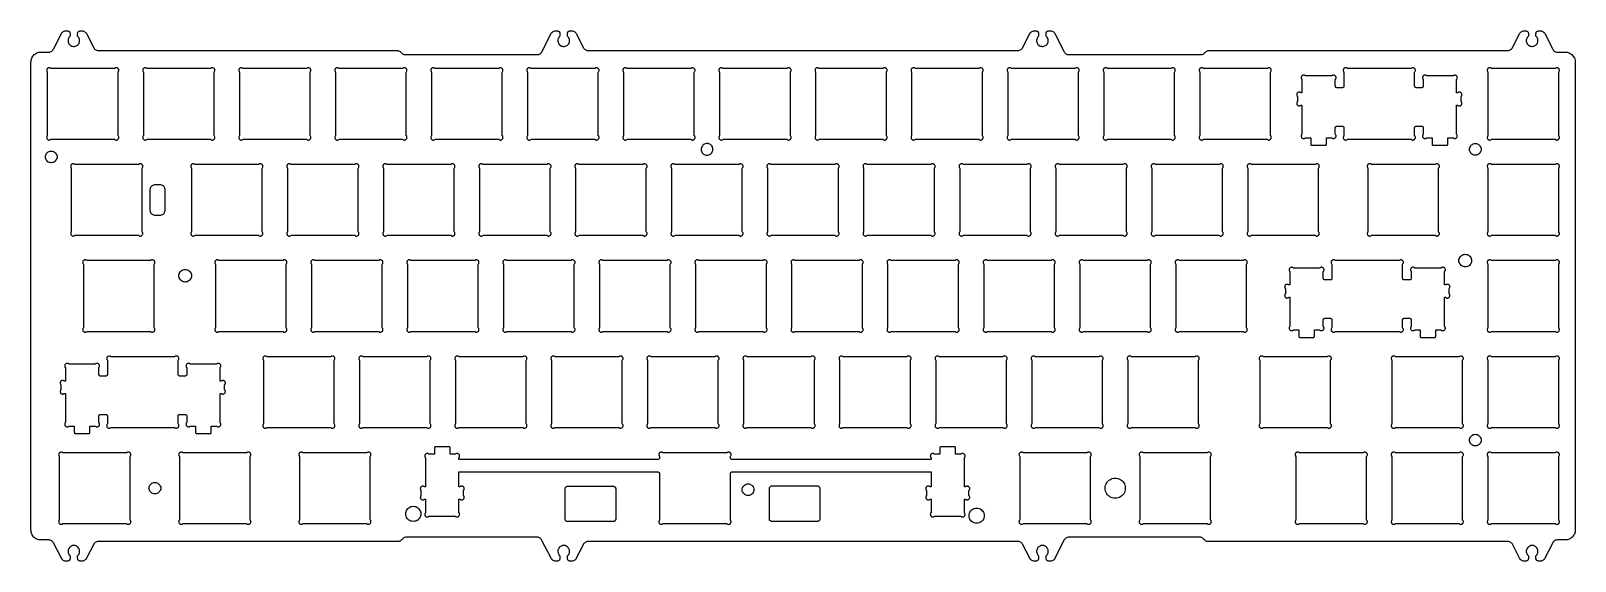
# Model space of a CAD drawing. Header units: inches. Extents: x 18 to 324, y 9 to 114.
import ezdxf

# ---------------------------------------------------------------- set-up
doc = ezdxf.new("R2010")
doc.units = ezdxf.units.IN
doc.header["$MEASUREMENT"] = 0

msp = doc.modelspace()

# ---------------------------------------------------------------- linework, layer by layer
for points in [[(321.79, 110.08), (322.02, 110.06), (322.22, 110.03), (322.42, 109.98), (322.42, 109.98), (322.62, 109.91), (322.79, 109.81), (322.97, 109.71), (322.97, 109.71), (323.14, 109.56), (323.29, 109.41), (323.42, 109.26), (323.42, 109.26), (323.54, 109.08), (323.64, 108.88), (323.72, 108.71), (323.72, 108.71), (323.77, 108.48), (323.79, 108.28), (323.79, 108.08), (323.79, 15.58), (323.79, 15.58), (323.79, 15.36), (323.77, 15.16), (323.72, 14.96), (323.72, 14.96), (323.64, 14.76), (323.54, 14.58), (323.42, 14.41), (323.42, 14.41), (323.29, 14.23), (323.14, 14.08), (322.97, 13.96), (322.97, 13.96), (322.79, 13.83), (322.62, 13.76), (322.42, 13.68), (322.42, 13.68), (322.22, 13.63), (322.02, 13.58), (321.79, 13.58), (320.24, 13.58), (320.24, 13.58), (320.09, 13.56), (319.94, 13.53), (319.94, 13.53), (319.79, 13.46), (319.67, 13.38), (319.67, 13.38), (319.54, 13.28), (319.44, 13.16), (319.44, 13.16), (319.39, 13.11), (319.37, 13.03), (317.79, 9.96), (317.79, 9.96), (317.74, 9.88), (317.72, 9.81), (317.72, 9.81), (317.62, 9.71), (317.49, 9.58), (317.49, 9.58), (317.34, 9.51), (317.22, 9.46), (317.22, 9.46), (317.07, 9.41), (316.89, 9.41), (316.54, 9.41), (316.54, 9.41), (316.47, 9.41), (316.39, 9.43), (316.39, 9.43), (316.32, 9.46), (316.24, 9.51), (316.24, 9.51), (316.19, 9.56), (316.14, 9.61), (316.14, 9.61), (316.09, 9.68), (316.07, 9.76), (316.07, 9.76), (316.07, 9.83), (316.04, 9.91), (316.04, 10.46), (316.04, 10.46), (316.17, 10.58), (316.29, 10.73), (316.29, 10.73), (316.37, 10.91), (316.42, 11.06), (316.42, 11.06), (316.44, 11.26), (316.44, 11.43), (316.44, 11.43), (316.42, 11.61), (316.37, 11.78), (316.37, 11.78), (316.27, 11.93), (316.17, 12.08), (316.17, 12.08), (316.04, 12.21), (315.89, 12.31), (315.89, 12.31), (315.74, 12.41), (315.57, 12.46), (315.57, 12.46), (315.39, 12.48), (315.19, 12.48), (315.19, 12.48), (315.02, 12.46), (314.84, 12.38), (314.84, 12.38), (314.69, 12.31), (314.54, 12.21), (314.54, 12.21), (314.42, 12.08), (314.32, 11.93), (314.32, 11.93), (314.24, 11.76), (314.17, 11.61), (314.17, 11.61), (314.14, 11.41), (314.14, 11.23), (314.14, 11.23), (314.19, 11.06), (314.24, 10.88), (314.24, 10.88), (314.32, 10.73), (314.42, 10.58), (314.42, 10.58), (314.49, 10.51), (314.54, 10.46), (314.54, 9.91), (314.54, 9.91), (314.54, 9.83), (314.52, 9.76), (314.52, 9.76), (314.49, 9.68), (314.44, 9.61), (314.44, 9.61), (314.39, 9.56), (314.34, 9.51), (314.34, 9.51), (314.27, 9.46), (314.19, 9.43), (314.19, 9.43), (314.12, 9.41), (314.04, 9.41), (313.69, 9.41), (313.69, 9.41), (313.62, 9.41), (313.54, 9.41), (313.54, 9.41), (313.39, 9.46), (313.24, 9.51), (313.24, 9.51), (313.12, 9.58), (312.99, 9.71), (312.99, 9.71), (312.89, 9.81), (312.82, 9.96), (311.39, 12.73), (311.39, 12.73), (311.32, 12.86), (311.22, 12.98), (311.22, 12.98), (311.09, 13.08), (310.94, 13.16), (310.94, 13.16), (310.82, 13.23), (310.64, 13.26), (310.64, 13.26), (310.57, 13.28), (310.49, 13.28), (251.19, 13.28), (251.19, 13.28), (251.04, 13.28), (250.87, 13.33), (250.87, 13.33), (250.72, 13.38), (250.59, 13.48), (250.59, 13.48), (250.47, 13.58), (250.37, 13.71), (250.37, 13.71), (250.27, 13.83), (250.17, 13.93), (250.17, 13.93), (250.02, 14.01), (249.89, 14.08), (249.89, 14.08), (249.72, 14.11), (249.57, 14.13), (223.64, 14.13), (223.64, 14.13), (223.47, 14.11), (223.32, 14.08), (223.32, 14.08), (223.19, 14.03), (223.04, 13.93), (223.04, 13.93), (222.92, 13.83), (222.82, 13.71), (222.82, 13.71), (222.79, 13.66), (222.74, 13.58), (220.89, 9.96), (220.89, 9.96), (220.84, 9.88), (220.82, 9.81), (220.82, 9.81), (220.72, 9.71), (220.59, 9.58), (220.59, 9.58), (220.44, 9.51), (220.32, 9.46), (220.32, 9.46), (220.17, 9.41), (219.99, 9.41), (219.64, 9.41), (219.64, 9.41), (219.57, 9.41), (219.49, 9.43), (219.49, 9.43), (219.42, 9.46), (219.34, 9.51), (219.34, 9.51), (219.29, 9.56), (219.24, 9.61), (219.24, 9.61), (219.19, 9.68), (219.17, 9.76), (219.17, 9.76), (219.17, 9.83), (219.14, 9.91), (219.14, 10.46), (219.14, 10.46), (219.27, 10.58), (219.39, 10.73), (219.39, 10.73), (219.47, 10.91), (219.52, 11.06), (219.52, 11.06), (219.54, 11.26), (219.54, 11.43), (219.54, 11.43), (219.52, 11.61), (219.47, 11.78), (219.47, 11.78), (219.37, 11.93), (219.27, 12.08), (219.27, 12.08), (219.14, 12.21), (218.99, 12.31), (218.99, 12.31), (218.84, 12.41), (218.67, 12.46), (218.67, 12.46), (218.49, 12.48), (218.29, 12.48), (218.29, 12.48), (218.12, 12.46), (217.94, 12.38), (217.94, 12.38), (217.79, 12.31), (217.64, 12.21), (217.64, 12.21), (217.52, 12.08), (217.42, 11.93), (217.42, 11.93), (217.34, 11.76), (217.27, 11.61), (217.27, 11.61), (217.24, 11.41), (217.24, 11.23), (217.24, 11.23), (217.29, 11.06), (217.34, 10.88), (217.34, 10.88), (217.42, 10.73), (217.52, 10.58), (217.52, 10.58), (217.59, 10.51), (217.64, 10.46), (217.64, 9.91), (217.64, 9.91), (217.64, 9.83), (217.62, 9.76), (217.62, 9.76), (217.59, 9.68), (217.54, 9.61), (217.54, 9.61), (217.49, 9.56), (217.44, 9.51), (217.44, 9.51), (217.37, 9.46), (217.29, 9.43), (217.29, 9.43), (217.22, 9.41), (217.14, 9.41), (216.79, 9.41), (216.79, 9.41), (216.72, 9.41), (216.64, 9.41), (216.64, 9.41), (216.49, 9.46), (216.34, 9.51), (216.34, 9.51), (216.22, 9.58), (216.09, 9.71), (216.09, 9.71), (215.99, 9.81), (215.92, 9.96), (214.49, 12.73), (214.49, 12.73), (214.42, 12.86), (214.32, 12.98), (214.32, 12.98), (214.19, 13.08), (214.04, 13.16), (214.04, 13.16), (213.92, 13.23), (213.74, 13.26), (213.74, 13.26), (213.67, 13.28), (213.59, 13.28), (128.49, 13.28), (128.49, 13.28), (128.34, 13.26), (128.19, 13.23), (128.19, 13.23), (128.04, 13.16), (127.92, 13.08), (127.92, 13.08), (127.79, 12.98), (127.69, 12.86), (127.69, 12.86), (127.64, 12.81), (127.62, 12.73), (126.19, 9.96), (126.19, 9.96), (126.14, 9.88), (126.12, 9.81), (126.12, 9.81), (126.02, 9.71), (125.89, 9.58), (125.89, 9.58), (125.74, 9.51), (125.62, 9.46), (125.62, 9.46), (125.47, 9.41), (125.29, 9.41), (124.94, 9.41), (124.94, 9.41), (124.87, 9.41), (124.79, 9.43), (124.79, 9.43), (124.72, 9.46), (124.64, 9.51), (124.64, 9.51), (124.59, 9.56), (124.54, 9.61), (124.54, 9.61), (124.49, 9.68), (124.47, 9.76), (124.47, 9.76), (124.47, 9.83), (124.44, 9.91), (124.44, 10.46), (124.44, 10.46), (124.57, 10.58), (124.69, 10.73), (124.69, 10.73), (124.77, 10.91), (124.82, 11.06), (124.82, 11.06), (124.84, 11.26), (124.84, 11.43), (124.84, 11.43), (124.82, 11.61), (124.77, 11.78), (124.77, 11.78), (124.67, 11.93), (124.57, 12.08), (124.57, 12.08), (124.44, 12.21), (124.29, 12.31), (124.29, 12.31), (124.14, 12.41), (123.97, 12.46), (123.97, 12.46), (123.79, 12.48), (123.59, 12.48), (123.59, 12.48), (123.42, 12.46), (123.24, 12.38), (123.24, 12.38), (123.09, 12.31), (122.94, 12.21), (122.94, 12.21), (122.82, 12.08), (122.72, 11.93), (122.72, 11.93), (122.64, 11.76), (122.57, 11.61), (122.57, 11.61), (122.54, 11.41), (122.54, 11.23), (122.54, 11.23), (122.59, 11.06), (122.64, 10.88), (122.64, 10.88), (122.72, 10.73), (122.82, 10.58), (122.82, 10.58), (122.89, 10.51), (122.94, 10.46), (122.94, 9.91), (122.94, 9.91), (122.94, 9.83), (122.92, 9.76), (122.92, 9.76), (122.89, 9.68), (122.84, 9.61), (122.84, 9.61), (122.79, 9.56), (122.74, 9.51), (122.74, 9.51), (122.67, 9.46), (122.59, 9.43), (122.59, 9.43), (122.52, 9.41), (122.44, 9.41), (122.09, 9.41), (122.09, 9.41), (122.02, 9.41), (121.94, 9.41), (121.94, 9.41), (121.79, 9.46), (121.64, 9.51), (121.64, 9.51), (121.52, 9.58), (121.39, 9.71), (121.39, 9.71), (121.29, 9.81), (121.22, 9.96), (119.34, 13.58), (119.34, 13.58), (119.27, 13.71), (119.17, 13.83), (119.17, 13.83), (119.04, 13.93), (118.92, 14.03), (118.92, 14.03), (118.77, 14.08), (118.62, 14.11), (118.62, 14.11), (118.54, 14.13), (118.47, 14.13), (92.54, 14.13), (92.54, 14.13), (92.39, 14.11), (92.22, 14.08), (92.22, 14.08), (92.09, 14.03), (91.94, 13.93), (91.94, 13.93), (91.82, 13.83), (91.72, 13.71), (91.72, 13.71), (91.62, 13.58), (91.49, 13.46), (91.49, 13.46), (91.34, 13.38), (91.22, 13.33), (91.22, 13.33), (91.07, 13.28), (90.89, 13.28), (31.59, 13.28), (31.59, 13.28), (31.44, 13.26), (31.29, 13.23), (31.29, 13.23), (31.14, 13.16), (31.02, 13.08), (31.02, 13.08), (30.89, 12.98), (30.79, 12.86), (30.79, 12.86), (30.74, 12.81), (30.72, 12.73), (29.29, 9.96), (29.29, 9.96), (29.24, 9.88), (29.22, 9.81), (29.22, 9.81), (29.12, 9.71), (28.99, 9.58), (28.99, 9.58), (28.84, 9.51), (28.72, 9.46), (28.72, 9.46), (28.57, 9.41), (28.39, 9.41), (28.04, 9.41), (28.04, 9.41), (27.97, 9.41), (27.89, 9.43), (27.89, 9.43), (27.82, 9.46), (27.74, 9.51), (27.74, 9.51), (27.69, 9.56), (27.64, 9.61), (27.64, 9.61), (27.59, 9.68), (27.57, 9.76), (27.57, 9.76), (27.57, 9.83), (27.54, 9.91), (27.54, 10.46), (27.54, 10.46), (27.67, 10.58), (27.79, 10.73), (27.79, 10.73), (27.87, 10.91), (27.92, 11.06), (27.92, 11.06), (27.94, 11.26), (27.94, 11.43), (27.94, 11.43), (27.92, 11.61), (27.87, 11.78), (27.87, 11.78), (27.77, 11.93), (27.67, 12.08), (27.67, 12.08), (27.54, 12.21), (27.39, 12.31), (27.39, 12.31), (27.24, 12.41), (27.07, 12.46), (27.07, 12.46), (26.89, 12.48), (26.69, 12.48), (26.69, 12.48), (26.52, 12.46), (26.34, 12.38), (26.34, 12.38), (26.19, 12.31), (26.04, 12.21), (26.04, 12.21), (25.92, 12.08), (25.82, 11.93), (25.82, 11.93), (25.74, 11.76), (25.67, 11.61), (25.67, 11.61), (25.64, 11.41), (25.64, 11.23), (25.64, 11.23), (25.69, 11.06), (25.74, 10.88), (25.74, 10.88), (25.82, 10.73), (25.92, 10.58), (25.92, 10.58), (25.99, 10.51), (26.04, 10.46), (26.04, 9.91), (26.04, 9.91), (26.04, 9.83), (26.02, 9.76), (26.02, 9.76), (25.99, 9.68), (25.94, 9.61), (25.94, 9.61), (25.89, 9.56), (25.84, 9.51), (25.84, 9.51), (25.77, 9.46), (25.69, 9.43), (25.69, 9.43), (25.62, 9.41), (25.54, 9.41), (25.19, 9.41), (25.19, 9.41), (25.12, 9.41), (25.04, 9.41), (25.04, 9.41), (24.89, 9.46), (24.74, 9.51), (24.74, 9.51), (24.62, 9.58), (24.49, 9.71), (24.49, 9.71), (24.39, 9.81), (24.32, 9.96), (22.74, 13.03), (22.74, 13.03), (22.64, 13.16), (22.54, 13.28), (22.54, 13.28), (22.44, 13.38), (22.29, 13.46), (22.29, 13.46), (22.14, 13.53), (21.99, 13.56), (21.99, 13.56), (21.92, 13.58), (21.84, 13.58), (20.29, 13.58), (20.29, 13.58), (20.09, 13.58), (19.89, 13.63), (19.69, 13.68), (19.69, 13.68), (19.49, 13.76), (19.29, 13.83), (19.12, 13.96), (19.12, 13.96), (18.97, 14.08), (18.82, 14.23), (18.69, 14.41), (18.69, 14.41), (18.57, 14.58), (18.47, 14.76), (18.39, 14.96), (18.39, 14.96), (18.34, 15.16), (18.32, 15.36), (18.29, 15.58), (18.29, 108.08), (18.29, 108.08), (18.32, 108.28), (18.34, 108.48), (18.39, 108.68), (18.39, 108.68), (18.47, 108.88), (18.57, 109.08), (18.69, 109.26), (18.69, 109.26), (18.82, 109.41), (18.97, 109.56), (19.12, 109.68), (19.12, 109.68), (19.29, 109.81), (19.49, 109.91), (19.69, 109.98), (19.69, 109.98), (19.89, 110.03), (20.09, 110.06), (20.29, 110.08), (21.84, 110.08), (21.84, 110.08), (21.99, 110.08), (22.14, 110.13), (22.14, 110.13), (22.29, 110.18), (22.42, 110.26), (22.42, 110.26), (22.54, 110.36), (22.64, 110.48), (22.64, 110.48), (22.69, 110.56), (22.74, 110.63), (24.32, 113.71), (24.32, 113.71), (24.34, 113.78), (24.39, 113.86), (24.39, 113.86), (24.49, 113.96), (24.62, 114.06), (24.62, 114.06), (24.74, 114.16), (24.89, 114.21), (24.89, 114.21), (25.04, 114.26), (25.19, 114.26), (25.54, 114.26), (25.54, 114.26), (25.62, 114.26), (25.69, 114.23), (25.69, 114.23), (25.77, 114.21), (25.84, 114.16), (25.84, 114.16), (25.89, 114.11), (25.94, 114.06), (25.94, 114.06), (25.99, 113.98), (26.02, 113.91), (26.02, 113.91), (26.04, 113.83), (26.04, 113.76), (26.04, 113.21), (26.04, 113.21), (25.92, 113.08), (25.82, 112.93), (25.82, 112.93), (25.74, 112.76), (25.67, 112.61), (25.67, 112.61), (25.64, 112.41), (25.64, 112.23), (25.64, 112.23), (25.69, 112.06), (25.74, 111.88), (25.74, 111.88), (25.82, 111.73), (25.92, 111.58), (25.92, 111.58), (26.07, 111.46), (26.19, 111.36), (26.19, 111.36), (26.37, 111.26), (26.54, 111.21), (26.54, 111.21), (26.72, 111.18), (26.89, 111.18), (26.89, 111.18), (27.07, 111.21), (27.24, 111.28), (27.24, 111.28), (27.39, 111.36), (27.54, 111.46), (27.54, 111.46), (27.67, 111.58), (27.79, 111.73), (27.79, 111.73), (27.87, 111.91), (27.92, 112.06), (27.92, 112.06), (27.94, 112.26), (27.94, 112.43), (27.94, 112.43), (27.92, 112.61), (27.87, 112.78), (27.87, 112.78), (27.77, 112.93), (27.67, 113.08), (27.67, 113.08), (27.62, 113.13), (27.54, 113.21), (27.54, 113.76), (27.54, 113.76), (27.57, 113.83), (27.57, 113.91), (27.57, 113.91), (27.59, 113.98), (27.64, 114.06), (27.64, 114.06), (27.69, 114.11), (27.74, 114.16), (27.74, 114.16), (27.82, 114.21), (27.89, 114.23), (27.89, 114.23), (27.97, 114.26), (28.04, 114.26), (28.39, 114.26), (28.39, 114.26), (28.47, 114.26), (28.57, 114.26), (28.57, 114.26), (28.72, 114.21), (28.84, 114.16), (28.84, 114.16), (28.99, 114.06), (29.12, 113.96), (29.12, 113.96), (29.22, 113.86), (29.29, 113.71), (30.72, 110.93), (30.72, 110.93), (30.79, 110.78), (30.89, 110.66), (30.89, 110.66), (31.02, 110.56), (31.14, 110.48), (31.14, 110.48), (31.29, 110.43), (31.44, 110.38), (31.44, 110.38), (31.52, 110.38), (31.59, 110.38), (90.74, 110.38), (90.74, 110.38), (90.89, 110.36), (91.04, 110.33), (91.04, 110.33), (91.19, 110.26), (91.34, 110.18), (91.34, 110.18), (91.47, 110.08), (91.57, 109.96), (91.57, 109.96), (91.67, 109.83), (91.79, 109.73), (91.79, 109.73), (91.92, 109.66), (92.07, 109.61), (92.07, 109.61), (92.22, 109.56), (92.37, 109.56), (118.47, 109.56), (118.47, 109.56), (118.62, 109.56), (118.79, 109.61), (118.79, 109.61), (118.92, 109.66), (119.07, 109.73), (119.07, 109.73), (119.17, 109.83), (119.29, 109.96), (119.29, 109.96), (119.32, 110.03), (119.37, 110.11), (121.22, 113.71), (121.22, 113.71), (121.24, 113.78), (121.29, 113.86), (121.29, 113.86), (121.39, 113.96), (121.52, 114.06), (121.52, 114.06), (121.64, 114.16), (121.79, 114.21), (121.79, 114.21), (121.94, 114.26), (122.09, 114.26), (122.44, 114.26), (122.44, 114.26), (122.52, 114.26), (122.59, 114.23), (122.59, 114.23), (122.67, 114.21), (122.74, 114.16), (122.74, 114.16), (122.79, 114.11), (122.84, 114.06), (122.84, 114.06), (122.89, 113.98), (122.92, 113.91), (122.92, 113.91), (122.94, 113.83), (122.94, 113.76), (122.94, 113.21), (122.94, 113.21), (122.82, 113.08), (122.72, 112.93), (122.72, 112.93), (122.64, 112.76), (122.57, 112.61), (122.57, 112.61), (122.54, 112.41), (122.54, 112.23), (122.54, 112.23), (122.59, 112.06), (122.64, 111.88), (122.64, 111.88), (122.72, 111.73), (122.82, 111.58), (122.82, 111.58), (122.97, 111.46), (123.09, 111.36), (123.09, 111.36), (123.27, 111.26), (123.44, 111.21), (123.44, 111.21), (123.62, 111.18), (123.79, 111.18), (123.79, 111.18), (123.97, 111.21), (124.14, 111.28), (124.14, 111.28), (124.29, 111.36), (124.44, 111.46), (124.44, 111.46), (124.57, 111.58), (124.69, 111.73), (124.69, 111.73), (124.77, 111.91), (124.82, 112.06), (124.82, 112.06), (124.84, 112.26), (124.84, 112.43), (124.84, 112.43), (124.82, 112.61), (124.77, 112.78), (124.77, 112.78), (124.67, 112.93), (124.57, 113.08), (124.57, 113.08), (124.52, 113.13), (124.44, 113.21), (124.44, 113.76), (124.44, 113.76), (124.47, 113.83), (124.47, 113.91), (124.47, 113.91), (124.49, 113.98), (124.54, 114.06), (124.54, 114.06), (124.59, 114.11), (124.64, 114.16), (124.64, 114.16), (124.72, 114.21), (124.79, 114.23), (124.79, 114.23), (124.87, 114.26), (124.94, 114.26), (125.29, 114.26), (125.29, 114.26), (125.37, 114.26), (125.47, 114.26), (125.47, 114.26), (125.62, 114.21), (125.74, 114.16), (125.74, 114.16), (125.89, 114.06), (126.02, 113.96), (126.02, 113.96), (126.12, 113.86), (126.19, 113.71), (127.62, 110.93), (127.62, 110.93), (127.69, 110.78), (127.79, 110.66), (127.79, 110.66), (127.92, 110.56), (128.04, 110.48), (128.04, 110.48), (128.19, 110.43), (128.34, 110.38), (128.34, 110.38), (128.42, 110.38), (128.49, 110.38), (213.59, 110.38), (213.59, 110.38), (213.74, 110.38), (213.89, 110.43), (213.89, 110.43), (214.04, 110.48), (214.19, 110.56), (214.19, 110.56), (214.29, 110.66), (214.39, 110.78), (214.39, 110.78), (214.44, 110.86), (214.49, 110.93), (215.92, 113.71), (215.92, 113.71), (215.94, 113.78), (215.99, 113.86), (215.99, 113.86), (216.09, 113.96), (216.22, 114.06), (216.22, 114.06), (216.34, 114.16), (216.49, 114.21), (216.49, 114.21), (216.64, 114.26), (216.79, 114.26), (217.14, 114.26), (217.14, 114.26), (217.22, 114.26), (217.29, 114.23), (217.29, 114.23), (217.37, 114.21), (217.44, 114.16), (217.44, 114.16), (217.49, 114.11), (217.54, 114.06), (217.54, 114.06), (217.59, 113.98), (217.62, 113.91), (217.62, 113.91), (217.64, 113.83), (217.64, 113.76), (217.64, 113.21), (217.64, 113.21), (217.52, 113.08), (217.42, 112.93), (217.42, 112.93), (217.34, 112.76), (217.27, 112.61), (217.27, 112.61), (217.24, 112.41), (217.24, 112.23), (217.24, 112.23), (217.29, 112.06), (217.34, 111.88), (217.34, 111.88), (217.42, 111.73), (217.52, 111.58), (217.52, 111.58), (217.67, 111.46), (217.79, 111.36), (217.79, 111.36), (217.97, 111.26), (218.14, 111.21), (218.14, 111.21), (218.32, 111.18), (218.49, 111.18), (218.49, 111.18), (218.67, 111.21), (218.84, 111.28), (218.84, 111.28), (218.99, 111.36), (219.14, 111.46), (219.14, 111.46), (219.27, 111.58), (219.39, 111.73), (219.39, 111.73), (219.47, 111.91), (219.52, 112.06), (219.52, 112.06), (219.54, 112.26), (219.54, 112.43), (219.54, 112.43), (219.52, 112.61), (219.47, 112.78), (219.47, 112.78), (219.37, 112.93), (219.27, 113.08), (219.27, 113.08), (219.22, 113.13), (219.14, 113.21), (219.14, 113.76), (219.14, 113.76), (219.17, 113.83), (219.17, 113.91), (219.17, 113.91), (219.19, 113.98), (219.24, 114.06), (219.24, 114.06), (219.29, 114.11), (219.34, 114.16), (219.34, 114.16), (219.42, 114.21), (219.49, 114.23), (219.49, 114.23), (219.57, 114.26), (219.64, 114.26), (219.99, 114.26), (219.99, 114.26), (220.07, 114.26), (220.17, 114.26), (220.17, 114.26), (220.32, 114.21), (220.44, 114.16), (220.44, 114.16), (220.59, 114.06), (220.72, 113.96), (220.72, 113.96), (220.82, 113.86), (220.89, 113.71), (222.74, 110.11), (222.74, 110.11), (222.82, 109.96), (222.92, 109.83), (222.92, 109.83), (223.04, 109.73), (223.17, 109.66), (223.17, 109.66), (223.32, 109.61), (223.47, 109.56), (223.47, 109.56), (223.54, 109.56), (223.62, 109.56), (249.72, 109.56), (249.72, 109.56), (249.89, 109.56), (250.04, 109.61), (250.04, 109.61), (250.19, 109.66), (250.32, 109.73), (250.32, 109.73), (250.44, 109.83), (250.54, 109.96), (250.54, 109.96), (250.64, 110.08), (250.77, 110.18), (250.77, 110.18), (250.89, 110.26), (251.04, 110.33), (251.04, 110.33), (251.19, 110.36), (251.37, 110.38), (310.49, 110.38), (310.49, 110.38), (310.64, 110.38), (310.79, 110.43), (310.79, 110.43), (310.94, 110.48), (311.09, 110.56), (311.09, 110.56), (311.19, 110.66), (311.29, 110.78), (311.29, 110.78), (311.34, 110.86), (311.39, 110.93), (312.82, 113.71), (312.82, 113.71), (312.84, 113.78), (312.89, 113.86), (312.89, 113.86), (312.99, 113.96), (313.12, 114.06), (313.12, 114.06), (313.24, 114.16), (313.39, 114.21), (313.39, 114.21), (313.54, 114.26), (313.69, 114.26), (314.04, 114.26), (314.04, 114.26), (314.12, 114.26), (314.19, 114.23), (314.19, 114.23), (314.27, 114.21), (314.34, 114.16), (314.34, 114.16), (314.39, 114.11), (314.44, 114.06), (314.44, 114.06), (314.49, 113.98), (314.52, 113.91), (314.52, 113.91), (314.54, 113.83), (314.54, 113.76), (314.54, 113.21), (314.54, 113.21), (314.42, 113.08), (314.32, 112.93), (314.32, 112.93), (314.24, 112.76), (314.17, 112.61), (314.17, 112.61), (314.14, 112.41), (314.14, 112.23), (314.14, 112.23), (314.19, 112.06), (314.24, 111.88), (314.24, 111.88), (314.32, 111.73), (314.42, 111.58), (314.42, 111.58), (314.57, 111.46), (314.69, 111.36), (314.69, 111.36), (314.87, 111.26), (315.04, 111.21), (315.04, 111.21), (315.22, 111.18), (315.39, 111.18), (315.39, 111.18), (315.57, 111.21), (315.74, 111.28), (315.74, 111.28), (315.89, 111.36), (316.04, 111.46), (316.04, 111.46), (316.17, 111.58), (316.29, 111.73), (316.29, 111.73), (316.37, 111.91), (316.42, 112.06), (316.42, 112.06), (316.44, 112.26), (316.44, 112.43), (316.44, 112.43), (316.42, 112.61), (316.37, 112.78), (316.37, 112.78), (316.27, 112.93), (316.17, 113.08), (316.17, 113.08), (316.12, 113.13), (316.04, 113.21), (316.04, 113.76), (316.04, 113.76), (316.07, 113.83), (316.07, 113.91), (316.07, 113.91), (316.09, 113.98), (316.14, 114.06), (316.14, 114.06), (316.19, 114.11), (316.24, 114.16), (316.24, 114.16), (316.32, 114.21), (316.39, 114.23), (316.39, 114.23), (316.47, 114.26), (316.54, 114.26), (316.89, 114.26), (316.89, 114.26), (316.97, 114.26), (317.07, 114.26), (317.07, 114.26), (317.22, 114.21), (317.34, 114.16), (317.34, 114.16), (317.49, 114.06), (317.62, 113.96), (317.62, 113.96), (317.72, 113.86), (317.79, 113.71), (319.37, 110.63), (319.37, 110.63), (319.44, 110.48), (319.54, 110.36), (319.54, 110.36), (319.67, 110.26), (319.79, 110.18), (319.79, 110.18), (319.94, 110.13), (320.09, 110.08), (320.09, 110.08), (320.17, 110.08), (320.27, 110.08), (321.79, 110.08)], [(34.84, 92.83), (34.92, 92.78), (34.97, 92.73), (34.97, 92.73), (35.04, 92.71), (35.12, 92.68), (35.12, 92.68), (35.19, 92.68), (35.27, 92.68), (35.27, 92.68), (35.34, 92.71), (35.42, 92.73), (35.42, 92.73), (35.49, 92.78), (35.54, 92.83), (35.54, 92.83), (35.59, 92.88), (35.64, 92.96), (35.64, 92.96), (35.67, 93.03), (35.69, 93.11), (35.69, 93.11), (35.69, 93.18), (35.69, 93.26), (35.69, 93.26), (35.67, 93.33), (35.64, 93.41), (35.64, 93.41), (35.59, 93.48), (35.54, 93.53), (35.54, 106.11), (35.54, 106.11), (35.59, 106.18), (35.64, 106.26), (35.64, 106.26), (35.67, 106.31), (35.69, 106.38), (35.69, 106.38), (35.69, 106.48), (35.69, 106.56), (35.69, 106.56), (35.67, 106.63), (35.64, 106.71), (35.64, 106.71), (35.59, 106.76), (35.54, 106.83), (35.54, 106.83), (35.49, 106.88), (35.42, 106.91), (35.42, 106.91), (35.34, 106.96), (35.27, 106.96), (35.27, 106.96), (35.19, 106.98), (35.12, 106.96), (35.12, 106.96), (35.04, 106.96), (34.97, 106.91), (34.97, 106.91), (34.92, 106.88), (34.84, 106.83), (22.27, 106.83), (22.27, 106.83), (22.19, 106.88), (22.14, 106.91), (22.14, 106.91), (22.07, 106.96), (21.99, 106.96), (21.99, 106.96), (21.92, 106.98), (21.82, 106.96), (21.82, 106.96), (21.74, 106.96), (21.69, 106.91), (21.69, 106.91), (21.62, 106.88), (21.54, 106.83), (21.54, 106.83), (21.49, 106.76), (21.47, 106.71), (21.47, 106.71), (21.44, 106.63), (21.42, 106.56), (21.42, 106.56), (21.42, 106.48), (21.42, 106.38), (21.42, 106.38), (21.44, 106.31), (21.47, 106.26), (21.47, 106.26), (21.49, 106.18), (21.54, 106.11), (21.54, 93.53), (21.54, 93.53), (21.49, 93.48), (21.47, 93.41), (21.47, 93.41), (21.44, 93.33), (21.42, 93.26), (21.42, 93.26), (21.42, 93.18), (21.42, 93.11), (21.42, 93.11), (21.44, 93.03), (21.47, 92.96), (21.47, 92.96), (21.49, 92.88), (21.54, 92.83), (21.54, 92.83), (21.62, 92.78), (21.69, 92.73), (21.69, 92.73), (21.74, 92.71), (21.82, 92.68), (21.82, 92.68), (21.92, 92.68), (21.99, 92.68), (21.99, 92.68), (22.07, 92.71), (22.14, 92.73), (22.14, 92.73), (22.19, 92.78), (22.27, 92.83), (34.84, 92.83)], [(53.84, 92.83), (53.92, 92.78), (53.97, 92.73), (53.97, 92.73), (54.04, 92.71), (54.12, 92.68), (54.12, 92.68), (54.19, 92.68), (54.27, 92.68), (54.27, 92.68), (54.34, 92.71), (54.42, 92.73), (54.42, 92.73), (54.49, 92.78), (54.54, 92.83), (54.54, 92.83), (54.59, 92.88), (54.64, 92.96), (54.64, 92.96), (54.67, 93.03), (54.69, 93.11), (54.69, 93.11), (54.69, 93.18), (54.69, 93.26), (54.69, 93.26), (54.67, 93.33), (54.64, 93.41), (54.64, 93.41), (54.59, 93.48), (54.54, 93.53), (54.54, 106.11), (54.54, 106.11), (54.59, 106.18), (54.64, 106.26), (54.64, 106.26), (54.67, 106.31), (54.69, 106.38), (54.69, 106.38), (54.69, 106.48), (54.69, 106.56), (54.69, 106.56), (54.67, 106.63), (54.64, 106.71), (54.64, 106.71), (54.59, 106.76), (54.54, 106.83), (54.54, 106.83), (54.49, 106.88), (54.42, 106.91), (54.42, 106.91), (54.34, 106.96), (54.27, 106.96), (54.27, 106.96), (54.19, 106.98), (54.12, 106.96), (54.12, 106.96), (54.04, 106.96), (53.97, 106.91), (53.97, 106.91), (53.92, 106.88), (53.84, 106.83), (41.27, 106.83), (41.27, 106.83), (41.19, 106.88), (41.14, 106.91), (41.14, 106.91), (41.07, 106.96), (40.99, 106.96), (40.99, 106.96), (40.92, 106.98), (40.82, 106.96), (40.82, 106.96), (40.74, 106.96), (40.69, 106.91), (40.69, 106.91), (40.62, 106.88), (40.54, 106.83), (40.54, 106.83), (40.49, 106.76), (40.47, 106.71), (40.47, 106.71), (40.44, 106.63), (40.42, 106.56), (40.42, 106.56), (40.42, 106.48), (40.42, 106.38), (40.42, 106.38), (40.44, 106.31), (40.47, 106.26), (40.47, 106.26), (40.49, 106.18), (40.54, 106.11), (40.54, 93.53), (40.54, 93.53), (40.49, 93.48), (40.47, 93.41), (40.47, 93.41), (40.44, 93.33), (40.42, 93.26), (40.42, 93.26), (40.42, 93.18), (40.42, 93.11), (40.42, 93.11), (40.44, 93.03), (40.47, 92.96), (40.47, 92.96), (40.49, 92.88), (40.54, 92.83), (40.54, 92.83), (40.62, 92.78), (40.69, 92.73), (40.69, 92.73), (40.74, 92.71), (40.82, 92.68), (40.82, 92.68), (40.92, 92.68), (40.99, 92.68), (40.99, 92.68), (41.07, 92.71), (41.14, 92.73), (41.14, 92.73), (41.19, 92.78), (41.27, 92.83), (53.84, 92.83)], [(59.54, 93.53), (59.49, 93.48), (59.47, 93.41), (59.47, 93.41), (59.44, 93.33), (59.42, 93.26), (59.42, 93.26), (59.42, 93.18), (59.42, 93.11), (59.42, 93.11), (59.44, 93.03), (59.47, 92.96), (59.47, 92.96), (59.49, 92.88), (59.54, 92.83), (59.54, 92.83), (59.62, 92.78), (59.69, 92.73), (59.69, 92.73), (59.74, 92.71), (59.82, 92.68), (59.82, 92.68), (59.92, 92.68), (59.99, 92.68), (59.99, 92.68), (60.07, 92.71), (60.14, 92.73), (60.14, 92.73), (60.19, 92.78), (60.27, 92.83), (72.84, 92.83), (72.84, 92.83), (72.92, 92.78), (72.97, 92.73), (72.97, 92.73), (73.04, 92.71), (73.12, 92.68), (73.12, 92.68), (73.19, 92.68), (73.27, 92.68), (73.27, 92.68), (73.34, 92.71), (73.42, 92.73), (73.42, 92.73), (73.49, 92.78), (73.54, 92.83), (73.54, 92.83), (73.59, 92.88), (73.64, 92.96), (73.64, 92.96), (73.67, 93.03), (73.69, 93.11), (73.69, 93.11), (73.69, 93.18), (73.69, 93.26), (73.69, 93.26), (73.67, 93.33), (73.64, 93.41), (73.64, 93.41), (73.59, 93.48), (73.54, 93.53), (73.54, 106.11), (73.54, 106.11), (73.59, 106.18), (73.64, 106.26), (73.64, 106.26), (73.67, 106.31), (73.69, 106.38), (73.69, 106.38), (73.69, 106.48), (73.69, 106.56), (73.69, 106.56), (73.67, 106.63), (73.64, 106.71), (73.64, 106.71), (73.59, 106.76), (73.54, 106.83), (73.54, 106.83), (73.49, 106.88), (73.42, 106.91), (73.42, 106.91), (73.34, 106.96), (73.27, 106.96), (73.27, 106.96), (73.19, 106.98), (73.12, 106.96), (73.12, 106.96), (73.04, 106.96), (72.97, 106.91), (72.97, 106.91), (72.92, 106.88), (72.84, 106.83), (60.27, 106.83), (60.27, 106.83), (60.19, 106.88), (60.14, 106.91), (60.14, 106.91), (60.07, 106.96), (59.99, 106.96), (59.99, 106.96), (59.92, 106.98), (59.82, 106.96), (59.82, 106.96), (59.74, 106.96), (59.69, 106.91), (59.69, 106.91), (59.62, 106.88), (59.54, 106.83), (59.54, 106.83), (59.49, 106.76), (59.47, 106.71), (59.47, 106.71), (59.44, 106.63), (59.42, 106.56), (59.42, 106.56), (59.42, 106.48), (59.42, 106.38), (59.42, 106.38), (59.44, 106.31), (59.47, 106.26), (59.47, 106.26), (59.49, 106.18), (59.54, 106.11), (59.54, 93.53)], [(79.27, 106.83), (79.19, 106.88), (79.14, 106.91), (79.14, 106.91), (79.07, 106.96), (78.99, 106.96), (78.99, 106.96), (78.92, 106.98), (78.82, 106.96), (78.82, 106.96), (78.74, 106.96), (78.69, 106.91), (78.69, 106.91), (78.62, 106.88), (78.54, 106.83), (78.54, 106.83), (78.49, 106.76), (78.47, 106.71), (78.47, 106.71), (78.44, 106.63), (78.42, 106.56), (78.42, 106.56), (78.42, 106.48), (78.42, 106.38), (78.42, 106.38), (78.44, 106.31), (78.47, 106.26), (78.47, 106.26), (78.49, 106.18), (78.54, 106.11), (78.54, 93.53), (78.54, 93.53), (78.49, 93.48), (78.47, 93.41), (78.47, 93.41), (78.44, 93.33), (78.42, 93.26), (78.42, 93.26), (78.42, 93.18), (78.42, 93.11), (78.42, 93.11), (78.44, 93.03), (78.47, 92.96), (78.47, 92.96), (78.49, 92.88), (78.54, 92.83), (78.54, 92.83), (78.62, 92.78), (78.69, 92.73), (78.69, 92.73), (78.74, 92.71), (78.82, 92.68), (78.82, 92.68), (78.92, 92.68), (78.99, 92.68), (78.99, 92.68), (79.07, 92.71), (79.14, 92.73), (79.14, 92.73), (79.19, 92.78), (79.27, 92.83), (91.84, 92.83), (91.84, 92.83), (91.92, 92.78), (91.97, 92.73), (91.97, 92.73), (92.04, 92.71), (92.12, 92.68), (92.12, 92.68), (92.19, 92.68), (92.27, 92.68), (92.27, 92.68), (92.34, 92.71), (92.42, 92.73), (92.42, 92.73), (92.49, 92.78), (92.54, 92.83), (92.54, 92.83), (92.59, 92.88), (92.64, 92.96), (92.64, 92.96), (92.67, 93.03), (92.69, 93.11), (92.69, 93.11), (92.69, 93.18), (92.69, 93.26), (92.69, 93.26), (92.67, 93.33), (92.64, 93.41), (92.64, 93.41), (92.59, 93.48), (92.54, 93.53), (92.54, 106.11), (92.54, 106.11), (92.59, 106.18), (92.64, 106.26), (92.64, 106.26), (92.67, 106.31), (92.69, 106.38), (92.69, 106.38), (92.69, 106.48), (92.69, 106.56), (92.69, 106.56), (92.67, 106.63), (92.64, 106.71), (92.64, 106.71), (92.59, 106.76), (92.54, 106.83), (92.54, 106.83), (92.49, 106.88), (92.42, 106.91), (92.42, 106.91), (92.34, 106.96), (92.27, 106.96), (92.27, 106.96), (92.19, 106.98), (92.12, 106.96), (92.12, 106.96), (92.04, 106.96), (91.97, 106.91), (91.97, 106.91), (91.92, 106.88), (91.84, 106.83), (79.27, 106.83)], [(110.84, 92.83), (110.92, 92.78), (110.97, 92.73), (110.97, 92.73), (111.04, 92.71), (111.12, 92.68), (111.12, 92.68), (111.19, 92.68), (111.27, 92.68), (111.27, 92.68), (111.34, 92.71), (111.42, 92.73), (111.42, 92.73), (111.49, 92.78), (111.54, 92.83), (111.54, 92.83), (111.59, 92.88), (111.64, 92.96), (111.64, 92.96), (111.67, 93.03), (111.69, 93.11), (111.69, 93.11), (111.69, 93.18), (111.69, 93.26), (111.69, 93.26), (111.67, 93.33), (111.64, 93.41), (111.64, 93.41), (111.59, 93.48), (111.54, 93.53), (111.54, 106.11), (111.54, 106.11), (111.59, 106.18), (111.64, 106.26), (111.64, 106.26), (111.67, 106.31), (111.69, 106.38), (111.69, 106.38), (111.69, 106.48), (111.69, 106.56), (111.69, 106.56), (111.67, 106.63), (111.64, 106.71), (111.64, 106.71), (111.59, 106.76), (111.54, 106.83), (111.54, 106.83), (111.49, 106.88), (111.42, 106.91), (111.42, 106.91), (111.34, 106.96), (111.27, 106.96), (111.27, 106.96), (111.19, 106.98), (111.12, 106.96), (111.12, 106.96), (111.04, 106.96), (110.97, 106.91), (110.97, 106.91), (110.92, 106.88), (110.84, 106.83), (98.27, 106.83), (98.27, 106.83), (98.19, 106.88), (98.14, 106.91), (98.14, 106.91), (98.07, 106.96), (97.99, 106.96), (97.99, 106.96), (97.92, 106.98), (97.82, 106.96), (97.82, 106.96), (97.74, 106.96), (97.69, 106.91), (97.69, 106.91), (97.62, 106.88), (97.54, 106.83), (97.54, 106.83), (97.49, 106.76), (97.47, 106.71), (97.47, 106.71), (97.44, 106.63), (97.42, 106.56), (97.42, 106.56), (97.42, 106.48), (97.42, 106.38), (97.42, 106.38), (97.44, 106.31), (97.47, 106.26), (97.47, 106.26), (97.49, 106.18), (97.54, 106.11), (97.54, 93.53), (97.54, 93.53), (97.49, 93.48), (97.47, 93.41), (97.47, 93.41), (97.44, 93.33), (97.42, 93.26), (97.42, 93.26), (97.42, 93.18), (97.42, 93.11), (97.42, 93.11), (97.44, 93.03), (97.47, 92.96), (97.47, 92.96), (97.49, 92.88), (97.54, 92.83), (97.54, 92.83), (97.62, 92.78), (97.69, 92.73), (97.69, 92.73), (97.74, 92.71), (97.82, 92.68), (97.82, 92.68), (97.92, 92.68), (97.99, 92.68), (97.99, 92.68), (98.07, 92.71), (98.14, 92.73), (98.14, 92.73), (98.19, 92.78), (98.27, 92.83), (110.84, 92.83)], [(129.84, 92.83), (129.92, 92.78), (129.97, 92.73), (129.97, 92.73), (130.04, 92.71), (130.12, 92.68), (130.12, 92.68), (130.19, 92.68), (130.27, 92.68), (130.27, 92.68), (130.34, 92.71), (130.42, 92.73), (130.42, 92.73), (130.49, 92.78), (130.54, 92.83), (130.54, 92.83), (130.59, 92.88), (130.64, 92.96), (130.64, 92.96), (130.67, 93.03), (130.69, 93.11), (130.69, 93.11), (130.69, 93.18), (130.69, 93.26), (130.69, 93.26), (130.67, 93.33), (130.64, 93.41), (130.64, 93.41), (130.59, 93.48), (130.54, 93.53), (130.54, 106.11), (130.54, 106.11), (130.59, 106.18), (130.64, 106.26), (130.64, 106.26), (130.67, 106.31), (130.69, 106.38), (130.69, 106.38), (130.69, 106.48), (130.69, 106.56), (130.69, 106.56), (130.67, 106.63), (130.64, 106.71), (130.64, 106.71), (130.59, 106.76), (130.54, 106.83), (130.54, 106.83), (130.49, 106.88), (130.42, 106.91), (130.42, 106.91), (130.34, 106.96), (130.27, 106.96), (130.27, 106.96), (130.19, 106.98), (130.12, 106.96), (130.12, 106.96), (130.04, 106.96), (129.97, 106.91), (129.97, 106.91), (129.92, 106.88), (129.84, 106.83), (117.27, 106.83), (117.27, 106.83), (117.19, 106.88), (117.14, 106.91), (117.14, 106.91), (117.07, 106.96), (116.99, 106.96), (116.99, 106.96), (116.92, 106.98), (116.82, 106.96), (116.82, 106.96), (116.74, 106.96), (116.69, 106.91), (116.69, 106.91), (116.62, 106.88), (116.54, 106.83), (116.54, 106.83), (116.49, 106.76), (116.47, 106.71), (116.47, 106.71), (116.44, 106.63), (116.42, 106.56), (116.42, 106.56), (116.42, 106.48), (116.42, 106.38), (116.42, 106.38), (116.44, 106.31), (116.47, 106.26), (116.47, 106.26), (116.49, 106.18), (116.54, 106.11), (116.54, 93.53), (116.54, 93.53), (116.49, 93.48), (116.47, 93.41), (116.47, 93.41), (116.44, 93.33), (116.42, 93.26), (116.42, 93.26), (116.42, 93.18), (116.42, 93.11), (116.42, 93.11), (116.44, 93.03), (116.47, 92.96), (116.47, 92.96), (116.49, 92.88), (116.54, 92.83), (116.54, 92.83), (116.62, 92.78), (116.69, 92.73), (116.69, 92.73), (116.74, 92.71), (116.82, 92.68), (116.82, 92.68), (116.92, 92.68), (116.99, 92.68), (116.99, 92.68), (117.07, 92.71), (117.14, 92.73), (117.14, 92.73), (117.19, 92.78), (117.27, 92.83), (129.84, 92.83)], [(148.84, 92.83), (148.92, 92.78), (148.97, 92.73), (148.97, 92.73), (149.04, 92.71), (149.12, 92.68), (149.12, 92.68), (149.19, 92.68), (149.27, 92.68), (149.27, 92.68), (149.34, 92.71), (149.42, 92.73), (149.42, 92.73), (149.49, 92.78), (149.54, 92.83), (149.54, 92.83), (149.59, 92.88), (149.64, 92.96), (149.64, 92.96), (149.67, 93.03), (149.69, 93.11), (149.69, 93.11), (149.69, 93.18), (149.69, 93.26), (149.69, 93.26), (149.67, 93.33), (149.64, 93.41), (149.64, 93.41), (149.59, 93.48), (149.54, 93.53), (149.54, 106.11), (149.54, 106.11), (149.59, 106.18), (149.64, 106.26), (149.64, 106.26), (149.67, 106.31), (149.69, 106.38), (149.69, 106.38), (149.69, 106.48), (149.69, 106.56), (149.69, 106.56), (149.67, 106.63), (149.64, 106.71), (149.64, 106.71), (149.59, 106.76), (149.54, 106.83), (149.54, 106.83), (149.49, 106.88), (149.42, 106.91), (149.42, 106.91), (149.34, 106.96), (149.27, 106.96), (149.27, 106.96), (149.19, 106.98), (149.12, 106.96), (149.12, 106.96), (149.04, 106.96), (148.97, 106.91), (148.97, 106.91), (148.92, 106.88), (148.84, 106.83), (136.27, 106.83), (136.27, 106.83), (136.19, 106.88), (136.14, 106.91), (136.14, 106.91), (136.07, 106.96), (135.99, 106.96), (135.99, 106.96), (135.92, 106.98), (135.82, 106.96), (135.82, 106.96), (135.74, 106.96), (135.69, 106.91), (135.69, 106.91), (135.62, 106.88), (135.54, 106.83), (135.54, 106.83), (135.49, 106.76), (135.47, 106.71), (135.47, 106.71), (135.44, 106.63), (135.42, 106.56), (135.42, 106.56), (135.42, 106.48), (135.42, 106.38), (135.42, 106.38), (135.44, 106.31), (135.47, 106.26), (135.47, 106.26), (135.49, 106.18), (135.54, 106.11), (135.54, 93.53), (135.54, 93.53), (135.49, 93.48), (135.47, 93.41), (135.47, 93.41), (135.44, 93.33), (135.42, 93.26), (135.42, 93.26), (135.42, 93.18), (135.42, 93.11), (135.42, 93.11), (135.44, 93.03), (135.47, 92.96), (135.47, 92.96), (135.49, 92.88), (135.54, 92.83), (135.54, 92.83), (135.62, 92.78), (135.69, 92.73), (135.69, 92.73), (135.74, 92.71), (135.82, 92.68), (135.82, 92.68), (135.92, 92.68), (135.99, 92.68), (135.99, 92.68), (136.07, 92.71), (136.14, 92.73), (136.14, 92.73), (136.19, 92.78), (136.27, 92.83), (148.84, 92.83)], [(154.54, 93.53), (154.49, 93.48), (154.47, 93.41), (154.47, 93.41), (154.44, 93.33), (154.42, 93.26), (154.42, 93.26), (154.42, 93.18), (154.42, 93.11), (154.42, 93.11), (154.44, 93.03), (154.47, 92.96), (154.47, 92.96), (154.49, 92.88), (154.54, 92.83), (154.54, 92.83), (154.62, 92.78), (154.69, 92.73), (154.69, 92.73), (154.74, 92.71), (154.82, 92.68), (154.82, 92.68), (154.92, 92.68), (154.99, 92.68), (154.99, 92.68), (155.07, 92.71), (155.14, 92.73), (155.14, 92.73), (155.19, 92.78), (155.27, 92.83), (167.84, 92.83), (167.84, 92.83), (167.92, 92.78), (167.97, 92.73), (167.97, 92.73), (168.04, 92.71), (168.12, 92.68), (168.12, 92.68), (168.19, 92.68), (168.27, 92.68), (168.27, 92.68), (168.34, 92.71), (168.42, 92.73), (168.42, 92.73), (168.49, 92.78), (168.54, 92.83), (168.54, 92.83), (168.59, 92.88), (168.64, 92.96), (168.64, 92.96), (168.67, 93.03), (168.69, 93.11), (168.69, 93.11), (168.69, 93.18), (168.69, 93.26), (168.69, 93.26), (168.67, 93.33), (168.64, 93.41), (168.64, 93.41), (168.59, 93.48), (168.54, 93.53), (168.54, 106.11), (168.54, 106.11), (168.59, 106.18), (168.64, 106.26), (168.64, 106.26), (168.67, 106.31), (168.69, 106.38), (168.69, 106.38), (168.69, 106.48), (168.69, 106.56), (168.69, 106.56), (168.67, 106.63), (168.64, 106.71), (168.64, 106.71), (168.59, 106.76), (168.54, 106.83), (168.54, 106.83), (168.49, 106.88), (168.42, 106.91), (168.42, 106.91), (168.34, 106.96), (168.27, 106.96), (168.27, 106.96), (168.19, 106.98), (168.12, 106.96), (168.12, 106.96), (168.04, 106.96), (167.97, 106.91), (167.97, 106.91), (167.92, 106.88), (167.84, 106.83), (155.27, 106.83), (155.27, 106.83), (155.19, 106.88), (155.14, 106.91), (155.14, 106.91), (155.07, 106.96), (154.99, 106.96), (154.99, 106.96), (154.92, 106.98), (154.82, 106.96), (154.82, 106.96), (154.74, 106.96), (154.69, 106.91), (154.69, 106.91), (154.62, 106.88), (154.54, 106.83), (154.54, 106.83), (154.49, 106.76), (154.47, 106.71), (154.47, 106.71), (154.44, 106.63), (154.42, 106.56), (154.42, 106.56), (154.42, 106.48), (154.42, 106.38), (154.42, 106.38), (154.44, 106.31), (154.47, 106.26), (154.47, 106.26), (154.49, 106.18), (154.54, 106.11), (154.54, 93.53)], [(173.54, 93.53), (173.49, 93.48), (173.47, 93.41), (173.47, 93.41), (173.44, 93.33), (173.42, 93.26), (173.42, 93.26), (173.42, 93.18), (173.42, 93.11), (173.42, 93.11), (173.44, 93.03), (173.47, 92.96), (173.47, 92.96), (173.49, 92.88), (173.54, 92.83), (173.54, 92.83), (173.62, 92.78), (173.69, 92.73), (173.69, 92.73), (173.74, 92.71), (173.82, 92.68), (173.82, 92.68), (173.92, 92.68), (173.99, 92.68), (173.99, 92.68), (174.07, 92.71), (174.14, 92.73), (174.14, 92.73), (174.19, 92.78), (174.27, 92.83), (186.84, 92.83), (186.84, 92.83), (186.92, 92.78), (186.97, 92.73), (186.97, 92.73), (187.04, 92.71), (187.12, 92.68), (187.12, 92.68), (187.19, 92.68), (187.27, 92.68), (187.27, 92.68), (187.34, 92.71), (187.42, 92.73), (187.42, 92.73), (187.49, 92.78), (187.54, 92.83), (187.54, 92.83), (187.59, 92.88), (187.64, 92.96), (187.64, 92.96), (187.67, 93.03), (187.69, 93.11), (187.69, 93.11), (187.69, 93.18), (187.69, 93.26), (187.69, 93.26), (187.67, 93.33), (187.64, 93.41), (187.64, 93.41), (187.59, 93.48), (187.54, 93.53), (187.54, 106.11), (187.54, 106.11), (187.59, 106.18), (187.64, 106.26), (187.64, 106.26), (187.67, 106.31), (187.69, 106.38), (187.69, 106.38), (187.69, 106.48), (187.69, 106.56), (187.69, 106.56), (187.67, 106.63), (187.64, 106.71), (187.64, 106.71), (187.59, 106.76), (187.54, 106.83), (187.54, 106.83), (187.49, 106.88), (187.42, 106.91), (187.42, 106.91), (187.34, 106.96), (187.27, 106.96), (187.27, 106.96), (187.19, 106.98), (187.12, 106.96), (187.12, 106.96), (187.04, 106.96), (186.97, 106.91), (186.97, 106.91), (186.92, 106.88), (186.84, 106.83), (174.27, 106.83), (174.27, 106.83), (174.19, 106.88), (174.14, 106.91), (174.14, 106.91), (174.07, 106.96), (173.99, 106.96), (173.99, 106.96), (173.92, 106.98), (173.82, 106.96), (173.82, 106.96), (173.74, 106.96), (173.69, 106.91), (173.69, 106.91), (173.62, 106.88), (173.54, 106.83), (173.54, 106.83), (173.49, 106.76), (173.47, 106.71), (173.47, 106.71), (173.44, 106.63), (173.42, 106.56), (173.42, 106.56), (173.42, 106.48), (173.42, 106.38), (173.42, 106.38), (173.44, 106.31), (173.47, 106.26), (173.47, 106.26), (173.49, 106.18), (173.54, 106.11), (173.54, 93.53)], [(205.84, 92.83), (205.92, 92.78), (205.97, 92.73), (205.97, 92.73), (206.04, 92.71), (206.12, 92.68), (206.12, 92.68), (206.19, 92.68), (206.27, 92.68), (206.27, 92.68), (206.34, 92.71), (206.42, 92.73), (206.42, 92.73), (206.49, 92.78), (206.54, 92.83), (206.54, 92.83), (206.59, 92.88), (206.64, 92.96), (206.64, 92.96), (206.67, 93.03), (206.69, 93.11), (206.69, 93.11), (206.69, 93.18), (206.69, 93.26), (206.69, 93.26), (206.67, 93.33), (206.64, 93.41), (206.64, 93.41), (206.59, 93.48), (206.54, 93.53), (206.54, 106.11), (206.54, 106.11), (206.59, 106.18), (206.64, 106.26), (206.64, 106.26), (206.67, 106.31), (206.69, 106.38), (206.69, 106.38), (206.69, 106.48), (206.69, 106.56), (206.69, 106.56), (206.67, 106.63), (206.64, 106.71), (206.64, 106.71), (206.59, 106.76), (206.54, 106.83), (206.54, 106.83), (206.49, 106.88), (206.42, 106.91), (206.42, 106.91), (206.34, 106.96), (206.27, 106.96), (206.27, 106.96), (206.19, 106.98), (206.12, 106.96), (206.12, 106.96), (206.04, 106.96), (205.97, 106.91), (205.97, 106.91), (205.92, 106.88), (205.84, 106.83), (193.27, 106.83), (193.27, 106.83), (193.19, 106.88), (193.14, 106.91), (193.14, 106.91), (193.07, 106.96), (192.99, 106.96), (192.99, 106.96), (192.92, 106.98), (192.82, 106.96), (192.82, 106.96), (192.74, 106.96), (192.69, 106.91), (192.69, 106.91), (192.62, 106.88), (192.54, 106.83), (192.54, 106.83), (192.49, 106.76), (192.47, 106.71), (192.47, 106.71), (192.44, 106.63), (192.42, 106.56), (192.42, 106.56), (192.42, 106.48), (192.42, 106.38), (192.42, 106.38), (192.44, 106.31), (192.47, 106.26), (192.47, 106.26), (192.49, 106.18), (192.54, 106.11), (192.54, 93.53), (192.54, 93.53), (192.49, 93.48), (192.47, 93.41), (192.47, 93.41), (192.44, 93.33), (192.42, 93.26), (192.42, 93.26), (192.42, 93.18), (192.42, 93.11), (192.42, 93.11), (192.44, 93.03), (192.47, 92.96), (192.47, 92.96), (192.49, 92.88), (192.54, 92.83), (192.54, 92.83), (192.62, 92.78), (192.69, 92.73), (192.69, 92.73), (192.74, 92.71), (192.82, 92.68), (192.82, 92.68), (192.92, 92.68), (192.99, 92.68), (192.99, 92.68), (193.07, 92.71), (193.14, 92.73), (193.14, 92.73), (193.19, 92.78), (193.27, 92.83), (205.84, 92.83)], [(224.84, 92.83), (224.92, 92.78), (224.97, 92.73), (224.97, 92.73), (225.04, 92.71), (225.12, 92.68), (225.12, 92.68), (225.19, 92.68), (225.27, 92.68), (225.27, 92.68), (225.34, 92.71), (225.42, 92.73), (225.42, 92.73), (225.49, 92.78), (225.54, 92.83), (225.54, 92.83), (225.59, 92.88), (225.64, 92.96), (225.64, 92.96), (225.67, 93.03), (225.69, 93.11), (225.69, 93.11), (225.69, 93.18), (225.69, 93.26), (225.69, 93.26), (225.67, 93.33), (225.64, 93.41), (225.64, 93.41), (225.59, 93.48), (225.54, 93.53), (225.54, 106.11), (225.54, 106.11), (225.59, 106.18), (225.64, 106.26), (225.64, 106.26), (225.67, 106.31), (225.69, 106.38), (225.69, 106.38), (225.69, 106.48), (225.69, 106.56), (225.69, 106.56), (225.67, 106.63), (225.64, 106.71), (225.64, 106.71), (225.59, 106.76), (225.54, 106.83), (225.54, 106.83), (225.49, 106.88), (225.42, 106.91), (225.42, 106.91), (225.34, 106.96), (225.27, 106.96), (225.27, 106.96), (225.19, 106.98), (225.12, 106.96), (225.12, 106.96), (225.04, 106.96), (224.97, 106.91), (224.97, 106.91), (224.92, 106.88), (224.84, 106.83), (212.27, 106.83), (212.27, 106.83), (212.19, 106.88), (212.14, 106.91), (212.14, 106.91), (212.07, 106.96), (211.99, 106.96), (211.99, 106.96), (211.92, 106.98), (211.82, 106.96), (211.82, 106.96), (211.74, 106.96), (211.69, 106.91), (211.69, 106.91), (211.62, 106.88), (211.54, 106.83), (211.54, 106.83), (211.49, 106.76), (211.47, 106.71), (211.47, 106.71), (211.44, 106.63), (211.42, 106.56), (211.42, 106.56), (211.42, 106.48), (211.42, 106.38), (211.42, 106.38), (211.44, 106.31), (211.47, 106.26), (211.47, 106.26), (211.49, 106.18), (211.54, 106.11), (211.54, 93.53), (211.54, 93.53), (211.49, 93.48), (211.47, 93.41), (211.47, 93.41), (211.44, 93.33), (211.42, 93.26), (211.42, 93.26), (211.42, 93.18), (211.42, 93.11), (211.42, 93.11), (211.44, 93.03), (211.47, 92.96), (211.47, 92.96), (211.49, 92.88), (211.54, 92.83), (211.54, 92.83), (211.62, 92.78), (211.69, 92.73), (211.69, 92.73), (211.74, 92.71), (211.82, 92.68), (211.82, 92.68), (211.92, 92.68), (211.99, 92.68), (211.99, 92.68), (212.07, 92.71), (212.14, 92.73), (212.14, 92.73), (212.19, 92.78), (212.27, 92.83), (224.84, 92.83)], [(231.27, 106.83), (231.19, 106.88), (231.14, 106.91), (231.14, 106.91), (231.07, 106.96), (230.99, 106.96), (230.99, 106.96), (230.92, 106.98), (230.82, 106.96), (230.82, 106.96), (230.74, 106.96), (230.69, 106.91), (230.69, 106.91), (230.62, 106.88), (230.54, 106.83), (230.54, 106.83), (230.49, 106.76), (230.47, 106.71), (230.47, 106.71), (230.44, 106.63), (230.42, 106.56), (230.42, 106.56), (230.42, 106.48), (230.42, 106.38), (230.42, 106.38), (230.44, 106.31), (230.47, 106.26), (230.47, 106.26), (230.49, 106.18), (230.54, 106.11), (230.54, 93.53), (230.54, 93.53), (230.49, 93.48), (230.47, 93.41), (230.47, 93.41), (230.44, 93.33), (230.42, 93.26), (230.42, 93.26), (230.42, 93.18), (230.42, 93.11), (230.42, 93.11), (230.44, 93.03), (230.47, 92.96), (230.47, 92.96), (230.49, 92.88), (230.54, 92.83), (230.54, 92.83), (230.62, 92.78), (230.69, 92.73), (230.69, 92.73), (230.74, 92.71), (230.82, 92.68), (230.82, 92.68), (230.92, 92.68), (230.99, 92.68), (230.99, 92.68), (231.07, 92.71), (231.14, 92.73), (231.14, 92.73), (231.19, 92.78), (231.27, 92.83), (243.84, 92.83), (243.84, 92.83), (243.92, 92.78), (243.97, 92.73), (243.97, 92.73), (244.04, 92.71), (244.12, 92.68), (244.12, 92.68), (244.19, 92.68), (244.27, 92.68), (244.27, 92.68), (244.34, 92.71), (244.42, 92.73), (244.42, 92.73), (244.49, 92.78), (244.54, 92.83), (244.54, 92.83), (244.59, 92.88), (244.64, 92.96), (244.64, 92.96), (244.67, 93.03), (244.69, 93.11), (244.69, 93.11), (244.69, 93.18), (244.69, 93.26), (244.69, 93.26), (244.67, 93.33), (244.64, 93.41), (244.64, 93.41), (244.59, 93.48), (244.54, 93.53), (244.54, 106.11), (244.54, 106.11), (244.59, 106.18), (244.64, 106.26), (244.64, 106.26), (244.67, 106.31), (244.69, 106.38), (244.69, 106.38), (244.69, 106.48), (244.69, 106.56), (244.69, 106.56), (244.67, 106.63), (244.64, 106.71), (244.64, 106.71), (244.59, 106.76), (244.54, 106.83), (244.54, 106.83), (244.49, 106.88), (244.42, 106.91), (244.42, 106.91), (244.34, 106.96), (244.27, 106.96), (244.27, 106.96), (244.19, 106.98), (244.12, 106.96), (244.12, 106.96), (244.04, 106.96), (243.97, 106.91), (243.97, 106.91), (243.92, 106.88), (243.84, 106.83), (231.27, 106.83)], [(249.54, 93.53), (249.49, 93.48), (249.47, 93.41), (249.47, 93.41), (249.44, 93.33), (249.42, 93.26), (249.42, 93.26), (249.42, 93.18), (249.42, 93.11), (249.42, 93.11), (249.44, 93.03), (249.47, 92.96), (249.47, 92.96), (249.49, 92.88), (249.54, 92.83), (249.54, 92.83), (249.62, 92.78), (249.69, 92.73), (249.69, 92.73), (249.74, 92.71), (249.82, 92.68), (249.82, 92.68), (249.92, 92.68), (249.99, 92.68), (249.99, 92.68), (250.07, 92.71), (250.14, 92.73), (250.14, 92.73), (250.19, 92.78), (250.27, 92.83), (262.84, 92.83), (262.84, 92.83), (262.92, 92.78), (262.97, 92.73), (262.97, 92.73), (263.04, 92.71), (263.12, 92.68), (263.12, 92.68), (263.19, 92.68), (263.27, 92.68), (263.27, 92.68), (263.34, 92.71), (263.42, 92.73), (263.42, 92.73), (263.49, 92.78), (263.54, 92.83), (263.54, 92.83), (263.59, 92.88), (263.64, 92.96), (263.64, 92.96), (263.67, 93.03), (263.69, 93.11), (263.69, 93.11), (263.69, 93.18), (263.69, 93.26), (263.69, 93.26), (263.67, 93.33), (263.64, 93.41), (263.64, 93.41), (263.59, 93.48), (263.54, 93.53), (263.54, 106.11), (263.54, 106.11), (263.59, 106.18), (263.64, 106.26), (263.64, 106.26), (263.67, 106.31), (263.69, 106.38), (263.69, 106.38), (263.69, 106.48), (263.69, 106.56), (263.69, 106.56), (263.67, 106.63), (263.64, 106.71), (263.64, 106.71), (263.59, 106.76), (263.54, 106.83), (263.54, 106.83), (263.49, 106.88), (263.42, 106.91), (263.42, 106.91), (263.34, 106.96), (263.27, 106.96), (263.27, 106.96), (263.19, 106.98), (263.12, 106.96), (263.12, 106.96), (263.04, 106.96), (262.97, 106.91), (262.97, 106.91), (262.92, 106.88), (262.84, 106.83), (250.27, 106.83), (250.27, 106.83), (250.19, 106.88), (250.14, 106.91), (250.14, 106.91), (250.07, 106.96), (249.99, 106.96), (249.99, 106.96), (249.92, 106.98), (249.82, 106.96), (249.82, 106.96), (249.74, 106.96), (249.69, 106.91), (249.69, 106.91), (249.62, 106.88), (249.54, 106.83), (249.54, 106.83), (249.49, 106.76), (249.47, 106.71), (249.47, 106.71), (249.44, 106.63), (249.42, 106.56), (249.42, 106.56), (249.42, 106.48), (249.42, 106.38), (249.42, 106.38), (249.44, 106.31), (249.47, 106.26), (249.47, 106.26), (249.49, 106.18), (249.54, 106.11), (249.54, 93.53)], [(295.49, 91.83), (295.52, 91.81), (295.52, 91.76), (295.52, 91.76), (295.52, 91.73), (295.54, 91.71), (295.54, 91.71), (295.57, 91.68), (295.59, 91.66), (295.59, 91.66), (295.62, 91.66), (295.64, 91.63), (295.64, 91.63), (295.67, 91.63), (295.69, 91.63), (298.39, 91.63), (298.39, 91.63), (298.44, 91.63), (298.47, 91.63), (298.47, 91.63), (298.49, 91.66), (298.52, 91.66), (298.52, 91.66), (298.54, 91.68), (298.57, 91.71), (298.57, 91.71), (298.59, 91.73), (298.59, 91.76), (298.59, 91.76), (298.59, 91.81), (298.59, 91.83), (298.59, 93.11), (299.64, 93.11), (299.64, 93.11), (299.72, 93.06), (299.77, 93.03), (299.77, 93.03), (299.84, 92.98), (299.92, 92.98), (299.92, 92.98), (299.99, 92.98), (300.07, 92.98), (300.07, 92.98), (300.14, 92.98), (300.22, 93.03), (300.22, 93.03), (300.29, 93.06), (300.34, 93.11), (300.34, 93.11), (300.39, 93.18), (300.44, 93.23), (300.44, 93.23), (300.47, 93.31), (300.49, 93.38), (300.49, 93.38), (300.49, 93.48), (300.49, 93.56), (300.49, 93.56), (300.47, 93.63), (300.44, 93.71), (300.44, 93.71), (300.39, 93.76), (300.34, 93.83), (300.34, 99.58), (300.54, 99.58), (300.54, 99.58), (300.62, 99.53), (300.67, 99.48), (300.67, 99.48), (300.74, 99.46), (300.82, 99.43), (300.82, 99.43), (300.89, 99.43), (300.97, 99.43), (300.97, 99.43), (301.04, 99.46), (301.12, 99.48), (301.12, 99.48), (301.19, 99.53), (301.24, 99.58), (301.24, 99.58), (301.29, 99.63), (301.34, 99.71), (301.34, 99.71), (301.37, 99.78), (301.39, 99.86), (301.39, 99.86), (301.39, 99.93), (301.39, 100.01), (301.39, 100.01), (301.37, 100.08), (301.34, 100.16), (301.34, 100.16), (301.29, 100.23), (301.24, 100.28), (301.24, 101.28), (301.24, 101.28), (301.29, 101.36), (301.34, 101.41), (301.34, 101.41), (301.37, 101.48), (301.39, 101.56), (301.39, 101.56), (301.39, 101.63), (301.39, 101.73), (301.39, 101.73), (301.37, 101.81), (301.34, 101.88), (301.34, 101.88), (301.29, 101.93), (301.24, 102.01), (301.24, 102.01), (301.19, 102.06), (301.12, 102.08), (301.12, 102.08), (301.04, 102.11), (300.97, 102.13), (300.97, 102.13), (300.89, 102.13), (300.82, 102.13), (300.82, 102.13), (300.74, 102.11), (300.67, 102.08), (300.67, 102.08), (300.62, 102.06), (300.54, 102.01), (300.34, 102.01), (300.34, 104.66), (300.34, 104.66), (300.39, 104.71), (300.44, 104.78), (300.44, 104.78), (300.47, 104.86), (300.49, 104.93), (300.49, 104.93), (300.49, 105.01), (300.49, 105.08), (300.49, 105.08), (300.47, 105.16), (300.44, 105.23), (300.44, 105.23), (300.39, 105.31), (300.34, 105.36), (300.34, 105.36), (300.29, 105.41), (300.22, 105.46), (300.22, 105.46), (300.14, 105.48), (300.07, 105.51), (300.07, 105.51), (299.99, 105.51), (299.92, 105.51), (299.92, 105.51), (299.84, 105.48), (299.77, 105.46), (299.77, 105.46), (299.72, 105.41), (299.64, 105.36), (294.47, 105.36), (294.47, 105.36), (294.39, 105.41), (294.34, 105.46), (294.34, 105.46), (294.27, 105.48), (294.19, 105.51), (294.19, 105.51), (294.12, 105.51), (294.02, 105.51), (294.02, 105.51), (293.94, 105.48), (293.89, 105.46), (293.89, 105.46), (293.82, 105.41), (293.74, 105.36), (293.74, 105.36), (293.69, 105.31), (293.67, 105.23), (293.67, 105.23), (293.64, 105.16), (293.62, 105.08), (293.62, 105.08), (293.62, 105.01), (293.62, 104.93), (293.62, 104.93), (293.64, 104.86), (293.67, 104.78), (293.67, 104.78), (293.69, 104.71), (293.74, 104.66), (293.74, 103.31), (293.74, 103.31), (293.74, 103.26), (293.74, 103.21), (293.74, 103.21), (293.72, 103.18), (293.69, 103.13), (293.69, 103.13), (293.67, 103.08), (293.64, 103.06), (293.64, 103.06), (293.59, 103.03), (293.54, 103.03), (293.54, 103.03), (293.49, 103.01), (293.44, 103.01), (292.34, 103.01), (292.34, 103.01), (292.32, 103.01), (292.27, 103.03), (292.27, 103.03), (292.22, 103.03), (292.17, 103.06), (292.17, 103.06), (292.14, 103.08), (292.12, 103.13), (292.12, 103.13), (292.09, 103.18), (292.07, 103.21), (292.07, 103.21), (292.07, 103.26), (292.04, 103.31), (292.04, 106.11), (292.04, 106.11), (292.09, 106.18), (292.14, 106.26), (292.14, 106.26), (292.17, 106.31), (292.19, 106.38), (292.19, 106.38), (292.19, 106.48), (292.19, 106.56), (292.19, 106.56), (292.17, 106.63), (292.14, 106.71), (292.14, 106.71), (292.09, 106.76), (292.04, 106.83), (292.04, 106.83), (291.99, 106.88), (291.92, 106.91), (291.92, 106.91), (291.84, 106.96), (291.77, 106.96), (291.77, 106.96), (291.69, 106.98), (291.62, 106.96), (291.62, 106.96), (291.54, 106.96), (291.47, 106.91), (291.47, 106.91), (291.42, 106.88), (291.34, 106.83), (278.77, 106.83), (278.77, 106.83), (278.69, 106.88), (278.64, 106.91), (278.64, 106.91), (278.57, 106.96), (278.49, 106.96), (278.49, 106.96), (278.42, 106.98), (278.32, 106.96), (278.32, 106.96), (278.24, 106.96), (278.19, 106.91), (278.19, 106.91), (278.12, 106.88), (278.04, 106.83), (278.04, 106.83), (277.99, 106.76), (277.97, 106.71), (277.97, 106.71), (277.94, 106.63), (277.92, 106.56), (277.92, 106.56), (277.92, 106.48), (277.92, 106.38), (277.92, 106.38), (277.94, 106.31), (277.97, 106.26), (277.97, 106.26), (277.99, 106.18), (278.04, 106.11), (278.04, 103.31), (278.04, 103.31), (278.04, 103.26), (278.04, 103.21), (278.04, 103.21), (278.02, 103.18), (277.99, 103.13), (277.99, 103.13), (277.97, 103.08), (277.94, 103.06), (277.94, 103.06), (277.89, 103.03), (277.84, 103.03), (277.84, 103.03), (277.79, 103.01), (277.74, 103.01), (276.64, 103.01), (276.64, 103.01), (276.62, 103.01), (276.57, 103.03), (276.57, 103.03), (276.52, 103.03), (276.47, 103.06), (276.47, 103.06), (276.44, 103.08), (276.42, 103.13), (276.42, 103.13), (276.39, 103.18), (276.37, 103.21), (276.37, 103.21), (276.37, 103.26), (276.34, 103.31), (276.34, 104.66), (276.34, 104.66), (276.39, 104.71), (276.44, 104.78), (276.44, 104.78), (276.47, 104.86), (276.49, 104.93), (276.49, 104.93), (276.49, 105.01), (276.49, 105.08), (276.49, 105.08), (276.47, 105.16), (276.44, 105.23), (276.44, 105.23), (276.39, 105.31), (276.34, 105.36), (276.34, 105.36), (276.29, 105.41), (276.22, 105.46), (276.22, 105.46), (276.14, 105.48), (276.07, 105.51), (276.07, 105.51), (275.99, 105.51), (275.92, 105.51), (275.92, 105.51), (275.84, 105.48), (275.77, 105.46), (275.77, 105.46), (275.72, 105.41), (275.64, 105.36), (270.47, 105.36), (270.47, 105.36), (270.39, 105.41), (270.34, 105.46), (270.34, 105.46), (270.27, 105.48), (270.19, 105.51), (270.19, 105.51), (270.12, 105.51), (270.02, 105.51), (270.02, 105.51), (269.94, 105.48), (269.89, 105.46), (269.89, 105.46), (269.82, 105.41), (269.74, 105.36), (269.74, 105.36), (269.69, 105.31), (269.67, 105.23), (269.67, 105.23), (269.64, 105.16), (269.62, 105.08), (269.62, 105.08), (269.62, 105.01), (269.62, 104.93), (269.62, 104.93), (269.64, 104.86), (269.67, 104.78), (269.67, 104.78), (269.69, 104.71), (269.74, 104.66), (269.74, 102.01), (269.57, 102.01), (269.57, 102.01), (269.49, 102.06), (269.44, 102.08), (269.44, 102.08), (269.37, 102.11), (269.29, 102.13), (269.29, 102.13), (269.22, 102.13), (269.12, 102.13), (269.12, 102.13), (269.04, 102.11), (268.99, 102.08), (268.99, 102.08), (268.92, 102.06), (268.84, 102.01), (268.84, 102.01), (268.79, 101.93), (268.77, 101.88), (268.77, 101.88), (268.74, 101.81), (268.72, 101.73), (268.72, 101.73), (268.72, 101.63), (268.72, 101.56), (268.72, 101.56), (268.74, 101.48), (268.77, 101.41), (268.77, 101.41), (268.79, 101.36), (268.84, 101.28), (268.84, 100.28), (268.84, 100.28), (268.79, 100.23), (268.77, 100.16), (268.77, 100.16), (268.74, 100.08), (268.72, 100.01), (268.72, 100.01), (268.72, 99.93), (268.72, 99.86), (268.72, 99.86), (268.74, 99.78), (268.77, 99.71), (268.77, 99.71), (268.79, 99.63), (268.84, 99.58), (268.84, 99.58), (268.92, 99.53), (268.99, 99.48), (268.99, 99.48), (269.04, 99.46), (269.12, 99.43), (269.12, 99.43), (269.22, 99.43), (269.29, 99.43), (269.29, 99.43), (269.37, 99.46), (269.44, 99.48), (269.44, 99.48), (269.49, 99.53), (269.57, 99.58), (269.74, 99.58), (269.74, 93.83), (269.74, 93.83), (269.69, 93.76), (269.67, 93.71), (269.67, 93.71), (269.64, 93.63), (269.62, 93.56), (269.62, 93.56), (269.62, 93.48), (269.62, 93.38), (269.62, 93.38), (269.64, 93.31), (269.67, 93.23), (269.67, 93.23), (269.69, 93.18), (269.74, 93.11), (269.74, 93.11), (269.82, 93.06), (269.89, 93.03), (269.89, 93.03), (269.94, 92.98), (270.02, 92.98), (270.02, 92.98), (270.12, 92.98), (270.19, 92.98), (270.19, 92.98), (270.27, 92.98), (270.34, 93.03), (270.34, 93.03), (270.39, 93.06), (270.47, 93.11), (271.49, 93.11), (271.49, 91.83), (271.49, 91.83), (271.52, 91.81), (271.52, 91.76), (271.52, 91.76), (271.52, 91.73), (271.54, 91.71), (271.54, 91.71), (271.57, 91.68), (271.59, 91.66), (271.59, 91.66), (271.62, 91.66), (271.64, 91.63), (271.64, 91.63), (271.67, 91.63), (271.69, 91.63), (274.39, 91.63), (274.39, 91.63), (274.44, 91.63), (274.47, 91.63), (274.47, 91.63), (274.49, 91.66), (274.52, 91.66), (274.52, 91.66), (274.54, 91.68), (274.57, 91.71), (274.57, 91.71), (274.59, 91.73), (274.59, 91.76), (274.59, 91.76), (274.59, 91.81), (274.59, 91.83), (274.59, 93.11), (275.64, 93.11), (275.64, 93.11), (275.72, 93.06), (275.77, 93.03), (275.77, 93.03), (275.84, 92.98), (275.92, 92.98), (275.92, 92.98), (275.99, 92.98), (276.07, 92.98), (276.07, 92.98), (276.14, 92.98), (276.22, 93.03), (276.22, 93.03), (276.29, 93.06), (276.34, 93.11), (276.34, 93.11), (276.39, 93.18), (276.44, 93.23), (276.44, 93.23), (276.47, 93.31), (276.49, 93.38), (276.49, 93.38), (276.49, 93.48), (276.49, 93.56), (276.49, 93.56), (276.47, 93.63), (276.44, 93.71), (276.44, 93.71), (276.39, 93.76), (276.34, 93.83), (276.34, 95.13), (276.34, 95.13), (276.37, 95.18), (276.37, 95.21), (276.37, 95.21), (276.39, 95.26), (276.42, 95.31), (276.42, 95.31), (276.44, 95.33), (276.47, 95.36), (276.47, 95.36), (276.52, 95.38), (276.57, 95.41), (276.57, 95.41), (276.62, 95.43), (276.64, 95.43), (277.74, 95.43), (277.74, 95.43), (277.79, 95.43), (277.84, 95.41), (277.84, 95.41), (277.89, 95.38), (277.94, 95.36), (277.94, 95.36), (277.97, 95.33), (277.99, 95.31), (277.99, 95.31), (278.02, 95.26), (278.04, 95.21), (278.04, 95.21), (278.04, 95.18), (278.04, 95.13), (278.04, 93.53), (278.04, 93.53), (277.99, 93.48), (277.97, 93.41), (277.97, 93.41), (277.94, 93.33), (277.92, 93.26), (277.92, 93.26), (277.92, 93.18), (277.92, 93.11), (277.92, 93.11), (277.94, 93.03), (277.97, 92.96), (277.97, 92.96), (277.99, 92.88), (278.04, 92.83), (278.04, 92.83), (278.12, 92.78), (278.19, 92.73), (278.19, 92.73), (278.24, 92.71), (278.32, 92.68), (278.32, 92.68), (278.42, 92.68), (278.49, 92.68), (278.49, 92.68), (278.57, 92.71), (278.64, 92.73), (278.64, 92.73), (278.69, 92.78), (278.77, 92.83), (291.34, 92.83), (291.34, 92.83), (291.42, 92.78), (291.47, 92.73), (291.47, 92.73), (291.54, 92.71), (291.62, 92.68), (291.62, 92.68), (291.69, 92.68), (291.77, 92.68), (291.77, 92.68), (291.84, 92.71), (291.92, 92.73), (291.92, 92.73), (291.99, 92.78), (292.04, 92.83), (292.04, 92.83), (292.09, 92.88), (292.14, 92.96), (292.14, 92.96), (292.17, 93.03), (292.19, 93.11), (292.19, 93.11), (292.19, 93.18), (292.19, 93.26), (292.19, 93.26), (292.17, 93.33), (292.14, 93.41), (292.14, 93.41), (292.09, 93.48), (292.04, 93.53), (292.04, 95.13), (292.04, 95.13), (292.07, 95.18), (292.07, 95.21), (292.07, 95.21), (292.09, 95.26), (292.12, 95.31), (292.12, 95.31), (292.14, 95.33), (292.17, 95.36), (292.17, 95.36), (292.22, 95.38), (292.27, 95.41), (292.27, 95.41), (292.32, 95.43), (292.34, 95.43), (293.44, 95.43), (293.44, 95.43), (293.49, 95.43), (293.54, 95.41), (293.54, 95.41), (293.59, 95.38), (293.64, 95.36), (293.64, 95.36), (293.67, 95.33), (293.69, 95.31), (293.69, 95.31), (293.72, 95.26), (293.74, 95.21), (293.74, 95.21), (293.74, 95.18), (293.74, 95.13), (293.74, 93.83), (293.74, 93.83), (293.69, 93.76), (293.67, 93.71), (293.67, 93.71), (293.64, 93.63), (293.62, 93.56), (293.62, 93.56), (293.62, 93.48), (293.62, 93.38), (293.62, 93.38), (293.64, 93.31), (293.67, 93.23), (293.67, 93.23), (293.69, 93.18), (293.74, 93.11), (293.74, 93.11), (293.82, 93.06), (293.89, 93.03), (293.89, 93.03), (293.94, 92.98), (294.02, 92.98), (294.02, 92.98), (294.12, 92.98), (294.19, 92.98), (294.19, 92.98), (294.27, 92.98), (294.34, 93.03), (294.34, 93.03), (294.39, 93.06), (294.47, 93.11), (295.49, 93.11), (295.49, 91.83)], [(319.84, 92.83), (319.92, 92.78), (319.97, 92.73), (319.97, 92.73), (320.04, 92.71), (320.12, 92.68), (320.12, 92.68), (320.19, 92.68), (320.27, 92.68), (320.27, 92.68), (320.34, 92.71), (320.42, 92.73), (320.42, 92.73), (320.49, 92.78), (320.54, 92.83), (320.54, 92.83), (320.59, 92.88), (320.64, 92.96), (320.64, 92.96), (320.67, 93.03), (320.69, 93.11), (320.69, 93.11), (320.69, 93.18), (320.69, 93.26), (320.69, 93.26), (320.67, 93.33), (320.64, 93.41), (320.64, 93.41), (320.59, 93.48), (320.54, 93.53), (320.54, 106.11), (320.54, 106.11), (320.59, 106.18), (320.64, 106.26), (320.64, 106.26), (320.67, 106.31), (320.69, 106.38), (320.69, 106.38), (320.69, 106.48), (320.69, 106.56), (320.69, 106.56), (320.67, 106.63), (320.64, 106.71), (320.64, 106.71), (320.59, 106.76), (320.54, 106.83), (320.54, 106.83), (320.49, 106.88), (320.42, 106.91), (320.42, 106.91), (320.34, 106.96), (320.27, 106.96), (320.27, 106.96), (320.19, 106.98), (320.12, 106.96), (320.12, 106.96), (320.04, 106.96), (319.97, 106.91), (319.97, 106.91), (319.92, 106.88), (319.84, 106.83), (307.27, 106.83), (307.27, 106.83), (307.19, 106.88), (307.14, 106.91), (307.14, 106.91), (307.07, 106.96), (306.99, 106.96), (306.99, 106.96), (306.92, 106.98), (306.82, 106.96), (306.82, 106.96), (306.74, 106.96), (306.69, 106.91), (306.69, 106.91), (306.62, 106.88), (306.54, 106.83), (306.54, 106.83), (306.49, 106.76), (306.47, 106.71), (306.47, 106.71), (306.44, 106.63), (306.42, 106.56), (306.42, 106.56), (306.42, 106.48), (306.42, 106.38), (306.42, 106.38), (306.44, 106.31), (306.47, 106.26), (306.47, 106.26), (306.49, 106.18), (306.54, 106.11), (306.54, 93.53), (306.54, 93.53), (306.49, 93.48), (306.47, 93.41), (306.47, 93.41), (306.44, 93.33), (306.42, 93.26), (306.42, 93.26), (306.42, 93.18), (306.42, 93.11), (306.42, 93.11), (306.44, 93.03), (306.47, 92.96), (306.47, 92.96), (306.49, 92.88), (306.54, 92.83), (306.54, 92.83), (306.62, 92.78), (306.69, 92.73), (306.69, 92.73), (306.74, 92.71), (306.82, 92.68), (306.82, 92.68), (306.92, 92.68), (306.99, 92.68), (306.99, 92.68), (307.07, 92.71), (307.14, 92.73), (307.14, 92.73), (307.19, 92.78), (307.27, 92.83), (319.84, 92.83)], [(151.54, 91.86), (151.39, 91.76), (151.24, 91.66), (151.24, 91.66), (151.14, 91.51), (151.04, 91.36), (151.04, 91.36), (150.97, 91.21), (150.92, 91.03), (150.92, 91.03), (150.89, 90.86), (150.92, 90.66), (150.92, 90.66), (150.94, 90.48), (151.02, 90.33), (151.02, 90.33), (151.12, 90.16), (151.22, 90.03), (151.22, 90.03), (151.37, 89.91), (151.52, 89.81), (151.52, 89.81), (151.67, 89.73), (151.84, 89.68), (151.84, 89.68), (152.04, 89.68), (152.22, 89.68), (152.22, 89.68), (152.39, 89.73), (152.57, 89.81), (152.57, 89.81), (152.74, 89.88), (152.87, 90.01), (152.87, 90.01), (152.99, 90.13), (153.09, 90.31), (153.09, 90.31), (153.17, 90.46), (153.22, 90.63), (153.22, 90.63), (153.22, 90.81), (153.22, 91.01), (153.22, 91.01), (153.17, 91.18), (153.12, 91.33), (153.12, 91.33), (153.02, 91.51), (152.89, 91.63), (152.89, 91.63), (152.77, 91.76), (152.62, 91.86), (152.62, 91.86), (152.44, 91.93), (152.27, 91.96), (152.27, 91.96), (152.09, 91.98), (151.92, 91.98), (151.92, 91.98), (151.72, 91.93), (151.54, 91.86)], [(302.89, 90.83), (302.92, 91.03), (302.97, 91.23), (303.07, 91.41), (303.17, 91.56), (303.32, 91.71), (303.47, 91.81), (303.64, 91.91), (303.84, 91.96), (304.04, 91.98), (304.04, 91.98), (304.27, 91.96), (304.47, 91.91), (304.64, 91.81), (304.79, 91.71), (304.94, 91.56), (305.04, 91.41), (305.14, 91.23), (305.19, 91.03), (305.19, 90.83), (305.19, 90.83), (305.19, 90.61), (305.14, 90.43), (305.04, 90.26), (304.94, 90.08), (304.79, 89.96), (304.64, 89.83), (304.47, 89.76), (304.27, 89.71), (304.04, 89.68), (304.04, 89.68), (303.84, 89.71), (303.64, 89.76), (303.47, 89.83), (303.32, 89.96), (303.17, 90.08), (303.07, 90.26), (302.97, 90.43), (302.92, 90.61), (302.89, 90.83)], [(21.17, 89.33), (21.19, 89.53), (21.24, 89.73), (21.34, 89.91), (21.44, 90.08), (21.59, 90.21), (21.74, 90.33), (21.92, 90.41), (22.12, 90.46), (22.32, 90.48), (22.32, 90.48), (22.54, 90.46), (22.72, 90.41), (22.89, 90.33), (23.07, 90.21), (23.19, 90.08), (23.32, 89.91), (23.39, 89.73), (23.47, 89.53), (23.47, 89.33), (23.47, 89.33), (23.47, 89.13), (23.39, 88.93), (23.32, 88.76), (23.19, 88.61), (23.07, 88.46), (22.89, 88.33), (22.72, 88.26), (22.54, 88.21), (22.32, 88.18), (22.32, 88.18), (22.12, 88.21), (21.92, 88.26), (21.74, 88.33), (21.59, 88.46), (21.44, 88.61), (21.34, 88.76), (21.24, 88.93), (21.19, 89.13), (21.17, 89.33)], [(40.29, 87.11), (40.34, 87.18), (40.39, 87.26), (40.39, 87.26), (40.42, 87.31), (40.44, 87.38), (40.44, 87.38), (40.44, 87.48), (40.44, 87.56), (40.44, 87.56), (40.42, 87.63), (40.39, 87.71), (40.39, 87.71), (40.34, 87.76), (40.29, 87.83), (40.29, 87.83), (40.24, 87.88), (40.17, 87.91), (40.17, 87.91), (40.09, 87.96), (40.02, 87.96), (40.02, 87.96), (39.94, 87.98), (39.87, 87.96), (39.87, 87.96), (39.79, 87.96), (39.72, 87.91), (39.72, 87.91), (39.67, 87.88), (39.59, 87.83), (27.02, 87.83), (27.02, 87.83), (26.94, 87.88), (26.89, 87.91), (26.89, 87.91), (26.82, 87.96), (26.74, 87.96), (26.74, 87.96), (26.67, 87.98), (26.57, 87.96), (26.57, 87.96), (26.49, 87.96), (26.44, 87.91), (26.44, 87.91), (26.37, 87.88), (26.29, 87.83), (26.29, 87.83), (26.24, 87.76), (26.22, 87.71), (26.22, 87.71), (26.19, 87.63), (26.17, 87.56), (26.17, 87.56), (26.17, 87.48), (26.17, 87.38), (26.17, 87.38), (26.19, 87.31), (26.22, 87.26), (26.22, 87.26), (26.24, 87.18), (26.29, 87.11), (26.29, 74.53), (26.29, 74.53), (26.24, 74.48), (26.22, 74.41), (26.22, 74.41), (26.19, 74.33), (26.17, 74.26), (26.17, 74.26), (26.17, 74.18), (26.17, 74.11), (26.17, 74.11), (26.19, 74.03), (26.22, 73.96), (26.22, 73.96), (26.24, 73.88), (26.29, 73.83), (26.29, 73.83), (26.37, 73.78), (26.44, 73.73), (26.44, 73.73), (26.49, 73.71), (26.57, 73.68), (26.57, 73.68), (26.67, 73.68), (26.74, 73.68), (26.74, 73.68), (26.82, 73.71), (26.89, 73.73), (26.89, 73.73), (26.94, 73.78), (27.02, 73.83), (39.59, 73.83), (39.59, 73.83), (39.67, 73.78), (39.72, 73.73), (39.72, 73.73), (39.79, 73.71), (39.87, 73.68), (39.87, 73.68), (39.94, 73.68), (40.02, 73.68), (40.02, 73.68), (40.09, 73.71), (40.17, 73.73), (40.17, 73.73), (40.24, 73.78), (40.29, 73.83), (40.29, 73.83), (40.34, 73.88), (40.39, 73.96), (40.39, 73.96), (40.42, 74.03), (40.44, 74.11), (40.44, 74.11), (40.44, 74.18), (40.44, 74.26), (40.44, 74.26), (40.42, 74.33), (40.39, 74.41), (40.39, 74.41), (40.34, 74.48), (40.29, 74.53), (40.29, 87.11)], [(64.04, 87.11), (64.09, 87.18), (64.14, 87.26), (64.14, 87.26), (64.17, 87.31), (64.19, 87.38), (64.19, 87.38), (64.19, 87.48), (64.19, 87.56), (64.19, 87.56), (64.17, 87.63), (64.14, 87.71), (64.14, 87.71), (64.09, 87.76), (64.04, 87.83), (64.04, 87.83), (63.99, 87.88), (63.92, 87.91), (63.92, 87.91), (63.84, 87.96), (63.77, 87.96), (63.77, 87.96), (63.69, 87.98), (63.62, 87.96), (63.62, 87.96), (63.54, 87.96), (63.47, 87.91), (63.47, 87.91), (63.42, 87.88), (63.34, 87.83), (50.77, 87.83), (50.77, 87.83), (50.69, 87.88), (50.64, 87.91), (50.64, 87.91), (50.57, 87.96), (50.49, 87.96), (50.49, 87.96), (50.42, 87.98), (50.32, 87.96), (50.32, 87.96), (50.24, 87.96), (50.19, 87.91), (50.19, 87.91), (50.12, 87.88), (50.04, 87.83), (50.04, 87.83), (49.99, 87.76), (49.97, 87.71), (49.97, 87.71), (49.94, 87.63), (49.92, 87.56), (49.92, 87.56), (49.92, 87.48), (49.92, 87.38), (49.92, 87.38), (49.94, 87.31), (49.97, 87.26), (49.97, 87.26), (49.99, 87.18), (50.04, 87.11), (50.04, 74.53), (50.04, 74.53), (49.99, 74.48), (49.97, 74.41), (49.97, 74.41), (49.94, 74.33), (49.92, 74.26), (49.92, 74.26), (49.92, 74.18), (49.92, 74.11), (49.92, 74.11), (49.94, 74.03), (49.97, 73.96), (49.97, 73.96), (49.99, 73.88), (50.04, 73.83), (50.04, 73.83), (50.12, 73.78), (50.19, 73.73), (50.19, 73.73), (50.24, 73.71), (50.32, 73.68), (50.32, 73.68), (50.42, 73.68), (50.49, 73.68), (50.49, 73.68), (50.57, 73.71), (50.64, 73.73), (50.64, 73.73), (50.69, 73.78), (50.77, 73.83), (63.34, 73.83), (63.34, 73.83), (63.42, 73.78), (63.47, 73.73), (63.47, 73.73), (63.54, 73.71), (63.62, 73.68), (63.62, 73.68), (63.69, 73.68), (63.77, 73.68), (63.77, 73.68), (63.84, 73.71), (63.92, 73.73), (63.92, 73.73), (63.99, 73.78), (64.04, 73.83), (64.04, 73.83), (64.09, 73.88), (64.14, 73.96), (64.14, 73.96), (64.17, 74.03), (64.19, 74.11), (64.19, 74.11), (64.19, 74.18), (64.19, 74.26), (64.19, 74.26), (64.17, 74.33), (64.14, 74.41), (64.14, 74.41), (64.09, 74.48), (64.04, 74.53), (64.04, 87.11)], [(82.34, 73.83), (82.42, 73.78), (82.47, 73.73), (82.47, 73.73), (82.54, 73.71), (82.62, 73.68), (82.62, 73.68), (82.69, 73.68), (82.77, 73.68), (82.77, 73.68), (82.84, 73.71), (82.92, 73.73), (82.92, 73.73), (82.99, 73.78), (83.04, 73.83), (83.04, 73.83), (83.09, 73.88), (83.14, 73.96), (83.14, 73.96), (83.17, 74.03), (83.19, 74.11), (83.19, 74.11), (83.19, 74.18), (83.19, 74.26), (83.19, 74.26), (83.17, 74.33), (83.14, 74.41), (83.14, 74.41), (83.09, 74.48), (83.04, 74.53), (83.04, 87.11), (83.04, 87.11), (83.09, 87.18), (83.14, 87.26), (83.14, 87.26), (83.17, 87.31), (83.19, 87.38), (83.19, 87.38), (83.19, 87.48), (83.19, 87.56), (83.19, 87.56), (83.17, 87.63), (83.14, 87.71), (83.14, 87.71), (83.09, 87.76), (83.04, 87.83), (83.04, 87.83), (82.99, 87.88), (82.92, 87.91), (82.92, 87.91), (82.84, 87.96), (82.77, 87.96), (82.77, 87.96), (82.69, 87.98), (82.62, 87.96), (82.62, 87.96), (82.54, 87.96), (82.47, 87.91), (82.47, 87.91), (82.42, 87.88), (82.34, 87.83), (69.77, 87.83), (69.77, 87.83), (69.69, 87.88), (69.64, 87.91), (69.64, 87.91), (69.57, 87.96), (69.49, 87.96), (69.49, 87.96), (69.42, 87.98), (69.32, 87.96), (69.32, 87.96), (69.24, 87.96), (69.19, 87.91), (69.19, 87.91), (69.12, 87.88), (69.04, 87.83), (69.04, 87.83), (68.99, 87.76), (68.97, 87.71), (68.97, 87.71), (68.94, 87.63), (68.92, 87.56), (68.92, 87.56), (68.92, 87.48), (68.92, 87.38), (68.92, 87.38), (68.94, 87.31), (68.97, 87.26), (68.97, 87.26), (68.99, 87.18), (69.04, 87.11), (69.04, 74.53), (69.04, 74.53), (68.99, 74.48), (68.97, 74.41), (68.97, 74.41), (68.94, 74.33), (68.92, 74.26), (68.92, 74.26), (68.92, 74.18), (68.92, 74.11), (68.92, 74.11), (68.94, 74.03), (68.97, 73.96), (68.97, 73.96), (68.99, 73.88), (69.04, 73.83), (69.04, 73.83), (69.12, 73.78), (69.19, 73.73), (69.19, 73.73), (69.24, 73.71), (69.32, 73.68), (69.32, 73.68), (69.42, 73.68), (69.49, 73.68), (69.49, 73.68), (69.57, 73.71), (69.64, 73.73), (69.64, 73.73), (69.69, 73.78), (69.77, 73.83), (82.34, 73.83)], [(102.04, 87.11), (102.09, 87.18), (102.14, 87.26), (102.14, 87.26), (102.17, 87.31), (102.19, 87.38), (102.19, 87.38), (102.19, 87.48), (102.19, 87.56), (102.19, 87.56), (102.17, 87.63), (102.14, 87.71), (102.14, 87.71), (102.09, 87.76), (102.04, 87.83), (102.04, 87.83), (101.99, 87.88), (101.92, 87.91), (101.92, 87.91), (101.84, 87.96), (101.77, 87.96), (101.77, 87.96), (101.69, 87.98), (101.62, 87.96), (101.62, 87.96), (101.54, 87.96), (101.47, 87.91), (101.47, 87.91), (101.42, 87.88), (101.34, 87.83), (88.77, 87.83), (88.77, 87.83), (88.69, 87.88), (88.64, 87.91), (88.64, 87.91), (88.57, 87.96), (88.49, 87.96), (88.49, 87.96), (88.42, 87.98), (88.32, 87.96), (88.32, 87.96), (88.24, 87.96), (88.19, 87.91), (88.19, 87.91), (88.12, 87.88), (88.04, 87.83), (88.04, 87.83), (87.99, 87.76), (87.97, 87.71), (87.97, 87.71), (87.94, 87.63), (87.92, 87.56), (87.92, 87.56), (87.92, 87.48), (87.92, 87.38), (87.92, 87.38), (87.94, 87.31), (87.97, 87.26), (87.97, 87.26), (87.99, 87.18), (88.04, 87.11), (88.04, 74.53), (88.04, 74.53), (87.99, 74.48), (87.97, 74.41), (87.97, 74.41), (87.94, 74.33), (87.92, 74.26), (87.92, 74.26), (87.92, 74.18), (87.92, 74.11), (87.92, 74.11), (87.94, 74.03), (87.97, 73.96), (87.97, 73.96), (87.99, 73.88), (88.04, 73.83), (88.04, 73.83), (88.12, 73.78), (88.19, 73.73), (88.19, 73.73), (88.24, 73.71), (88.32, 73.68), (88.32, 73.68), (88.42, 73.68), (88.49, 73.68), (88.49, 73.68), (88.57, 73.71), (88.64, 73.73), (88.64, 73.73), (88.69, 73.78), (88.77, 73.83), (101.34, 73.83), (101.34, 73.83), (101.42, 73.78), (101.47, 73.73), (101.47, 73.73), (101.54, 73.71), (101.62, 73.68), (101.62, 73.68), (101.69, 73.68), (101.77, 73.68), (101.77, 73.68), (101.84, 73.71), (101.92, 73.73), (101.92, 73.73), (101.99, 73.78), (102.04, 73.83), (102.04, 73.83), (102.09, 73.88), (102.14, 73.96), (102.14, 73.96), (102.17, 74.03), (102.19, 74.11), (102.19, 74.11), (102.19, 74.18), (102.19, 74.26), (102.19, 74.26), (102.17, 74.33), (102.14, 74.41), (102.14, 74.41), (102.09, 74.48), (102.04, 74.53), (102.04, 87.11)], [(121.04, 87.11), (121.09, 87.18), (121.14, 87.26), (121.14, 87.26), (121.17, 87.31), (121.19, 87.38), (121.19, 87.38), (121.19, 87.48), (121.19, 87.56), (121.19, 87.56), (121.17, 87.63), (121.14, 87.71), (121.14, 87.71), (121.09, 87.76), (121.04, 87.83), (121.04, 87.83), (120.99, 87.88), (120.92, 87.91), (120.92, 87.91), (120.84, 87.96), (120.77, 87.96), (120.77, 87.96), (120.69, 87.98), (120.62, 87.96), (120.62, 87.96), (120.54, 87.96), (120.47, 87.91), (120.47, 87.91), (120.42, 87.88), (120.34, 87.83), (107.77, 87.83), (107.77, 87.83), (107.69, 87.88), (107.64, 87.91), (107.64, 87.91), (107.57, 87.96), (107.49, 87.96), (107.49, 87.96), (107.42, 87.98), (107.32, 87.96), (107.32, 87.96), (107.24, 87.96), (107.19, 87.91), (107.19, 87.91), (107.12, 87.88), (107.04, 87.83), (107.04, 87.83), (106.99, 87.76), (106.97, 87.71), (106.97, 87.71), (106.94, 87.63), (106.92, 87.56), (106.92, 87.56), (106.92, 87.48), (106.92, 87.38), (106.92, 87.38), (106.94, 87.31), (106.97, 87.26), (106.97, 87.26), (106.99, 87.18), (107.04, 87.11), (107.04, 74.53), (107.04, 74.53), (106.99, 74.48), (106.97, 74.41), (106.97, 74.41), (106.94, 74.33), (106.92, 74.26), (106.92, 74.26), (106.92, 74.18), (106.92, 74.11), (106.92, 74.11), (106.94, 74.03), (106.97, 73.96), (106.97, 73.96), (106.99, 73.88), (107.04, 73.83), (107.04, 73.83), (107.12, 73.78), (107.19, 73.73), (107.19, 73.73), (107.24, 73.71), (107.32, 73.68), (107.32, 73.68), (107.42, 73.68), (107.49, 73.68), (107.49, 73.68), (107.57, 73.71), (107.64, 73.73), (107.64, 73.73), (107.69, 73.78), (107.77, 73.83), (120.34, 73.83), (120.34, 73.83), (120.42, 73.78), (120.47, 73.73), (120.47, 73.73), (120.54, 73.71), (120.62, 73.68), (120.62, 73.68), (120.69, 73.68), (120.77, 73.68), (120.77, 73.68), (120.84, 73.71), (120.92, 73.73), (120.92, 73.73), (120.99, 73.78), (121.04, 73.83), (121.04, 73.83), (121.09, 73.88), (121.14, 73.96), (121.14, 73.96), (121.17, 74.03), (121.19, 74.11), (121.19, 74.11), (121.19, 74.18), (121.19, 74.26), (121.19, 74.26), (121.17, 74.33), (121.14, 74.41), (121.14, 74.41), (121.09, 74.48), (121.04, 74.53), (121.04, 87.11)], [(140.04, 87.11), (140.09, 87.18), (140.14, 87.26), (140.14, 87.26), (140.17, 87.31), (140.19, 87.38), (140.19, 87.38), (140.19, 87.48), (140.19, 87.56), (140.19, 87.56), (140.17, 87.63), (140.14, 87.71), (140.14, 87.71), (140.09, 87.76), (140.04, 87.83), (140.04, 87.83), (139.99, 87.88), (139.92, 87.91), (139.92, 87.91), (139.84, 87.96), (139.77, 87.96), (139.77, 87.96), (139.69, 87.98), (139.62, 87.96), (139.62, 87.96), (139.54, 87.96), (139.47, 87.91), (139.47, 87.91), (139.42, 87.88), (139.34, 87.83), (126.77, 87.83), (126.77, 87.83), (126.69, 87.88), (126.64, 87.91), (126.64, 87.91), (126.57, 87.96), (126.49, 87.96), (126.49, 87.96), (126.42, 87.98), (126.32, 87.96), (126.32, 87.96), (126.24, 87.96), (126.19, 87.91), (126.19, 87.91), (126.12, 87.88), (126.04, 87.83), (126.04, 87.83), (125.99, 87.76), (125.97, 87.71), (125.97, 87.71), (125.94, 87.63), (125.92, 87.56), (125.92, 87.56), (125.92, 87.48), (125.92, 87.38), (125.92, 87.38), (125.94, 87.31), (125.97, 87.26), (125.97, 87.26), (125.99, 87.18), (126.04, 87.11), (126.04, 74.53), (126.04, 74.53), (125.99, 74.48), (125.97, 74.41), (125.97, 74.41), (125.94, 74.33), (125.92, 74.26), (125.92, 74.26), (125.92, 74.18), (125.92, 74.11), (125.92, 74.11), (125.94, 74.03), (125.97, 73.96), (125.97, 73.96), (125.99, 73.88), (126.04, 73.83), (126.04, 73.83), (126.12, 73.78), (126.19, 73.73), (126.19, 73.73), (126.24, 73.71), (126.32, 73.68), (126.32, 73.68), (126.42, 73.68), (126.49, 73.68), (126.49, 73.68), (126.57, 73.71), (126.64, 73.73), (126.64, 73.73), (126.69, 73.78), (126.77, 73.83), (139.34, 73.83), (139.34, 73.83), (139.42, 73.78), (139.47, 73.73), (139.47, 73.73), (139.54, 73.71), (139.62, 73.68), (139.62, 73.68), (139.69, 73.68), (139.77, 73.68), (139.77, 73.68), (139.84, 73.71), (139.92, 73.73), (139.92, 73.73), (139.99, 73.78), (140.04, 73.83), (140.04, 73.83), (140.09, 73.88), (140.14, 73.96), (140.14, 73.96), (140.17, 74.03), (140.19, 74.11), (140.19, 74.11), (140.19, 74.18), (140.19, 74.26), (140.19, 74.26), (140.17, 74.33), (140.14, 74.41), (140.14, 74.41), (140.09, 74.48), (140.04, 74.53), (140.04, 87.11)], [(159.04, 87.11), (159.09, 87.18), (159.14, 87.26), (159.14, 87.26), (159.17, 87.31), (159.19, 87.38), (159.19, 87.38), (159.19, 87.48), (159.19, 87.56), (159.19, 87.56), (159.17, 87.63), (159.14, 87.71), (159.14, 87.71), (159.09, 87.76), (159.04, 87.83), (159.04, 87.83), (158.99, 87.88), (158.92, 87.91), (158.92, 87.91), (158.84, 87.96), (158.77, 87.96), (158.77, 87.96), (158.69, 87.98), (158.62, 87.96), (158.62, 87.96), (158.54, 87.96), (158.47, 87.91), (158.47, 87.91), (158.42, 87.88), (158.34, 87.83), (145.77, 87.83), (145.77, 87.83), (145.69, 87.88), (145.64, 87.91), (145.64, 87.91), (145.57, 87.96), (145.49, 87.96), (145.49, 87.96), (145.42, 87.98), (145.32, 87.96), (145.32, 87.96), (145.24, 87.96), (145.19, 87.91), (145.19, 87.91), (145.12, 87.88), (145.04, 87.83), (145.04, 87.83), (144.99, 87.76), (144.97, 87.71), (144.97, 87.71), (144.94, 87.63), (144.92, 87.56), (144.92, 87.56), (144.92, 87.48), (144.92, 87.38), (144.92, 87.38), (144.94, 87.31), (144.97, 87.26), (144.97, 87.26), (144.99, 87.18), (145.04, 87.11), (145.04, 74.53), (145.04, 74.53), (144.99, 74.48), (144.97, 74.41), (144.97, 74.41), (144.94, 74.33), (144.92, 74.26), (144.92, 74.26), (144.92, 74.18), (144.92, 74.11), (144.92, 74.11), (144.94, 74.03), (144.97, 73.96), (144.97, 73.96), (144.99, 73.88), (145.04, 73.83), (145.04, 73.83), (145.12, 73.78), (145.19, 73.73), (145.19, 73.73), (145.24, 73.71), (145.32, 73.68), (145.32, 73.68), (145.42, 73.68), (145.49, 73.68), (145.49, 73.68), (145.57, 73.71), (145.64, 73.73), (145.64, 73.73), (145.69, 73.78), (145.77, 73.83), (158.34, 73.83), (158.34, 73.83), (158.42, 73.78), (158.47, 73.73), (158.47, 73.73), (158.54, 73.71), (158.62, 73.68), (158.62, 73.68), (158.69, 73.68), (158.77, 73.68), (158.77, 73.68), (158.84, 73.71), (158.92, 73.73), (158.92, 73.73), (158.99, 73.78), (159.04, 73.83), (159.04, 73.83), (159.09, 73.88), (159.14, 73.96), (159.14, 73.96), (159.17, 74.03), (159.19, 74.11), (159.19, 74.11), (159.19, 74.18), (159.19, 74.26), (159.19, 74.26), (159.17, 74.33), (159.14, 74.41), (159.14, 74.41), (159.09, 74.48), (159.04, 74.53), (159.04, 87.11)], [(177.34, 73.83), (177.42, 73.78), (177.47, 73.73), (177.47, 73.73), (177.54, 73.71), (177.62, 73.68), (177.62, 73.68), (177.69, 73.68), (177.77, 73.68), (177.77, 73.68), (177.84, 73.71), (177.92, 73.73), (177.92, 73.73), (177.99, 73.78), (178.04, 73.83), (178.04, 73.83), (178.09, 73.88), (178.14, 73.96), (178.14, 73.96), (178.17, 74.03), (178.19, 74.11), (178.19, 74.11), (178.19, 74.18), (178.19, 74.26), (178.19, 74.26), (178.17, 74.33), (178.14, 74.41), (178.14, 74.41), (178.09, 74.48), (178.04, 74.53), (178.04, 87.11), (178.04, 87.11), (178.09, 87.18), (178.14, 87.26), (178.14, 87.26), (178.17, 87.31), (178.19, 87.38), (178.19, 87.38), (178.19, 87.48), (178.19, 87.56), (178.19, 87.56), (178.17, 87.63), (178.14, 87.71), (178.14, 87.71), (178.09, 87.76), (178.04, 87.83), (178.04, 87.83), (177.99, 87.88), (177.92, 87.91), (177.92, 87.91), (177.84, 87.96), (177.77, 87.96), (177.77, 87.96), (177.69, 87.98), (177.62, 87.96), (177.62, 87.96), (177.54, 87.96), (177.47, 87.91), (177.47, 87.91), (177.42, 87.88), (177.34, 87.83), (164.77, 87.83), (164.77, 87.83), (164.69, 87.88), (164.64, 87.91), (164.64, 87.91), (164.57, 87.96), (164.49, 87.96), (164.49, 87.96), (164.42, 87.98), (164.32, 87.96), (164.32, 87.96), (164.24, 87.96), (164.19, 87.91), (164.19, 87.91), (164.12, 87.88), (164.04, 87.83), (164.04, 87.83), (163.99, 87.76), (163.97, 87.71), (163.97, 87.71), (163.94, 87.63), (163.92, 87.56), (163.92, 87.56), (163.92, 87.48), (163.92, 87.38), (163.92, 87.38), (163.94, 87.31), (163.97, 87.26), (163.97, 87.26), (163.99, 87.18), (164.04, 87.11), (164.04, 74.53), (164.04, 74.53), (163.99, 74.48), (163.97, 74.41), (163.97, 74.41), (163.94, 74.33), (163.92, 74.26), (163.92, 74.26), (163.92, 74.18), (163.92, 74.11), (163.92, 74.11), (163.94, 74.03), (163.97, 73.96), (163.97, 73.96), (163.99, 73.88), (164.04, 73.83), (164.04, 73.83), (164.12, 73.78), (164.19, 73.73), (164.19, 73.73), (164.24, 73.71), (164.32, 73.68), (164.32, 73.68), (164.42, 73.68), (164.49, 73.68), (164.49, 73.68), (164.57, 73.71), (164.64, 73.73), (164.64, 73.73), (164.69, 73.78), (164.77, 73.83), (177.34, 73.83)], [(196.34, 73.83), (196.42, 73.78), (196.47, 73.73), (196.47, 73.73), (196.54, 73.71), (196.62, 73.68), (196.62, 73.68), (196.69, 73.68), (196.77, 73.68), (196.77, 73.68), (196.84, 73.71), (196.92, 73.73), (196.92, 73.73), (196.99, 73.78), (197.04, 73.83), (197.04, 73.83), (197.09, 73.88), (197.14, 73.96), (197.14, 73.96), (197.17, 74.03), (197.19, 74.11), (197.19, 74.11), (197.19, 74.18), (197.19, 74.26), (197.19, 74.26), (197.17, 74.33), (197.14, 74.41), (197.14, 74.41), (197.09, 74.48), (197.04, 74.53), (197.04, 87.11), (197.04, 87.11), (197.09, 87.18), (197.14, 87.26), (197.14, 87.26), (197.17, 87.31), (197.19, 87.38), (197.19, 87.38), (197.19, 87.48), (197.19, 87.56), (197.19, 87.56), (197.17, 87.63), (197.14, 87.71), (197.14, 87.71), (197.09, 87.76), (197.04, 87.83), (197.04, 87.83), (196.99, 87.88), (196.92, 87.91), (196.92, 87.91), (196.84, 87.96), (196.77, 87.96), (196.77, 87.96), (196.69, 87.98), (196.62, 87.96), (196.62, 87.96), (196.54, 87.96), (196.47, 87.91), (196.47, 87.91), (196.42, 87.88), (196.34, 87.83), (183.77, 87.83), (183.77, 87.83), (183.69, 87.88), (183.64, 87.91), (183.64, 87.91), (183.57, 87.96), (183.49, 87.96), (183.49, 87.96), (183.42, 87.98), (183.32, 87.96), (183.32, 87.96), (183.24, 87.96), (183.19, 87.91), (183.19, 87.91), (183.12, 87.88), (183.04, 87.83), (183.04, 87.83), (182.99, 87.76), (182.97, 87.71), (182.97, 87.71), (182.94, 87.63), (182.92, 87.56), (182.92, 87.56), (182.92, 87.48), (182.92, 87.38), (182.92, 87.38), (182.94, 87.31), (182.97, 87.26), (182.97, 87.26), (182.99, 87.18), (183.04, 87.11), (183.04, 74.53), (183.04, 74.53), (182.99, 74.48), (182.97, 74.41), (182.97, 74.41), (182.94, 74.33), (182.92, 74.26), (182.92, 74.26), (182.92, 74.18), (182.92, 74.11), (182.92, 74.11), (182.94, 74.03), (182.97, 73.96), (182.97, 73.96), (182.99, 73.88), (183.04, 73.83), (183.04, 73.83), (183.12, 73.78), (183.19, 73.73), (183.19, 73.73), (183.24, 73.71), (183.32, 73.68), (183.32, 73.68), (183.42, 73.68), (183.49, 73.68), (183.49, 73.68), (183.57, 73.71), (183.64, 73.73), (183.64, 73.73), (183.69, 73.78), (183.77, 73.83), (196.34, 73.83)], [(202.04, 74.53), (201.99, 74.48), (201.97, 74.41), (201.97, 74.41), (201.94, 74.33), (201.92, 74.26), (201.92, 74.26), (201.92, 74.18), (201.92, 74.11), (201.92, 74.11), (201.94, 74.03), (201.97, 73.96), (201.97, 73.96), (201.99, 73.88), (202.04, 73.83), (202.04, 73.83), (202.12, 73.78), (202.19, 73.73), (202.19, 73.73), (202.24, 73.71), (202.32, 73.68), (202.32, 73.68), (202.42, 73.68), (202.49, 73.68), (202.49, 73.68), (202.57, 73.71), (202.64, 73.73), (202.64, 73.73), (202.69, 73.78), (202.77, 73.83), (215.34, 73.83), (215.34, 73.83), (215.42, 73.78), (215.47, 73.73), (215.47, 73.73), (215.54, 73.71), (215.62, 73.68), (215.62, 73.68), (215.69, 73.68), (215.77, 73.68), (215.77, 73.68), (215.84, 73.71), (215.92, 73.73), (215.92, 73.73), (215.99, 73.78), (216.04, 73.83), (216.04, 73.83), (216.09, 73.88), (216.14, 73.96), (216.14, 73.96), (216.17, 74.03), (216.19, 74.11), (216.19, 74.11), (216.19, 74.18), (216.19, 74.26), (216.19, 74.26), (216.17, 74.33), (216.14, 74.41), (216.14, 74.41), (216.09, 74.48), (216.04, 74.53), (216.04, 87.11), (216.04, 87.11), (216.09, 87.18), (216.14, 87.26), (216.14, 87.26), (216.17, 87.31), (216.19, 87.38), (216.19, 87.38), (216.19, 87.48), (216.19, 87.56), (216.19, 87.56), (216.17, 87.63), (216.14, 87.71), (216.14, 87.71), (216.09, 87.76), (216.04, 87.83), (216.04, 87.83), (215.99, 87.88), (215.92, 87.91), (215.92, 87.91), (215.84, 87.96), (215.77, 87.96), (215.77, 87.96), (215.69, 87.98), (215.62, 87.96), (215.62, 87.96), (215.54, 87.96), (215.47, 87.91), (215.47, 87.91), (215.42, 87.88), (215.34, 87.83), (202.77, 87.83), (202.77, 87.83), (202.69, 87.88), (202.64, 87.91), (202.64, 87.91), (202.57, 87.96), (202.49, 87.96), (202.49, 87.96), (202.42, 87.98), (202.32, 87.96), (202.32, 87.96), (202.24, 87.96), (202.19, 87.91), (202.19, 87.91), (202.12, 87.88), (202.04, 87.83), (202.04, 87.83), (201.99, 87.76), (201.97, 87.71), (201.97, 87.71), (201.94, 87.63), (201.92, 87.56), (201.92, 87.56), (201.92, 87.48), (201.92, 87.38), (201.92, 87.38), (201.94, 87.31), (201.97, 87.26), (201.97, 87.26), (201.99, 87.18), (202.04, 87.11), (202.04, 74.53)], [(221.77, 87.83), (221.69, 87.88), (221.64, 87.91), (221.64, 87.91), (221.57, 87.96), (221.49, 87.96), (221.49, 87.96), (221.42, 87.98), (221.32, 87.96), (221.32, 87.96), (221.24, 87.96), (221.19, 87.91), (221.19, 87.91), (221.12, 87.88), (221.04, 87.83), (221.04, 87.83), (220.99, 87.76), (220.97, 87.71), (220.97, 87.71), (220.94, 87.63), (220.92, 87.56), (220.92, 87.56), (220.92, 87.48), (220.92, 87.38), (220.92, 87.38), (220.94, 87.31), (220.97, 87.26), (220.97, 87.26), (220.99, 87.18), (221.04, 87.11), (221.04, 74.53), (221.04, 74.53), (220.99, 74.48), (220.97, 74.41), (220.97, 74.41), (220.94, 74.33), (220.92, 74.26), (220.92, 74.26), (220.92, 74.18), (220.92, 74.11), (220.92, 74.11), (220.94, 74.03), (220.97, 73.96), (220.97, 73.96), (220.99, 73.88), (221.04, 73.83), (221.04, 73.83), (221.12, 73.78), (221.19, 73.73), (221.19, 73.73), (221.24, 73.71), (221.32, 73.68), (221.32, 73.68), (221.42, 73.68), (221.49, 73.68), (221.49, 73.68), (221.57, 73.71), (221.64, 73.73), (221.64, 73.73), (221.69, 73.78), (221.77, 73.83), (234.34, 73.83), (234.34, 73.83), (234.42, 73.78), (234.47, 73.73), (234.47, 73.73), (234.54, 73.71), (234.62, 73.68), (234.62, 73.68), (234.69, 73.68), (234.77, 73.68), (234.77, 73.68), (234.84, 73.71), (234.92, 73.73), (234.92, 73.73), (234.99, 73.78), (235.04, 73.83), (235.04, 73.83), (235.09, 73.88), (235.14, 73.96), (235.14, 73.96), (235.17, 74.03), (235.19, 74.11), (235.19, 74.11), (235.19, 74.18), (235.19, 74.26), (235.19, 74.26), (235.17, 74.33), (235.14, 74.41), (235.14, 74.41), (235.09, 74.48), (235.04, 74.53), (235.04, 87.11), (235.04, 87.11), (235.09, 87.18), (235.14, 87.26), (235.14, 87.26), (235.17, 87.31), (235.19, 87.38), (235.19, 87.38), (235.19, 87.48), (235.19, 87.56), (235.19, 87.56), (235.17, 87.63), (235.14, 87.71), (235.14, 87.71), (235.09, 87.76), (235.04, 87.83), (235.04, 87.83), (234.99, 87.88), (234.92, 87.91), (234.92, 87.91), (234.84, 87.96), (234.77, 87.96), (234.77, 87.96), (234.69, 87.98), (234.62, 87.96), (234.62, 87.96), (234.54, 87.96), (234.47, 87.91), (234.47, 87.91), (234.42, 87.88), (234.34, 87.83), (221.77, 87.83)], [(254.04, 87.11), (254.09, 87.18), (254.14, 87.26), (254.14, 87.26), (254.17, 87.31), (254.19, 87.38), (254.19, 87.38), (254.19, 87.48), (254.19, 87.56), (254.19, 87.56), (254.17, 87.63), (254.14, 87.71), (254.14, 87.71), (254.09, 87.76), (254.04, 87.83), (254.04, 87.83), (253.99, 87.88), (253.92, 87.91), (253.92, 87.91), (253.84, 87.96), (253.77, 87.96), (253.77, 87.96), (253.69, 87.98), (253.62, 87.96), (253.62, 87.96), (253.54, 87.96), (253.47, 87.91), (253.47, 87.91), (253.42, 87.88), (253.34, 87.83), (240.77, 87.83), (240.77, 87.83), (240.69, 87.88), (240.64, 87.91), (240.64, 87.91), (240.57, 87.96), (240.49, 87.96), (240.49, 87.96), (240.42, 87.98), (240.32, 87.96), (240.32, 87.96), (240.24, 87.96), (240.19, 87.91), (240.19, 87.91), (240.12, 87.88), (240.04, 87.83), (240.04, 87.83), (239.99, 87.76), (239.97, 87.71), (239.97, 87.71), (239.94, 87.63), (239.92, 87.56), (239.92, 87.56), (239.92, 87.48), (239.92, 87.38), (239.92, 87.38), (239.94, 87.31), (239.97, 87.26), (239.97, 87.26), (239.99, 87.18), (240.04, 87.11), (240.04, 74.53), (240.04, 74.53), (239.99, 74.48), (239.97, 74.41), (239.97, 74.41), (239.94, 74.33), (239.92, 74.26), (239.92, 74.26), (239.92, 74.18), (239.92, 74.11), (239.92, 74.11), (239.94, 74.03), (239.97, 73.96), (239.97, 73.96), (239.99, 73.88), (240.04, 73.83), (240.04, 73.83), (240.12, 73.78), (240.19, 73.73), (240.19, 73.73), (240.24, 73.71), (240.32, 73.68), (240.32, 73.68), (240.42, 73.68), (240.49, 73.68), (240.49, 73.68), (240.57, 73.71), (240.64, 73.73), (240.64, 73.73), (240.69, 73.78), (240.77, 73.83), (253.34, 73.83), (253.34, 73.83), (253.42, 73.78), (253.47, 73.73), (253.47, 73.73), (253.54, 73.71), (253.62, 73.68), (253.62, 73.68), (253.69, 73.68), (253.77, 73.68), (253.77, 73.68), (253.84, 73.71), (253.92, 73.73), (253.92, 73.73), (253.99, 73.78), (254.04, 73.83), (254.04, 73.83), (254.09, 73.88), (254.14, 73.96), (254.14, 73.96), (254.17, 74.03), (254.19, 74.11), (254.19, 74.11), (254.19, 74.18), (254.19, 74.26), (254.19, 74.26), (254.17, 74.33), (254.14, 74.41), (254.14, 74.41), (254.09, 74.48), (254.04, 74.53), (254.04, 87.11)], [(273.04, 87.11), (273.09, 87.18), (273.14, 87.26), (273.14, 87.26), (273.17, 87.31), (273.19, 87.38), (273.19, 87.38), (273.19, 87.48), (273.19, 87.56), (273.19, 87.56), (273.17, 87.63), (273.14, 87.71), (273.14, 87.71), (273.09, 87.76), (273.04, 87.83), (273.04, 87.83), (272.99, 87.88), (272.92, 87.91), (272.92, 87.91), (272.84, 87.96), (272.77, 87.96), (272.77, 87.96), (272.69, 87.98), (272.62, 87.96), (272.62, 87.96), (272.54, 87.96), (272.47, 87.91), (272.47, 87.91), (272.42, 87.88), (272.34, 87.83), (259.77, 87.83), (259.77, 87.83), (259.69, 87.88), (259.64, 87.91), (259.64, 87.91), (259.57, 87.96), (259.49, 87.96), (259.49, 87.96), (259.42, 87.98), (259.32, 87.96), (259.32, 87.96), (259.24, 87.96), (259.19, 87.91), (259.19, 87.91), (259.12, 87.88), (259.04, 87.83), (259.04, 87.83), (258.99, 87.76), (258.97, 87.71), (258.97, 87.71), (258.94, 87.63), (258.92, 87.56), (258.92, 87.56), (258.92, 87.48), (258.92, 87.38), (258.92, 87.38), (258.94, 87.31), (258.97, 87.26), (258.97, 87.26), (258.99, 87.18), (259.04, 87.11), (259.04, 74.53), (259.04, 74.53), (258.99, 74.48), (258.97, 74.41), (258.97, 74.41), (258.94, 74.33), (258.92, 74.26), (258.92, 74.26), (258.92, 74.18), (258.92, 74.11), (258.92, 74.11), (258.94, 74.03), (258.97, 73.96), (258.97, 73.96), (258.99, 73.88), (259.04, 73.83), (259.04, 73.83), (259.12, 73.78), (259.19, 73.73), (259.19, 73.73), (259.24, 73.71), (259.32, 73.68), (259.32, 73.68), (259.42, 73.68), (259.49, 73.68), (259.49, 73.68), (259.57, 73.71), (259.64, 73.73), (259.64, 73.73), (259.69, 73.78), (259.77, 73.83), (272.34, 73.83), (272.34, 73.83), (272.42, 73.78), (272.47, 73.73), (272.47, 73.73), (272.54, 73.71), (272.62, 73.68), (272.62, 73.68), (272.69, 73.68), (272.77, 73.68), (272.77, 73.68), (272.84, 73.71), (272.92, 73.73), (272.92, 73.73), (272.99, 73.78), (273.04, 73.83), (273.04, 73.83), (273.09, 73.88), (273.14, 73.96), (273.14, 73.96), (273.17, 74.03), (273.19, 74.11), (273.19, 74.11), (273.19, 74.18), (273.19, 74.26), (273.19, 74.26), (273.17, 74.33), (273.14, 74.41), (273.14, 74.41), (273.09, 74.48), (273.04, 74.53), (273.04, 87.11)], [(296.79, 87.11), (296.84, 87.18), (296.89, 87.26), (296.89, 87.26), (296.92, 87.31), (296.94, 87.38), (296.94, 87.38), (296.94, 87.48), (296.94, 87.56), (296.94, 87.56), (296.92, 87.63), (296.89, 87.71), (296.89, 87.71), (296.84, 87.76), (296.79, 87.83), (296.79, 87.83), (296.74, 87.88), (296.67, 87.91), (296.67, 87.91), (296.59, 87.96), (296.52, 87.96), (296.52, 87.96), (296.44, 87.98), (296.37, 87.96), (296.37, 87.96), (296.29, 87.96), (296.22, 87.91), (296.22, 87.91), (296.17, 87.88), (296.09, 87.83), (283.52, 87.83), (283.52, 87.83), (283.44, 87.88), (283.39, 87.91), (283.39, 87.91), (283.32, 87.96), (283.24, 87.96), (283.24, 87.96), (283.17, 87.98), (283.07, 87.96), (283.07, 87.96), (282.99, 87.96), (282.94, 87.91), (282.94, 87.91), (282.87, 87.88), (282.79, 87.83), (282.79, 87.83), (282.74, 87.76), (282.72, 87.71), (282.72, 87.71), (282.69, 87.63), (282.67, 87.56), (282.67, 87.56), (282.67, 87.48), (282.67, 87.38), (282.67, 87.38), (282.69, 87.31), (282.72, 87.26), (282.72, 87.26), (282.74, 87.18), (282.79, 87.11), (282.79, 74.53), (282.79, 74.53), (282.74, 74.48), (282.72, 74.41), (282.72, 74.41), (282.69, 74.33), (282.67, 74.26), (282.67, 74.26), (282.67, 74.18), (282.67, 74.11), (282.67, 74.11), (282.69, 74.03), (282.72, 73.96), (282.72, 73.96), (282.74, 73.88), (282.79, 73.83), (282.79, 73.83), (282.87, 73.78), (282.94, 73.73), (282.94, 73.73), (282.99, 73.71), (283.07, 73.68), (283.07, 73.68), (283.17, 73.68), (283.24, 73.68), (283.24, 73.68), (283.32, 73.71), (283.39, 73.73), (283.39, 73.73), (283.44, 73.78), (283.52, 73.83), (296.09, 73.83), (296.09, 73.83), (296.17, 73.78), (296.22, 73.73), (296.22, 73.73), (296.29, 73.71), (296.37, 73.68), (296.37, 73.68), (296.44, 73.68), (296.52, 73.68), (296.52, 73.68), (296.59, 73.71), (296.67, 73.73), (296.67, 73.73), (296.74, 73.78), (296.79, 73.83), (296.79, 73.83), (296.84, 73.88), (296.89, 73.96), (296.89, 73.96), (296.92, 74.03), (296.94, 74.11), (296.94, 74.11), (296.94, 74.18), (296.94, 74.26), (296.94, 74.26), (296.92, 74.33), (296.89, 74.41), (296.89, 74.41), (296.84, 74.48), (296.79, 74.53), (296.79, 87.11)], [(319.84, 73.83), (319.92, 73.78), (319.97, 73.73), (319.97, 73.73), (320.04, 73.71), (320.12, 73.68), (320.12, 73.68), (320.19, 73.68), (320.27, 73.68), (320.27, 73.68), (320.34, 73.71), (320.42, 73.73), (320.42, 73.73), (320.49, 73.78), (320.54, 73.83), (320.54, 73.83), (320.59, 73.88), (320.64, 73.96), (320.64, 73.96), (320.67, 74.03), (320.69, 74.11), (320.69, 74.11), (320.69, 74.18), (320.69, 74.26), (320.69, 74.26), (320.67, 74.33), (320.64, 74.41), (320.64, 74.41), (320.59, 74.48), (320.54, 74.53), (320.54, 87.13), (320.54, 87.13), (320.59, 87.18), (320.64, 87.26), (320.64, 87.26), (320.67, 87.31), (320.69, 87.41), (320.69, 87.41), (320.69, 87.48), (320.69, 87.56), (320.69, 87.56), (320.67, 87.63), (320.64, 87.71), (320.64, 87.71), (320.59, 87.76), (320.54, 87.83), (320.54, 87.83), (320.49, 87.88), (320.42, 87.91), (320.42, 87.91), (320.34, 87.96), (320.27, 87.96), (320.27, 87.96), (320.19, 87.98), (320.12, 87.96), (320.12, 87.96), (320.04, 87.96), (319.97, 87.91), (319.97, 87.91), (319.92, 87.88), (319.84, 87.83), (307.27, 87.83), (307.27, 87.83), (307.19, 87.88), (307.14, 87.91), (307.14, 87.91), (307.07, 87.96), (306.99, 87.96), (306.99, 87.96), (306.92, 87.98), (306.82, 87.96), (306.82, 87.96), (306.74, 87.96), (306.69, 87.91), (306.69, 87.91), (306.62, 87.88), (306.54, 87.83), (306.54, 87.83), (306.49, 87.76), (306.47, 87.71), (306.47, 87.71), (306.44, 87.63), (306.42, 87.56), (306.42, 87.56), (306.42, 87.48), (306.42, 87.41), (306.42, 87.41), (306.44, 87.31), (306.47, 87.26), (306.47, 87.26), (306.49, 87.18), (306.54, 87.13), (306.54, 74.53), (306.54, 74.53), (306.49, 74.48), (306.47, 74.41), (306.47, 74.41), (306.44, 74.33), (306.42, 74.26), (306.42, 74.26), (306.42, 74.18), (306.42, 74.11), (306.42, 74.11), (306.44, 74.03), (306.47, 73.96), (306.47, 73.96), (306.49, 73.88), (306.54, 73.83), (306.54, 73.83), (306.62, 73.78), (306.69, 73.73), (306.69, 73.73), (306.74, 73.71), (306.82, 73.68), (306.82, 73.68), (306.92, 73.68), (306.99, 73.68), (306.99, 73.68), (307.07, 73.71), (307.14, 73.73), (307.14, 73.73), (307.19, 73.78), (307.27, 73.83), (319.84, 73.83)], [(41.84, 78.83), (41.87, 78.68), (41.89, 78.51), (41.89, 78.51), (41.97, 78.38), (42.04, 78.23), (42.04, 78.23), (42.14, 78.11), (42.27, 78.01), (42.27, 78.01), (42.39, 77.93), (42.54, 77.88), (42.54, 77.88), (42.69, 77.83), (42.84, 77.83), (43.84, 77.83), (43.84, 77.83), (44.02, 77.83), (44.17, 77.88), (44.17, 77.88), (44.32, 77.93), (44.44, 78.01), (44.44, 78.01), (44.57, 78.11), (44.67, 78.23), (44.67, 78.23), (44.74, 78.38), (44.79, 78.51), (44.79, 78.51), (44.84, 78.68), (44.84, 78.83), (44.84, 82.83), (44.84, 82.83), (44.84, 82.98), (44.79, 83.13), (44.79, 83.13), (44.74, 83.28), (44.67, 83.41), (44.67, 83.41), (44.57, 83.53), (44.44, 83.63), (44.44, 83.63), (44.32, 83.71), (44.17, 83.78), (44.17, 83.78), (44.02, 83.81), (43.84, 83.83), (42.84, 83.83), (42.84, 83.83), (42.69, 83.81), (42.54, 83.78), (42.54, 83.78), (42.39, 83.71), (42.27, 83.63), (42.27, 83.63), (42.14, 83.53), (42.04, 83.41), (42.04, 83.41), (41.97, 83.28), (41.89, 83.13), (41.89, 83.13), (41.87, 82.98), (41.84, 82.83), (41.84, 78.83)], [(29.39, 68.83), (29.32, 68.88), (29.27, 68.91), (29.27, 68.91), (29.19, 68.96), (29.12, 68.96), (29.12, 68.96), (29.04, 68.98), (28.94, 68.96), (28.94, 68.96), (28.87, 68.96), (28.82, 68.91), (28.82, 68.91), (28.74, 68.88), (28.67, 68.83), (28.67, 68.83), (28.62, 68.76), (28.59, 68.71), (28.59, 68.71), (28.57, 68.63), (28.54, 68.56), (28.54, 68.56), (28.54, 68.48), (28.54, 68.38), (28.54, 68.38), (28.57, 68.31), (28.59, 68.26), (28.59, 68.26), (28.62, 68.18), (28.67, 68.11), (28.67, 55.53), (28.67, 55.53), (28.62, 55.48), (28.59, 55.41), (28.59, 55.41), (28.57, 55.33), (28.54, 55.26), (28.54, 55.26), (28.54, 55.18), (28.54, 55.11), (28.54, 55.11), (28.57, 55.03), (28.59, 54.96), (28.59, 54.96), (28.62, 54.88), (28.67, 54.83), (28.67, 54.83), (28.74, 54.78), (28.82, 54.73), (28.82, 54.73), (28.87, 54.71), (28.94, 54.68), (28.94, 54.68), (29.04, 54.68), (29.12, 54.68), (29.12, 54.68), (29.19, 54.71), (29.27, 54.73), (29.27, 54.73), (29.32, 54.78), (29.39, 54.83), (41.97, 54.83), (41.97, 54.83), (42.04, 54.78), (42.09, 54.73), (42.09, 54.73), (42.17, 54.71), (42.24, 54.68), (42.24, 54.68), (42.32, 54.68), (42.39, 54.68), (42.39, 54.68), (42.47, 54.71), (42.54, 54.73), (42.54, 54.73), (42.62, 54.78), (42.67, 54.83), (42.67, 54.83), (42.72, 54.88), (42.77, 54.96), (42.77, 54.96), (42.79, 55.03), (42.82, 55.11), (42.82, 55.11), (42.82, 55.18), (42.82, 55.26), (42.82, 55.26), (42.79, 55.33), (42.77, 55.41), (42.77, 55.41), (42.72, 55.48), (42.67, 55.53), (42.67, 68.11), (42.67, 68.11), (42.72, 68.18), (42.77, 68.26), (42.77, 68.26), (42.79, 68.31), (42.82, 68.38), (42.82, 68.38), (42.82, 68.48), (42.82, 68.56), (42.82, 68.56), (42.79, 68.63), (42.77, 68.71), (42.77, 68.71), (42.72, 68.76), (42.67, 68.83), (42.67, 68.83), (42.62, 68.88), (42.54, 68.91), (42.54, 68.91), (42.47, 68.96), (42.39, 68.96), (42.39, 68.96), (42.32, 68.98), (42.24, 68.96), (42.24, 68.96), (42.17, 68.96), (42.09, 68.91), (42.09, 68.91), (42.04, 68.88), (41.97, 68.83), (29.39, 68.83)], [(68.79, 68.11), (68.84, 68.18), (68.89, 68.26), (68.89, 68.26), (68.92, 68.31), (68.94, 68.38), (68.94, 68.38), (68.94, 68.48), (68.94, 68.56), (68.94, 68.56), (68.92, 68.63), (68.89, 68.71), (68.89, 68.71), (68.84, 68.76), (68.79, 68.83), (68.79, 68.83), (68.74, 68.88), (68.67, 68.91), (68.67, 68.91), (68.59, 68.96), (68.52, 68.96), (68.52, 68.96), (68.44, 68.98), (68.37, 68.96), (68.37, 68.96), (68.29, 68.96), (68.22, 68.91), (68.22, 68.91), (68.17, 68.88), (68.09, 68.83), (55.52, 68.83), (55.52, 68.83), (55.44, 68.88), (55.39, 68.91), (55.39, 68.91), (55.32, 68.96), (55.24, 68.96), (55.24, 68.96), (55.17, 68.98), (55.07, 68.96), (55.07, 68.96), (54.99, 68.96), (54.94, 68.91), (54.94, 68.91), (54.87, 68.88), (54.79, 68.83), (54.79, 68.83), (54.74, 68.76), (54.72, 68.71), (54.72, 68.71), (54.69, 68.63), (54.67, 68.56), (54.67, 68.56), (54.67, 68.48), (54.67, 68.38), (54.67, 68.38), (54.69, 68.31), (54.72, 68.26), (54.72, 68.26), (54.74, 68.18), (54.79, 68.11), (54.79, 55.53), (54.79, 55.53), (54.74, 55.48), (54.72, 55.41), (54.72, 55.41), (54.69, 55.33), (54.67, 55.26), (54.67, 55.26), (54.67, 55.18), (54.67, 55.11), (54.67, 55.11), (54.69, 55.03), (54.72, 54.96), (54.72, 54.96), (54.74, 54.88), (54.79, 54.83), (54.79, 54.83), (54.87, 54.78), (54.94, 54.73), (54.94, 54.73), (54.99, 54.71), (55.07, 54.68), (55.07, 54.68), (55.17, 54.68), (55.24, 54.68), (55.24, 54.68), (55.32, 54.71), (55.39, 54.73), (55.39, 54.73), (55.44, 54.78), (55.52, 54.83), (68.09, 54.83), (68.09, 54.83), (68.17, 54.78), (68.22, 54.73), (68.22, 54.73), (68.29, 54.71), (68.37, 54.68), (68.37, 54.68), (68.44, 54.68), (68.52, 54.68), (68.52, 54.68), (68.59, 54.71), (68.67, 54.73), (68.67, 54.73), (68.74, 54.78), (68.79, 54.83), (68.79, 54.83), (68.84, 54.88), (68.89, 54.96), (68.89, 54.96), (68.92, 55.03), (68.94, 55.11), (68.94, 55.11), (68.94, 55.18), (68.94, 55.26), (68.94, 55.26), (68.92, 55.33), (68.89, 55.41), (68.89, 55.41), (68.84, 55.48), (68.79, 55.53), (68.79, 68.11)], [(87.79, 68.11), (87.84, 68.18), (87.89, 68.26), (87.89, 68.26), (87.92, 68.31), (87.94, 68.38), (87.94, 68.38), (87.94, 68.48), (87.94, 68.56), (87.94, 68.56), (87.92, 68.63), (87.89, 68.71), (87.89, 68.71), (87.84, 68.76), (87.79, 68.83), (87.79, 68.83), (87.74, 68.88), (87.67, 68.91), (87.67, 68.91), (87.59, 68.96), (87.52, 68.96), (87.52, 68.96), (87.44, 68.98), (87.37, 68.96), (87.37, 68.96), (87.29, 68.96), (87.22, 68.91), (87.22, 68.91), (87.17, 68.88), (87.09, 68.83), (74.52, 68.83), (74.52, 68.83), (74.44, 68.88), (74.39, 68.91), (74.39, 68.91), (74.32, 68.96), (74.24, 68.96), (74.24, 68.96), (74.17, 68.98), (74.07, 68.96), (74.07, 68.96), (73.99, 68.96), (73.94, 68.91), (73.94, 68.91), (73.87, 68.88), (73.79, 68.83), (73.79, 68.83), (73.74, 68.76), (73.72, 68.71), (73.72, 68.71), (73.69, 68.63), (73.67, 68.56), (73.67, 68.56), (73.67, 68.48), (73.67, 68.38), (73.67, 68.38), (73.69, 68.31), (73.72, 68.26), (73.72, 68.26), (73.74, 68.18), (73.79, 68.11), (73.79, 55.53), (73.79, 55.53), (73.74, 55.48), (73.72, 55.41), (73.72, 55.41), (73.69, 55.33), (73.67, 55.26), (73.67, 55.26), (73.67, 55.18), (73.67, 55.11), (73.67, 55.11), (73.69, 55.03), (73.72, 54.96), (73.72, 54.96), (73.74, 54.88), (73.79, 54.83), (73.79, 54.83), (73.87, 54.78), (73.94, 54.73), (73.94, 54.73), (73.99, 54.71), (74.07, 54.68), (74.07, 54.68), (74.17, 54.68), (74.24, 54.68), (74.24, 54.68), (74.32, 54.71), (74.39, 54.73), (74.39, 54.73), (74.44, 54.78), (74.52, 54.83), (87.09, 54.83), (87.09, 54.83), (87.17, 54.78), (87.22, 54.73), (87.22, 54.73), (87.29, 54.71), (87.37, 54.68), (87.37, 54.68), (87.44, 54.68), (87.52, 54.68), (87.52, 54.68), (87.59, 54.71), (87.67, 54.73), (87.67, 54.73), (87.74, 54.78), (87.79, 54.83), (87.79, 54.83), (87.84, 54.88), (87.89, 54.96), (87.89, 54.96), (87.92, 55.03), (87.94, 55.11), (87.94, 55.11), (87.94, 55.18), (87.94, 55.26), (87.94, 55.26), (87.92, 55.33), (87.89, 55.41), (87.89, 55.41), (87.84, 55.48), (87.79, 55.53), (87.79, 68.11)], [(106.79, 68.11), (106.84, 68.18), (106.89, 68.26), (106.89, 68.26), (106.92, 68.31), (106.94, 68.38), (106.94, 68.38), (106.94, 68.48), (106.94, 68.56), (106.94, 68.56), (106.92, 68.63), (106.89, 68.71), (106.89, 68.71), (106.84, 68.76), (106.79, 68.83), (106.79, 68.83), (106.74, 68.88), (106.67, 68.91), (106.67, 68.91), (106.59, 68.96), (106.52, 68.96), (106.52, 68.96), (106.44, 68.98), (106.37, 68.96), (106.37, 68.96), (106.29, 68.96), (106.22, 68.91), (106.22, 68.91), (106.17, 68.88), (106.09, 68.83), (93.52, 68.83), (93.52, 68.83), (93.44, 68.88), (93.39, 68.91), (93.39, 68.91), (93.32, 68.96), (93.24, 68.96), (93.24, 68.96), (93.17, 68.98), (93.07, 68.96), (93.07, 68.96), (92.99, 68.96), (92.94, 68.91), (92.94, 68.91), (92.87, 68.88), (92.79, 68.83), (92.79, 68.83), (92.74, 68.76), (92.72, 68.71), (92.72, 68.71), (92.69, 68.63), (92.67, 68.56), (92.67, 68.56), (92.67, 68.48), (92.67, 68.38), (92.67, 68.38), (92.69, 68.31), (92.72, 68.26), (92.72, 68.26), (92.74, 68.18), (92.79, 68.11), (92.79, 55.53), (92.79, 55.53), (92.74, 55.48), (92.72, 55.41), (92.72, 55.41), (92.69, 55.33), (92.67, 55.26), (92.67, 55.26), (92.67, 55.18), (92.67, 55.11), (92.67, 55.11), (92.69, 55.03), (92.72, 54.96), (92.72, 54.96), (92.74, 54.88), (92.79, 54.83), (92.79, 54.83), (92.87, 54.78), (92.94, 54.73), (92.94, 54.73), (92.99, 54.71), (93.07, 54.68), (93.07, 54.68), (93.17, 54.68), (93.24, 54.68), (93.24, 54.68), (93.32, 54.71), (93.39, 54.73), (93.39, 54.73), (93.44, 54.78), (93.52, 54.83), (106.09, 54.83), (106.09, 54.83), (106.17, 54.78), (106.22, 54.73), (106.22, 54.73), (106.29, 54.71), (106.37, 54.68), (106.37, 54.68), (106.44, 54.68), (106.52, 54.68), (106.52, 54.68), (106.59, 54.71), (106.67, 54.73), (106.67, 54.73), (106.74, 54.78), (106.79, 54.83), (106.79, 54.83), (106.84, 54.88), (106.89, 54.96), (106.89, 54.96), (106.92, 55.03), (106.94, 55.11), (106.94, 55.11), (106.94, 55.18), (106.94, 55.26), (106.94, 55.26), (106.92, 55.33), (106.89, 55.41), (106.89, 55.41), (106.84, 55.48), (106.79, 55.53), (106.79, 68.11)], [(125.79, 68.11), (125.84, 68.18), (125.89, 68.26), (125.89, 68.26), (125.92, 68.31), (125.94, 68.38), (125.94, 68.38), (125.94, 68.48), (125.94, 68.56), (125.94, 68.56), (125.92, 68.63), (125.89, 68.71), (125.89, 68.71), (125.84, 68.76), (125.79, 68.83), (125.79, 68.83), (125.74, 68.88), (125.67, 68.91), (125.67, 68.91), (125.59, 68.96), (125.52, 68.96), (125.52, 68.96), (125.44, 68.98), (125.37, 68.96), (125.37, 68.96), (125.29, 68.96), (125.22, 68.91), (125.22, 68.91), (125.17, 68.88), (125.09, 68.83), (112.52, 68.83), (112.52, 68.83), (112.44, 68.88), (112.39, 68.91), (112.39, 68.91), (112.32, 68.96), (112.24, 68.96), (112.24, 68.96), (112.17, 68.98), (112.07, 68.96), (112.07, 68.96), (111.99, 68.96), (111.94, 68.91), (111.94, 68.91), (111.87, 68.88), (111.79, 68.83), (111.79, 68.83), (111.74, 68.76), (111.72, 68.71), (111.72, 68.71), (111.69, 68.63), (111.67, 68.56), (111.67, 68.56), (111.67, 68.48), (111.67, 68.38), (111.67, 68.38), (111.69, 68.31), (111.72, 68.26), (111.72, 68.26), (111.74, 68.18), (111.79, 68.11), (111.79, 55.53), (111.79, 55.53), (111.74, 55.48), (111.72, 55.41), (111.72, 55.41), (111.69, 55.33), (111.67, 55.26), (111.67, 55.26), (111.67, 55.18), (111.67, 55.11), (111.67, 55.11), (111.69, 55.03), (111.72, 54.96), (111.72, 54.96), (111.74, 54.88), (111.79, 54.83), (111.79, 54.83), (111.87, 54.78), (111.94, 54.73), (111.94, 54.73), (111.99, 54.71), (112.07, 54.68), (112.07, 54.68), (112.17, 54.68), (112.24, 54.68), (112.24, 54.68), (112.32, 54.71), (112.39, 54.73), (112.39, 54.73), (112.44, 54.78), (112.52, 54.83), (125.09, 54.83), (125.09, 54.83), (125.17, 54.78), (125.22, 54.73), (125.22, 54.73), (125.29, 54.71), (125.37, 54.68), (125.37, 54.68), (125.44, 54.68), (125.52, 54.68), (125.52, 54.68), (125.59, 54.71), (125.67, 54.73), (125.67, 54.73), (125.74, 54.78), (125.79, 54.83), (125.79, 54.83), (125.84, 54.88), (125.89, 54.96), (125.89, 54.96), (125.92, 55.03), (125.94, 55.11), (125.94, 55.11), (125.94, 55.18), (125.94, 55.26), (125.94, 55.26), (125.92, 55.33), (125.89, 55.41), (125.89, 55.41), (125.84, 55.48), (125.79, 55.53), (125.79, 68.11)], [(131.52, 68.83), (131.44, 68.88), (131.39, 68.91), (131.39, 68.91), (131.32, 68.96), (131.24, 68.96), (131.24, 68.96), (131.17, 68.98), (131.07, 68.96), (131.07, 68.96), (130.99, 68.96), (130.94, 68.91), (130.94, 68.91), (130.87, 68.88), (130.79, 68.83), (130.79, 68.83), (130.74, 68.76), (130.72, 68.71), (130.72, 68.71), (130.69, 68.63), (130.67, 68.56), (130.67, 68.56), (130.67, 68.48), (130.67, 68.38), (130.67, 68.38), (130.69, 68.31), (130.72, 68.26), (130.72, 68.26), (130.74, 68.18), (130.79, 68.11), (130.79, 55.53), (130.79, 55.53), (130.74, 55.48), (130.72, 55.41), (130.72, 55.41), (130.69, 55.33), (130.67, 55.26), (130.67, 55.26), (130.67, 55.18), (130.67, 55.11), (130.67, 55.11), (130.69, 55.03), (130.72, 54.96), (130.72, 54.96), (130.74, 54.88), (130.79, 54.83), (130.79, 54.83), (130.87, 54.78), (130.94, 54.73), (130.94, 54.73), (130.99, 54.71), (131.07, 54.68), (131.07, 54.68), (131.17, 54.68), (131.24, 54.68), (131.24, 54.68), (131.32, 54.71), (131.39, 54.73), (131.39, 54.73), (131.44, 54.78), (131.52, 54.83), (144.09, 54.83), (144.09, 54.83), (144.17, 54.78), (144.22, 54.73), (144.22, 54.73), (144.29, 54.71), (144.37, 54.68), (144.37, 54.68), (144.44, 54.68), (144.52, 54.68), (144.52, 54.68), (144.59, 54.71), (144.67, 54.73), (144.67, 54.73), (144.74, 54.78), (144.79, 54.83), (144.79, 54.83), (144.84, 54.88), (144.89, 54.96), (144.89, 54.96), (144.92, 55.03), (144.94, 55.11), (144.94, 55.11), (144.94, 55.18), (144.94, 55.26), (144.94, 55.26), (144.92, 55.33), (144.89, 55.41), (144.89, 55.41), (144.84, 55.48), (144.79, 55.53), (144.79, 68.11), (144.79, 68.11), (144.84, 68.18), (144.89, 68.26), (144.89, 68.26), (144.92, 68.31), (144.94, 68.38), (144.94, 68.38), (144.94, 68.48), (144.94, 68.56), (144.94, 68.56), (144.92, 68.63), (144.89, 68.71), (144.89, 68.71), (144.84, 68.76), (144.79, 68.83), (144.79, 68.83), (144.74, 68.88), (144.67, 68.91), (144.67, 68.91), (144.59, 68.96), (144.52, 68.96), (144.52, 68.96), (144.44, 68.98), (144.37, 68.96), (144.37, 68.96), (144.29, 68.96), (144.22, 68.91), (144.22, 68.91), (144.17, 68.88), (144.09, 68.83), (131.52, 68.83)], [(150.52, 68.83), (150.44, 68.88), (150.39, 68.91), (150.39, 68.91), (150.32, 68.96), (150.24, 68.96), (150.24, 68.96), (150.17, 68.98), (150.07, 68.96), (150.07, 68.96), (149.99, 68.96), (149.94, 68.91), (149.94, 68.91), (149.87, 68.88), (149.79, 68.83), (149.79, 68.83), (149.74, 68.76), (149.72, 68.71), (149.72, 68.71), (149.69, 68.63), (149.67, 68.56), (149.67, 68.56), (149.67, 68.48), (149.67, 68.38), (149.67, 68.38), (149.69, 68.31), (149.72, 68.26), (149.72, 68.26), (149.74, 68.18), (149.79, 68.11), (149.79, 55.53), (149.79, 55.53), (149.74, 55.48), (149.72, 55.41), (149.72, 55.41), (149.69, 55.33), (149.67, 55.26), (149.67, 55.26), (149.67, 55.18), (149.67, 55.11), (149.67, 55.11), (149.69, 55.03), (149.72, 54.96), (149.72, 54.96), (149.74, 54.88), (149.79, 54.83), (149.79, 54.83), (149.87, 54.78), (149.94, 54.73), (149.94, 54.73), (149.99, 54.71), (150.07, 54.68), (150.07, 54.68), (150.17, 54.68), (150.24, 54.68), (150.24, 54.68), (150.32, 54.71), (150.39, 54.73), (150.39, 54.73), (150.44, 54.78), (150.52, 54.83), (163.09, 54.83), (163.09, 54.83), (163.17, 54.78), (163.22, 54.73), (163.22, 54.73), (163.29, 54.71), (163.37, 54.68), (163.37, 54.68), (163.44, 54.68), (163.52, 54.68), (163.52, 54.68), (163.59, 54.71), (163.67, 54.73), (163.67, 54.73), (163.74, 54.78), (163.79, 54.83), (163.79, 54.83), (163.84, 54.88), (163.89, 54.96), (163.89, 54.96), (163.92, 55.03), (163.94, 55.11), (163.94, 55.11), (163.94, 55.18), (163.94, 55.26), (163.94, 55.26), (163.92, 55.33), (163.89, 55.41), (163.89, 55.41), (163.84, 55.48), (163.79, 55.53), (163.79, 68.11), (163.79, 68.11), (163.84, 68.18), (163.89, 68.26), (163.89, 68.26), (163.92, 68.31), (163.94, 68.38), (163.94, 68.38), (163.94, 68.48), (163.94, 68.56), (163.94, 68.56), (163.92, 68.63), (163.89, 68.71), (163.89, 68.71), (163.84, 68.76), (163.79, 68.83), (163.79, 68.83), (163.74, 68.88), (163.67, 68.91), (163.67, 68.91), (163.59, 68.96), (163.52, 68.96), (163.52, 68.96), (163.44, 68.98), (163.37, 68.96), (163.37, 68.96), (163.29, 68.96), (163.22, 68.91), (163.22, 68.91), (163.17, 68.88), (163.09, 68.83), (150.52, 68.83)], [(182.79, 68.11), (182.84, 68.18), (182.89, 68.26), (182.89, 68.26), (182.92, 68.31), (182.94, 68.38), (182.94, 68.38), (182.94, 68.48), (182.94, 68.56), (182.94, 68.56), (182.92, 68.63), (182.89, 68.71), (182.89, 68.71), (182.84, 68.76), (182.79, 68.83), (182.79, 68.83), (182.74, 68.88), (182.67, 68.91), (182.67, 68.91), (182.59, 68.96), (182.52, 68.96), (182.52, 68.96), (182.44, 68.98), (182.37, 68.96), (182.37, 68.96), (182.29, 68.96), (182.22, 68.91), (182.22, 68.91), (182.17, 68.88), (182.09, 68.83), (169.52, 68.83), (169.52, 68.83), (169.44, 68.88), (169.39, 68.91), (169.39, 68.91), (169.32, 68.96), (169.24, 68.96), (169.24, 68.96), (169.17, 68.98), (169.07, 68.96), (169.07, 68.96), (168.99, 68.96), (168.94, 68.91), (168.94, 68.91), (168.87, 68.88), (168.79, 68.83), (168.79, 68.83), (168.74, 68.76), (168.72, 68.71), (168.72, 68.71), (168.69, 68.63), (168.67, 68.56), (168.67, 68.56), (168.67, 68.48), (168.67, 68.38), (168.67, 68.38), (168.69, 68.31), (168.72, 68.26), (168.72, 68.26), (168.74, 68.18), (168.79, 68.11), (168.79, 55.53), (168.79, 55.53), (168.74, 55.48), (168.72, 55.41), (168.72, 55.41), (168.69, 55.33), (168.67, 55.26), (168.67, 55.26), (168.67, 55.18), (168.67, 55.11), (168.67, 55.11), (168.69, 55.03), (168.72, 54.96), (168.72, 54.96), (168.74, 54.88), (168.79, 54.83), (168.79, 54.83), (168.87, 54.78), (168.94, 54.73), (168.94, 54.73), (168.99, 54.71), (169.07, 54.68), (169.07, 54.68), (169.17, 54.68), (169.24, 54.68), (169.24, 54.68), (169.32, 54.71), (169.39, 54.73), (169.39, 54.73), (169.44, 54.78), (169.52, 54.83), (182.09, 54.83), (182.09, 54.83), (182.17, 54.78), (182.22, 54.73), (182.22, 54.73), (182.29, 54.71), (182.37, 54.68), (182.37, 54.68), (182.44, 54.68), (182.52, 54.68), (182.52, 54.68), (182.59, 54.71), (182.67, 54.73), (182.67, 54.73), (182.74, 54.78), (182.79, 54.83), (182.79, 54.83), (182.84, 54.88), (182.89, 54.96), (182.89, 54.96), (182.92, 55.03), (182.94, 55.11), (182.94, 55.11), (182.94, 55.18), (182.94, 55.26), (182.94, 55.26), (182.92, 55.33), (182.89, 55.41), (182.89, 55.41), (182.84, 55.48), (182.79, 55.53), (182.79, 68.11)], [(201.79, 68.11), (201.84, 68.18), (201.89, 68.26), (201.89, 68.26), (201.92, 68.31), (201.94, 68.38), (201.94, 68.38), (201.94, 68.48), (201.94, 68.56), (201.94, 68.56), (201.92, 68.63), (201.89, 68.71), (201.89, 68.71), (201.84, 68.76), (201.79, 68.83), (201.79, 68.83), (201.74, 68.88), (201.67, 68.91), (201.67, 68.91), (201.59, 68.96), (201.52, 68.96), (201.52, 68.96), (201.44, 68.98), (201.37, 68.96), (201.37, 68.96), (201.29, 68.96), (201.22, 68.91), (201.22, 68.91), (201.17, 68.88), (201.09, 68.83), (188.52, 68.83), (188.52, 68.83), (188.44, 68.88), (188.39, 68.91), (188.39, 68.91), (188.32, 68.96), (188.24, 68.96), (188.24, 68.96), (188.17, 68.98), (188.07, 68.96), (188.07, 68.96), (187.99, 68.96), (187.94, 68.91), (187.94, 68.91), (187.87, 68.88), (187.79, 68.83), (187.79, 68.83), (187.74, 68.76), (187.72, 68.71), (187.72, 68.71), (187.69, 68.63), (187.67, 68.56), (187.67, 68.56), (187.67, 68.48), (187.67, 68.38), (187.67, 68.38), (187.69, 68.31), (187.72, 68.26), (187.72, 68.26), (187.74, 68.18), (187.79, 68.11), (187.79, 55.53), (187.79, 55.53), (187.74, 55.48), (187.72, 55.41), (187.72, 55.41), (187.69, 55.33), (187.67, 55.26), (187.67, 55.26), (187.67, 55.18), (187.67, 55.11), (187.67, 55.11), (187.69, 55.03), (187.72, 54.96), (187.72, 54.96), (187.74, 54.88), (187.79, 54.83), (187.79, 54.83), (187.87, 54.78), (187.94, 54.73), (187.94, 54.73), (187.99, 54.71), (188.07, 54.68), (188.07, 54.68), (188.17, 54.68), (188.24, 54.68), (188.24, 54.68), (188.32, 54.71), (188.39, 54.73), (188.39, 54.73), (188.44, 54.78), (188.52, 54.83), (201.09, 54.83), (201.09, 54.83), (201.17, 54.78), (201.22, 54.73), (201.22, 54.73), (201.29, 54.71), (201.37, 54.68), (201.37, 54.68), (201.44, 54.68), (201.52, 54.68), (201.52, 54.68), (201.59, 54.71), (201.67, 54.73), (201.67, 54.73), (201.74, 54.78), (201.79, 54.83), (201.79, 54.83), (201.84, 54.88), (201.89, 54.96), (201.89, 54.96), (201.92, 55.03), (201.94, 55.11), (201.94, 55.11), (201.94, 55.18), (201.94, 55.26), (201.94, 55.26), (201.92, 55.33), (201.89, 55.41), (201.89, 55.41), (201.84, 55.48), (201.79, 55.53), (201.79, 68.11)], [(207.52, 68.83), (207.44, 68.88), (207.39, 68.91), (207.39, 68.91), (207.32, 68.96), (207.24, 68.96), (207.24, 68.96), (207.17, 68.98), (207.07, 68.96), (207.07, 68.96), (206.99, 68.96), (206.94, 68.91), (206.94, 68.91), (206.87, 68.88), (206.79, 68.83), (206.79, 68.83), (206.74, 68.76), (206.72, 68.71), (206.72, 68.71), (206.69, 68.63), (206.67, 68.56), (206.67, 68.56), (206.67, 68.48), (206.67, 68.38), (206.67, 68.38), (206.69, 68.31), (206.72, 68.26), (206.72, 68.26), (206.74, 68.18), (206.79, 68.11), (206.79, 55.53), (206.79, 55.53), (206.74, 55.48), (206.72, 55.41), (206.72, 55.41), (206.69, 55.33), (206.67, 55.26), (206.67, 55.26), (206.67, 55.18), (206.67, 55.11), (206.67, 55.11), (206.69, 55.03), (206.72, 54.96), (206.72, 54.96), (206.74, 54.88), (206.79, 54.83), (206.79, 54.83), (206.87, 54.78), (206.94, 54.73), (206.94, 54.73), (206.99, 54.71), (207.07, 54.68), (207.07, 54.68), (207.17, 54.68), (207.24, 54.68), (207.24, 54.68), (207.32, 54.71), (207.39, 54.73), (207.39, 54.73), (207.44, 54.78), (207.52, 54.83), (220.09, 54.83), (220.09, 54.83), (220.17, 54.78), (220.22, 54.73), (220.22, 54.73), (220.29, 54.71), (220.37, 54.68), (220.37, 54.68), (220.44, 54.68), (220.52, 54.68), (220.52, 54.68), (220.59, 54.71), (220.67, 54.73), (220.67, 54.73), (220.74, 54.78), (220.79, 54.83), (220.79, 54.83), (220.84, 54.88), (220.89, 54.96), (220.89, 54.96), (220.92, 55.03), (220.94, 55.11), (220.94, 55.11), (220.94, 55.18), (220.94, 55.26), (220.94, 55.26), (220.92, 55.33), (220.89, 55.41), (220.89, 55.41), (220.84, 55.48), (220.79, 55.53), (220.79, 68.11), (220.79, 68.11), (220.84, 68.18), (220.89, 68.26), (220.89, 68.26), (220.92, 68.31), (220.94, 68.38), (220.94, 68.38), (220.94, 68.48), (220.94, 68.56), (220.94, 68.56), (220.92, 68.63), (220.89, 68.71), (220.89, 68.71), (220.84, 68.76), (220.79, 68.83), (220.79, 68.83), (220.74, 68.88), (220.67, 68.91), (220.67, 68.91), (220.59, 68.96), (220.52, 68.96), (220.52, 68.96), (220.44, 68.98), (220.37, 68.96), (220.37, 68.96), (220.29, 68.96), (220.22, 68.91), (220.22, 68.91), (220.17, 68.88), (220.09, 68.83), (207.52, 68.83)], [(239.79, 68.11), (239.84, 68.18), (239.89, 68.26), (239.89, 68.26), (239.92, 68.31), (239.94, 68.38), (239.94, 68.38), (239.94, 68.48), (239.94, 68.56), (239.94, 68.56), (239.92, 68.63), (239.89, 68.71), (239.89, 68.71), (239.84, 68.76), (239.79, 68.83), (239.79, 68.83), (239.74, 68.88), (239.67, 68.91), (239.67, 68.91), (239.59, 68.96), (239.52, 68.96), (239.52, 68.96), (239.44, 68.98), (239.37, 68.96), (239.37, 68.96), (239.29, 68.96), (239.22, 68.91), (239.22, 68.91), (239.17, 68.88), (239.09, 68.83), (226.52, 68.83), (226.52, 68.83), (226.44, 68.88), (226.39, 68.91), (226.39, 68.91), (226.32, 68.96), (226.24, 68.96), (226.24, 68.96), (226.17, 68.98), (226.07, 68.96), (226.07, 68.96), (225.99, 68.96), (225.94, 68.91), (225.94, 68.91), (225.87, 68.88), (225.79, 68.83), (225.79, 68.83), (225.74, 68.76), (225.72, 68.71), (225.72, 68.71), (225.69, 68.63), (225.67, 68.56), (225.67, 68.56), (225.67, 68.48), (225.67, 68.38), (225.67, 68.38), (225.69, 68.31), (225.72, 68.26), (225.72, 68.26), (225.74, 68.18), (225.79, 68.11), (225.79, 55.53), (225.79, 55.53), (225.74, 55.48), (225.72, 55.41), (225.72, 55.41), (225.69, 55.33), (225.67, 55.26), (225.67, 55.26), (225.67, 55.18), (225.67, 55.11), (225.67, 55.11), (225.69, 55.03), (225.72, 54.96), (225.72, 54.96), (225.74, 54.88), (225.79, 54.83), (225.79, 54.83), (225.87, 54.78), (225.94, 54.73), (225.94, 54.73), (225.99, 54.71), (226.07, 54.68), (226.07, 54.68), (226.17, 54.68), (226.24, 54.68), (226.24, 54.68), (226.32, 54.71), (226.39, 54.73), (226.39, 54.73), (226.44, 54.78), (226.52, 54.83), (239.09, 54.83), (239.09, 54.83), (239.17, 54.78), (239.22, 54.73), (239.22, 54.73), (239.29, 54.71), (239.37, 54.68), (239.37, 54.68), (239.44, 54.68), (239.52, 54.68), (239.52, 54.68), (239.59, 54.71), (239.67, 54.73), (239.67, 54.73), (239.74, 54.78), (239.79, 54.83), (239.79, 54.83), (239.84, 54.88), (239.89, 54.96), (239.89, 54.96), (239.92, 55.03), (239.94, 55.11), (239.94, 55.11), (239.94, 55.18), (239.94, 55.26), (239.94, 55.26), (239.92, 55.33), (239.89, 55.41), (239.89, 55.41), (239.84, 55.48), (239.79, 55.53), (239.79, 68.11)], [(258.79, 68.11), (258.84, 68.18), (258.89, 68.26), (258.89, 68.26), (258.92, 68.31), (258.94, 68.38), (258.94, 68.38), (258.94, 68.48), (258.94, 68.56), (258.94, 68.56), (258.92, 68.63), (258.89, 68.71), (258.89, 68.71), (258.84, 68.76), (258.79, 68.83), (258.79, 68.83), (258.74, 68.88), (258.67, 68.91), (258.67, 68.91), (258.59, 68.96), (258.52, 68.96), (258.52, 68.96), (258.44, 68.98), (258.37, 68.96), (258.37, 68.96), (258.29, 68.96), (258.22, 68.91), (258.22, 68.91), (258.17, 68.88), (258.09, 68.83), (245.52, 68.83), (245.52, 68.83), (245.44, 68.88), (245.39, 68.91), (245.39, 68.91), (245.32, 68.96), (245.24, 68.96), (245.24, 68.96), (245.17, 68.98), (245.07, 68.96), (245.07, 68.96), (244.99, 68.96), (244.94, 68.91), (244.94, 68.91), (244.87, 68.88), (244.79, 68.83), (244.79, 68.83), (244.74, 68.76), (244.72, 68.71), (244.72, 68.71), (244.69, 68.63), (244.67, 68.56), (244.67, 68.56), (244.67, 68.48), (244.67, 68.38), (244.67, 68.38), (244.69, 68.31), (244.72, 68.26), (244.72, 68.26), (244.74, 68.18), (244.79, 68.11), (244.79, 55.53), (244.79, 55.53), (244.74, 55.48), (244.72, 55.41), (244.72, 55.41), (244.69, 55.33), (244.67, 55.26), (244.67, 55.26), (244.67, 55.18), (244.67, 55.11), (244.67, 55.11), (244.69, 55.03), (244.72, 54.96), (244.72, 54.96), (244.74, 54.88), (244.79, 54.83), (244.79, 54.83), (244.87, 54.78), (244.94, 54.73), (244.94, 54.73), (244.99, 54.71), (245.07, 54.68), (245.07, 54.68), (245.17, 54.68), (245.24, 54.68), (245.24, 54.68), (245.32, 54.71), (245.39, 54.73), (245.39, 54.73), (245.44, 54.78), (245.52, 54.83), (258.09, 54.83), (258.09, 54.83), (258.17, 54.78), (258.22, 54.73), (258.22, 54.73), (258.29, 54.71), (258.37, 54.68), (258.37, 54.68), (258.44, 54.68), (258.52, 54.68), (258.52, 54.68), (258.59, 54.71), (258.67, 54.73), (258.67, 54.73), (258.74, 54.78), (258.79, 54.83), (258.79, 54.83), (258.84, 54.88), (258.89, 54.96), (258.89, 54.96), (258.92, 55.03), (258.94, 55.11), (258.94, 55.11), (258.94, 55.18), (258.94, 55.26), (258.94, 55.26), (258.92, 55.33), (258.89, 55.41), (258.89, 55.41), (258.84, 55.48), (258.79, 55.53), (258.79, 68.11)], [(298.17, 61.58), (298.22, 61.53), (298.29, 61.48), (298.29, 61.48), (298.37, 61.46), (298.44, 61.43), (298.44, 61.43), (298.52, 61.43), (298.59, 61.43), (298.59, 61.43), (298.67, 61.46), (298.74, 61.48), (298.74, 61.48), (298.82, 61.53), (298.87, 61.58), (298.87, 61.58), (298.92, 61.63), (298.97, 61.71), (298.97, 61.71), (298.99, 61.78), (299.02, 61.86), (299.02, 61.86), (299.02, 61.93), (299.02, 62.01), (299.02, 62.01), (298.99, 62.08), (298.97, 62.16), (298.97, 62.16), (298.92, 62.23), (298.87, 62.28), (298.87, 63.28), (298.87, 63.28), (298.92, 63.36), (298.97, 63.41), (298.97, 63.41), (298.99, 63.48), (299.02, 63.56), (299.02, 63.56), (299.02, 63.63), (299.02, 63.73), (299.02, 63.73), (298.99, 63.81), (298.97, 63.88), (298.97, 63.88), (298.92, 63.93), (298.87, 64.01), (298.87, 64.01), (298.82, 64.06), (298.74, 64.08), (298.74, 64.08), (298.67, 64.11), (298.59, 64.13), (298.59, 64.13), (298.52, 64.13), (298.44, 64.13), (298.44, 64.13), (298.37, 64.11), (298.29, 64.08), (298.29, 64.08), (298.22, 64.06), (298.17, 64.01), (297.97, 64.01), (297.97, 66.66), (297.97, 66.66), (298.02, 66.71), (298.07, 66.78), (298.07, 66.78), (298.09, 66.86), (298.12, 66.93), (298.12, 66.93), (298.12, 67.01), (298.12, 67.08), (298.12, 67.08), (298.09, 67.16), (298.07, 67.23), (298.07, 67.23), (298.02, 67.31), (297.97, 67.36), (297.97, 67.36), (297.92, 67.41), (297.84, 67.46), (297.84, 67.46), (297.77, 67.48), (297.69, 67.51), (297.69, 67.51), (297.62, 67.51), (297.54, 67.51), (297.54, 67.51), (297.47, 67.48), (297.39, 67.46), (297.39, 67.46), (297.32, 67.41), (297.27, 67.36), (292.09, 67.36), (292.09, 67.36), (292.02, 67.41), (291.94, 67.46), (291.94, 67.46), (291.89, 67.48), (291.82, 67.51), (291.82, 67.51), (291.72, 67.51), (291.64, 67.51), (291.64, 67.51), (291.57, 67.48), (291.49, 67.46), (291.49, 67.46), (291.44, 67.41), (291.37, 67.36), (291.37, 67.36), (291.32, 67.31), (291.29, 67.23), (291.29, 67.23), (291.24, 67.16), (291.24, 67.08), (291.24, 67.08), (291.22, 67.01), (291.24, 66.93), (291.24, 66.93), (291.24, 66.86), (291.29, 66.78), (291.29, 66.78), (291.32, 66.71), (291.37, 66.66), (291.37, 65.31), (291.37, 65.31), (291.37, 65.26), (291.37, 65.21), (291.37, 65.21), (291.34, 65.18), (291.32, 65.13), (291.32, 65.13), (291.29, 65.08), (291.24, 65.06), (291.24, 65.06), (291.22, 65.03), (291.17, 65.03), (291.17, 65.03), (291.12, 65.01), (291.07, 65.01), (289.97, 65.01), (289.97, 65.01), (289.92, 65.01), (289.89, 65.03), (289.89, 65.03), (289.84, 65.03), (289.79, 65.06), (289.79, 65.06), (289.77, 65.08), (289.74, 65.13), (289.74, 65.13), (289.72, 65.18), (289.69, 65.21), (289.69, 65.21), (289.67, 65.26), (289.67, 65.31), (289.67, 68.11), (289.67, 68.11), (289.72, 68.18), (289.77, 68.26), (289.77, 68.26), (289.79, 68.31), (289.82, 68.38), (289.82, 68.38), (289.82, 68.48), (289.82, 68.56), (289.82, 68.56), (289.79, 68.63), (289.77, 68.71), (289.77, 68.71), (289.72, 68.76), (289.67, 68.83), (289.67, 68.83), (289.62, 68.88), (289.54, 68.91), (289.54, 68.91), (289.47, 68.96), (289.39, 68.96), (289.39, 68.96), (289.32, 68.98), (289.24, 68.96), (289.24, 68.96), (289.17, 68.96), (289.09, 68.91), (289.09, 68.91), (289.02, 68.88), (288.97, 68.83), (276.39, 68.83), (276.39, 68.83), (276.32, 68.88), (276.24, 68.91), (276.24, 68.91), (276.19, 68.96), (276.12, 68.96), (276.12, 68.96), (276.02, 68.98), (275.94, 68.96), (275.94, 68.96), (275.87, 68.96), (275.79, 68.91), (275.79, 68.91), (275.74, 68.88), (275.67, 68.83), (275.67, 68.83), (275.62, 68.76), (275.59, 68.71), (275.59, 68.71), (275.54, 68.63), (275.54, 68.56), (275.54, 68.56), (275.52, 68.48), (275.54, 68.38), (275.54, 68.38), (275.54, 68.31), (275.59, 68.26), (275.59, 68.26), (275.62, 68.18), (275.67, 68.11), (275.67, 65.31), (275.67, 65.31), (275.67, 65.26), (275.67, 65.21), (275.67, 65.21), (275.64, 65.18), (275.62, 65.13), (275.62, 65.13), (275.59, 65.08), (275.54, 65.06), (275.54, 65.06), (275.52, 65.03), (275.47, 65.03), (275.47, 65.03), (275.42, 65.01), (275.37, 65.01), (274.27, 65.01), (274.27, 65.01), (274.22, 65.01), (274.19, 65.03), (274.19, 65.03), (274.14, 65.03), (274.09, 65.06), (274.09, 65.06), (274.07, 65.08), (274.04, 65.13), (274.04, 65.13), (274.02, 65.18), (273.99, 65.21), (273.99, 65.21), (273.97, 65.26), (273.97, 65.31), (273.97, 66.66), (273.97, 66.66), (274.02, 66.71), (274.07, 66.78), (274.07, 66.78), (274.09, 66.86), (274.12, 66.93), (274.12, 66.93), (274.12, 67.01), (274.12, 67.08), (274.12, 67.08), (274.09, 67.16), (274.07, 67.23), (274.07, 67.23), (274.02, 67.31), (273.97, 67.36), (273.97, 67.36), (273.92, 67.41), (273.84, 67.46), (273.84, 67.46), (273.77, 67.48), (273.69, 67.51), (273.69, 67.51), (273.62, 67.51), (273.54, 67.51), (273.54, 67.51), (273.47, 67.48), (273.39, 67.46), (273.39, 67.46), (273.32, 67.41), (273.27, 67.36), (268.09, 67.36), (268.09, 67.36), (268.02, 67.41), (267.94, 67.46), (267.94, 67.46), (267.89, 67.48), (267.82, 67.51), (267.82, 67.51), (267.72, 67.51), (267.64, 67.51), (267.64, 67.51), (267.57, 67.48), (267.49, 67.46), (267.49, 67.46), (267.44, 67.41), (267.37, 67.36), (267.37, 67.36), (267.32, 67.31), (267.29, 67.23), (267.29, 67.23), (267.24, 67.16), (267.24, 67.08), (267.24, 67.08), (267.22, 67.01), (267.24, 66.93), (267.24, 66.93), (267.24, 66.86), (267.29, 66.78), (267.29, 66.78), (267.32, 66.71), (267.37, 66.66), (267.37, 64.01), (267.19, 64.01), (267.19, 64.01), (267.12, 64.06), (267.04, 64.08), (267.04, 64.08), (266.99, 64.11), (266.92, 64.13), (266.92, 64.13), (266.82, 64.13), (266.74, 64.13), (266.74, 64.13), (266.67, 64.11), (266.59, 64.08), (266.59, 64.08), (266.54, 64.06), (266.47, 64.01), (266.47, 64.01), (266.42, 63.93), (266.39, 63.88), (266.39, 63.88), (266.34, 63.81), (266.34, 63.73), (266.34, 63.73), (266.32, 63.63), (266.34, 63.56), (266.34, 63.56), (266.34, 63.48), (266.39, 63.41), (266.39, 63.41), (266.42, 63.36), (266.47, 63.28), (266.47, 62.28), (266.47, 62.28), (266.42, 62.23), (266.39, 62.16), (266.39, 62.16), (266.34, 62.08), (266.34, 62.01), (266.34, 62.01), (266.32, 61.93), (266.34, 61.86), (266.34, 61.86), (266.34, 61.78), (266.39, 61.71), (266.39, 61.71), (266.42, 61.63), (266.47, 61.58), (266.47, 61.58), (266.54, 61.53), (266.59, 61.48), (266.59, 61.48), (266.67, 61.46), (266.74, 61.43), (266.74, 61.43), (266.82, 61.43), (266.92, 61.43), (266.92, 61.43), (266.99, 61.46), (267.04, 61.48), (267.04, 61.48), (267.12, 61.53), (267.19, 61.58), (267.37, 61.58), (267.37, 55.83), (267.37, 55.83), (267.32, 55.76), (267.29, 55.71), (267.29, 55.71), (267.24, 55.63), (267.24, 55.56), (267.24, 55.56), (267.22, 55.48), (267.24, 55.38), (267.24, 55.38), (267.24, 55.31), (267.29, 55.23), (267.29, 55.23), (267.32, 55.18), (267.37, 55.11), (267.37, 55.11), (267.44, 55.06), (267.49, 55.03), (267.49, 55.03), (267.57, 54.98), (267.64, 54.98), (267.64, 54.98), (267.72, 54.98), (267.82, 54.98), (267.82, 54.98), (267.89, 54.98), (267.94, 55.03), (267.94, 55.03), (268.02, 55.06), (268.09, 55.11), (269.12, 55.11), (269.12, 53.83), (269.12, 53.83), (269.12, 53.81), (269.14, 53.76), (269.14, 53.76), (269.14, 53.73), (269.17, 53.71), (269.17, 53.71), (269.19, 53.68), (269.22, 53.66), (269.22, 53.66), (269.24, 53.66), (269.27, 53.63), (269.27, 53.63), (269.29, 53.63), (269.32, 53.63), (272.02, 53.63), (272.02, 53.63), (272.07, 53.63), (272.09, 53.63), (272.09, 53.63), (272.12, 53.66), (272.14, 53.66), (272.14, 53.66), (272.17, 53.68), (272.19, 53.71), (272.19, 53.71), (272.19, 53.73), (272.22, 53.76), (272.22, 53.76), (272.22, 53.81), (272.22, 53.83), (272.22, 55.11), (273.27, 55.11), (273.27, 55.11), (273.32, 55.06), (273.39, 55.03), (273.39, 55.03), (273.47, 54.98), (273.54, 54.98), (273.54, 54.98), (273.62, 54.98), (273.69, 54.98), (273.69, 54.98), (273.77, 54.98), (273.84, 55.03), (273.84, 55.03), (273.92, 55.06), (273.97, 55.11), (273.97, 55.11), (274.02, 55.18), (274.07, 55.23), (274.07, 55.23), (274.09, 55.31), (274.12, 55.38), (274.12, 55.38), (274.12, 55.48), (274.12, 55.56), (274.12, 55.56), (274.09, 55.63), (274.07, 55.71), (274.07, 55.71), (274.02, 55.76), (273.97, 55.83), (273.97, 57.13), (273.97, 57.13), (273.97, 57.18), (273.99, 57.21), (273.99, 57.21), (274.02, 57.26), (274.04, 57.31), (274.04, 57.31), (274.07, 57.33), (274.09, 57.36), (274.09, 57.36), (274.14, 57.38), (274.19, 57.41), (274.19, 57.41), (274.22, 57.43), (274.27, 57.43), (275.37, 57.43), (275.37, 57.43), (275.42, 57.43), (275.47, 57.41), (275.47, 57.41), (275.52, 57.38), (275.54, 57.36), (275.54, 57.36), (275.59, 57.33), (275.62, 57.31), (275.62, 57.31), (275.64, 57.26), (275.67, 57.21), (275.67, 57.21), (275.67, 57.18), (275.67, 57.13), (275.67, 55.53), (275.67, 55.53), (275.62, 55.48), (275.59, 55.41), (275.59, 55.41), (275.54, 55.33), (275.54, 55.26), (275.54, 55.26), (275.52, 55.18), (275.54, 55.11), (275.54, 55.11), (275.54, 55.03), (275.59, 54.96), (275.59, 54.96), (275.62, 54.88), (275.67, 54.83), (275.67, 54.83), (275.74, 54.78), (275.79, 54.73), (275.79, 54.73), (275.87, 54.71), (275.94, 54.68), (275.94, 54.68), (276.02, 54.68), (276.12, 54.68), (276.12, 54.68), (276.19, 54.71), (276.24, 54.73), (276.24, 54.73), (276.32, 54.78), (276.39, 54.83), (288.97, 54.83), (288.97, 54.83), (289.02, 54.78), (289.09, 54.73), (289.09, 54.73), (289.17, 54.71), (289.24, 54.68), (289.24, 54.68), (289.32, 54.68), (289.39, 54.68), (289.39, 54.68), (289.47, 54.71), (289.54, 54.73), (289.54, 54.73), (289.62, 54.78), (289.67, 54.83), (289.67, 54.83), (289.72, 54.88), (289.77, 54.96), (289.77, 54.96), (289.79, 55.03), (289.82, 55.11), (289.82, 55.11), (289.82, 55.18), (289.82, 55.26), (289.82, 55.26), (289.79, 55.33), (289.77, 55.41), (289.77, 55.41), (289.72, 55.48), (289.67, 55.53), (289.67, 57.13), (289.67, 57.13), (289.67, 57.18), (289.69, 57.21), (289.69, 57.21), (289.72, 57.26), (289.74, 57.31), (289.74, 57.31), (289.77, 57.33), (289.79, 57.36), (289.79, 57.36), (289.84, 57.38), (289.89, 57.41), (289.89, 57.41), (289.92, 57.43), (289.97, 57.43), (291.07, 57.43), (291.07, 57.43), (291.12, 57.43), (291.17, 57.41), (291.17, 57.41), (291.22, 57.38), (291.24, 57.36), (291.24, 57.36), (291.29, 57.33), (291.32, 57.31), (291.32, 57.31), (291.34, 57.26), (291.37, 57.21), (291.37, 57.21), (291.37, 57.18), (291.37, 57.13), (291.37, 55.83), (291.37, 55.83), (291.32, 55.76), (291.29, 55.71), (291.29, 55.71), (291.24, 55.63), (291.24, 55.56), (291.24, 55.56), (291.22, 55.48), (291.24, 55.38), (291.24, 55.38), (291.24, 55.31), (291.29, 55.23), (291.29, 55.23), (291.32, 55.18), (291.37, 55.11), (291.37, 55.11), (291.44, 55.06), (291.49, 55.03), (291.49, 55.03), (291.57, 54.98), (291.64, 54.98), (291.64, 54.98), (291.72, 54.98), (291.82, 54.98), (291.82, 54.98), (291.89, 54.98), (291.94, 55.03), (291.94, 55.03), (292.02, 55.06), (292.09, 55.11), (293.12, 55.11), (293.12, 53.83), (293.12, 53.83), (293.12, 53.81), (293.14, 53.76), (293.14, 53.76), (293.14, 53.73), (293.17, 53.71), (293.17, 53.71), (293.19, 53.68), (293.22, 53.66), (293.22, 53.66), (293.24, 53.66), (293.27, 53.63), (293.27, 53.63), (293.29, 53.63), (293.32, 53.63), (296.02, 53.63), (296.02, 53.63), (296.07, 53.63), (296.09, 53.63), (296.09, 53.63), (296.12, 53.66), (296.14, 53.66), (296.14, 53.66), (296.17, 53.68), (296.19, 53.71), (296.19, 53.71), (296.19, 53.73), (296.22, 53.76), (296.22, 53.76), (296.22, 53.81), (296.22, 53.83), (296.22, 55.11), (297.27, 55.11), (297.27, 55.11), (297.32, 55.06), (297.39, 55.03), (297.39, 55.03), (297.47, 54.98), (297.54, 54.98), (297.54, 54.98), (297.62, 54.98), (297.69, 54.98), (297.69, 54.98), (297.77, 54.98), (297.84, 55.03), (297.84, 55.03), (297.92, 55.06), (297.97, 55.11), (297.97, 55.11), (298.02, 55.18), (298.07, 55.23), (298.07, 55.23), (298.09, 55.31), (298.12, 55.38), (298.12, 55.38), (298.12, 55.48), (298.12, 55.56), (298.12, 55.56), (298.09, 55.63), (298.07, 55.71), (298.07, 55.71), (298.02, 55.76), (297.97, 55.83), (297.97, 61.58), (298.17, 61.58)], [(300.79, 68.83), (300.82, 69.06), (300.89, 69.26), (300.97, 69.46), (301.09, 69.63), (301.24, 69.78), (301.42, 69.91), (301.62, 70.01), (301.82, 70.06), (302.04, 70.08), (302.04, 70.08), (302.27, 70.06), (302.49, 70.01), (302.69, 69.91), (302.87, 69.78), (303.02, 69.63), (303.14, 69.46), (303.22, 69.26), (303.29, 69.06), (303.29, 68.83), (303.29, 68.83), (303.29, 68.61), (303.22, 68.41), (303.14, 68.21), (303.02, 68.03), (302.87, 67.88), (302.69, 67.76), (302.49, 67.66), (302.27, 67.61), (302.04, 67.58), (302.04, 67.58), (301.82, 67.61), (301.62, 67.66), (301.42, 67.76), (301.24, 67.88), (301.09, 68.03), (300.97, 68.21), (300.89, 68.41), (300.82, 68.61), (300.79, 68.83)], [(320.54, 68.11), (320.59, 68.18), (320.64, 68.26), (320.64, 68.26), (320.67, 68.31), (320.69, 68.38), (320.69, 68.38), (320.69, 68.48), (320.69, 68.56), (320.69, 68.56), (320.67, 68.63), (320.64, 68.71), (320.64, 68.71), (320.59, 68.76), (320.54, 68.83), (320.54, 68.83), (320.49, 68.88), (320.42, 68.91), (320.42, 68.91), (320.34, 68.96), (320.27, 68.96), (320.27, 68.96), (320.19, 68.98), (320.12, 68.96), (320.12, 68.96), (320.04, 68.96), (319.97, 68.91), (319.97, 68.91), (319.92, 68.88), (319.84, 68.83), (307.27, 68.83), (307.27, 68.83), (307.19, 68.88), (307.14, 68.91), (307.14, 68.91), (307.07, 68.96), (306.99, 68.96), (306.99, 68.96), (306.92, 68.98), (306.82, 68.96), (306.82, 68.96), (306.74, 68.96), (306.69, 68.91), (306.69, 68.91), (306.62, 68.88), (306.54, 68.83), (306.54, 68.83), (306.49, 68.76), (306.47, 68.71), (306.47, 68.71), (306.44, 68.63), (306.42, 68.56), (306.42, 68.56), (306.42, 68.48), (306.42, 68.38), (306.42, 68.38), (306.44, 68.31), (306.47, 68.26), (306.47, 68.26), (306.49, 68.18), (306.54, 68.11), (306.54, 55.53), (306.54, 55.53), (306.49, 55.48), (306.47, 55.41), (306.47, 55.41), (306.44, 55.33), (306.42, 55.26), (306.42, 55.26), (306.42, 55.18), (306.42, 55.11), (306.42, 55.11), (306.44, 55.03), (306.47, 54.96), (306.47, 54.96), (306.49, 54.88), (306.54, 54.83), (306.54, 54.83), (306.62, 54.78), (306.69, 54.73), (306.69, 54.73), (306.74, 54.71), (306.82, 54.68), (306.82, 54.68), (306.92, 54.68), (306.99, 54.68), (306.99, 54.68), (307.07, 54.71), (307.14, 54.73), (307.14, 54.73), (307.19, 54.78), (307.27, 54.83), (319.84, 54.83), (319.84, 54.83), (319.92, 54.78), (319.97, 54.73), (319.97, 54.73), (320.04, 54.71), (320.12, 54.68), (320.12, 54.68), (320.19, 54.68), (320.27, 54.68), (320.27, 54.68), (320.34, 54.71), (320.42, 54.73), (320.42, 54.73), (320.49, 54.78), (320.54, 54.83), (320.54, 54.83), (320.59, 54.88), (320.64, 54.96), (320.64, 54.96), (320.67, 55.03), (320.69, 55.11), (320.69, 55.11), (320.69, 55.18), (320.69, 55.26), (320.69, 55.26), (320.67, 55.33), (320.64, 55.41), (320.64, 55.41), (320.59, 55.48), (320.54, 55.53), (320.54, 68.11)], [(47.57, 65.83), (47.59, 66.06), (47.64, 66.28), (47.74, 66.48), (47.87, 66.66), (48.02, 66.81), (48.19, 66.93), (48.39, 67.01), (48.59, 67.08), (48.82, 67.08), (48.82, 67.08), (49.04, 67.08), (49.27, 67.01), (49.44, 66.93), (49.62, 66.81), (49.77, 66.66), (49.89, 66.48), (49.99, 66.28), (50.04, 66.06), (50.07, 65.83), (50.07, 65.83), (50.04, 65.61), (49.99, 65.41), (49.89, 65.21), (49.77, 65.03), (49.62, 64.88), (49.44, 64.76), (49.27, 64.66), (49.04, 64.61), (48.82, 64.58), (48.82, 64.58), (48.59, 64.61), (48.39, 64.66), (48.19, 64.76), (48.02, 64.88), (47.87, 65.03), (47.74, 65.21), (47.64, 65.41), (47.59, 65.61), (47.57, 65.83)], [(55.72, 47.66), (55.77, 47.71), (55.82, 47.78), (55.82, 47.78), (55.84, 47.86), (55.87, 47.93), (55.87, 47.93), (55.87, 48.01), (55.87, 48.08), (55.87, 48.08), (55.84, 48.16), (55.82, 48.23), (55.82, 48.23), (55.77, 48.31), (55.72, 48.36), (55.72, 48.36), (55.67, 48.41), (55.59, 48.46), (55.59, 48.46), (55.52, 48.48), (55.44, 48.51), (55.44, 48.51), (55.37, 48.51), (55.29, 48.51), (55.29, 48.51), (55.22, 48.48), (55.14, 48.46), (55.14, 48.46), (55.09, 48.41), (55.02, 48.36), (49.84, 48.36), (49.84, 48.36), (49.77, 48.41), (49.72, 48.46), (49.72, 48.46), (49.64, 48.48), (49.57, 48.51), (49.57, 48.51), (49.49, 48.51), (49.39, 48.51), (49.39, 48.51), (49.32, 48.48), (49.27, 48.46), (49.27, 48.46), (49.19, 48.41), (49.12, 48.36), (49.12, 48.36), (49.07, 48.31), (49.04, 48.23), (49.04, 48.23), (49.02, 48.16), (48.99, 48.08), (48.99, 48.08), (48.99, 48.01), (48.99, 47.93), (48.99, 47.93), (49.02, 47.86), (49.04, 47.78), (49.04, 47.78), (49.07, 47.71), (49.12, 47.66), (49.12, 46.31), (49.12, 46.31), (49.12, 46.26), (49.12, 46.21), (49.12, 46.21), (49.09, 46.18), (49.07, 46.13), (49.07, 46.13), (49.04, 46.08), (49.02, 46.06), (49.02, 46.06), (48.97, 46.03), (48.92, 46.03), (48.92, 46.03), (48.87, 46.01), (48.82, 46.01), (47.72, 46.01), (47.72, 46.01), (47.69, 46.01), (47.64, 46.03), (47.64, 46.03), (47.59, 46.03), (47.54, 46.06), (47.54, 46.06), (47.52, 46.08), (47.49, 46.13), (47.49, 46.13), (47.47, 46.18), (47.44, 46.21), (47.44, 46.21), (47.44, 46.26), (47.42, 46.31), (47.42, 49.11), (47.42, 49.11), (47.47, 49.18), (47.52, 49.26), (47.52, 49.26), (47.54, 49.31), (47.57, 49.38), (47.57, 49.38), (47.57, 49.48), (47.57, 49.56), (47.57, 49.56), (47.54, 49.63), (47.52, 49.71), (47.52, 49.71), (47.47, 49.76), (47.42, 49.83), (47.42, 49.83), (47.37, 49.88), (47.29, 49.91), (47.29, 49.91), (47.22, 49.96), (47.14, 49.96), (47.14, 49.96), (47.07, 49.98), (46.99, 49.96), (46.99, 49.96), (46.92, 49.96), (46.84, 49.91), (46.84, 49.91), (46.79, 49.88), (46.72, 49.83), (34.14, 49.83), (34.14, 49.83), (34.07, 49.88), (34.02, 49.91), (34.02, 49.91), (33.94, 49.96), (33.87, 49.96), (33.87, 49.96), (33.79, 49.98), (33.69, 49.96), (33.69, 49.96), (33.62, 49.96), (33.57, 49.91), (33.57, 49.91), (33.49, 49.88), (33.42, 49.83), (33.42, 49.83), (33.37, 49.76), (33.34, 49.71), (33.34, 49.71), (33.32, 49.63), (33.29, 49.56), (33.29, 49.56), (33.29, 49.48), (33.29, 49.38), (33.29, 49.38), (33.32, 49.31), (33.34, 49.26), (33.34, 49.26), (33.37, 49.18), (33.42, 49.11), (33.42, 46.31), (33.42, 46.31), (33.42, 46.26), (33.42, 46.21), (33.42, 46.21), (33.39, 46.18), (33.37, 46.13), (33.37, 46.13), (33.34, 46.08), (33.32, 46.06), (33.32, 46.06), (33.27, 46.03), (33.22, 46.03), (33.22, 46.03), (33.17, 46.01), (33.12, 46.01), (32.02, 46.01), (32.02, 46.01), (31.99, 46.01), (31.94, 46.03), (31.94, 46.03), (31.89, 46.03), (31.84, 46.06), (31.84, 46.06), (31.82, 46.08), (31.79, 46.13), (31.79, 46.13), (31.77, 46.18), (31.74, 46.21), (31.74, 46.21), (31.74, 46.26), (31.72, 46.31), (31.72, 47.66), (31.72, 47.66), (31.77, 47.71), (31.82, 47.78), (31.82, 47.78), (31.84, 47.86), (31.87, 47.93), (31.87, 47.93), (31.87, 48.01), (31.87, 48.08), (31.87, 48.08), (31.84, 48.16), (31.82, 48.23), (31.82, 48.23), (31.77, 48.31), (31.72, 48.36), (31.72, 48.36), (31.67, 48.41), (31.59, 48.46), (31.59, 48.46), (31.52, 48.48), (31.44, 48.51), (31.44, 48.51), (31.37, 48.51), (31.29, 48.51), (31.29, 48.51), (31.22, 48.48), (31.14, 48.46), (31.14, 48.46), (31.09, 48.41), (31.02, 48.36), (25.84, 48.36), (25.84, 48.36), (25.77, 48.41), (25.72, 48.46), (25.72, 48.46), (25.64, 48.48), (25.57, 48.51), (25.57, 48.51), (25.49, 48.51), (25.39, 48.51), (25.39, 48.51), (25.32, 48.48), (25.27, 48.46), (25.27, 48.46), (25.19, 48.41), (25.12, 48.36), (25.12, 48.36), (25.07, 48.31), (25.04, 48.23), (25.04, 48.23), (25.02, 48.16), (24.99, 48.08), (24.99, 48.08), (24.99, 48.01), (24.99, 47.93), (24.99, 47.93), (25.02, 47.86), (25.04, 47.78), (25.04, 47.78), (25.07, 47.71), (25.12, 47.66), (25.12, 45.01), (24.94, 45.01), (24.94, 45.01), (24.87, 45.06), (24.82, 45.08), (24.82, 45.08), (24.74, 45.11), (24.67, 45.13), (24.67, 45.13), (24.59, 45.13), (24.49, 45.13), (24.49, 45.13), (24.42, 45.11), (24.37, 45.08), (24.37, 45.08), (24.29, 45.06), (24.22, 45.01), (24.22, 45.01), (24.17, 44.93), (24.14, 44.88), (24.14, 44.88), (24.12, 44.81), (24.09, 44.73), (24.09, 44.73), (24.09, 44.63), (24.09, 44.56), (24.09, 44.56), (24.12, 44.48), (24.14, 44.41), (24.14, 44.41), (24.17, 44.36), (24.22, 44.28), (24.22, 43.28), (24.22, 43.28), (24.17, 43.23), (24.14, 43.16), (24.14, 43.16), (24.12, 43.08), (24.09, 43.01), (24.09, 43.01), (24.09, 42.93), (24.09, 42.86), (24.09, 42.86), (24.12, 42.78), (24.14, 42.71), (24.14, 42.71), (24.17, 42.63), (24.22, 42.58), (24.22, 42.58), (24.29, 42.53), (24.37, 42.48), (24.37, 42.48), (24.42, 42.46), (24.49, 42.43), (24.49, 42.43), (24.59, 42.43), (24.67, 42.43), (24.67, 42.43), (24.74, 42.46), (24.82, 42.48), (24.82, 42.48), (24.87, 42.53), (24.94, 42.58), (25.12, 42.58), (25.12, 36.83), (25.12, 36.83), (25.07, 36.76), (25.04, 36.71), (25.04, 36.71), (25.02, 36.63), (24.99, 36.56), (24.99, 36.56), (24.99, 36.48), (24.99, 36.38), (24.99, 36.38), (25.02, 36.31), (25.04, 36.23), (25.04, 36.23), (25.07, 36.18), (25.12, 36.11), (25.12, 36.11), (25.19, 36.06), (25.27, 36.03), (25.27, 36.03), (25.32, 35.98), (25.39, 35.98), (25.39, 35.98), (25.49, 35.98), (25.57, 35.98), (25.57, 35.98), (25.64, 35.98), (25.72, 36.03), (25.72, 36.03), (25.77, 36.06), (25.84, 36.11), (26.87, 36.11), (26.87, 34.83), (26.87, 34.83), (26.89, 34.81), (26.89, 34.76), (26.89, 34.76), (26.89, 34.73), (26.92, 34.71), (26.92, 34.71), (26.94, 34.68), (26.97, 34.66), (26.97, 34.66), (26.99, 34.66), (27.02, 34.63), (27.02, 34.63), (27.04, 34.63), (27.07, 34.63), (29.77, 34.63), (29.77, 34.63), (29.82, 34.63), (29.84, 34.63), (29.84, 34.63), (29.87, 34.66), (29.89, 34.66), (29.89, 34.66), (29.92, 34.68), (29.94, 34.71), (29.94, 34.71), (29.97, 34.73), (29.97, 34.76), (29.97, 34.76), (29.97, 34.81), (29.97, 34.83), (29.97, 36.11), (31.02, 36.11), (31.02, 36.11), (31.09, 36.06), (31.14, 36.03), (31.14, 36.03), (31.22, 35.98), (31.29, 35.98), (31.29, 35.98), (31.37, 35.98), (31.44, 35.98), (31.44, 35.98), (31.52, 35.98), (31.59, 36.03), (31.59, 36.03), (31.67, 36.06), (31.72, 36.11), (31.72, 36.11), (31.77, 36.18), (31.82, 36.23), (31.82, 36.23), (31.84, 36.31), (31.87, 36.38), (31.87, 36.38), (31.87, 36.48), (31.87, 36.56), (31.87, 36.56), (31.84, 36.63), (31.82, 36.71), (31.82, 36.71), (31.77, 36.76), (31.72, 36.83), (31.72, 38.13), (31.72, 38.13), (31.74, 38.18), (31.74, 38.21), (31.74, 38.21), (31.77, 38.26), (31.79, 38.31), (31.79, 38.31), (31.82, 38.33), (31.84, 38.36), (31.84, 38.36), (31.89, 38.38), (31.94, 38.41), (31.94, 38.41), (31.99, 38.43), (32.02, 38.43), (33.12, 38.43), (33.12, 38.43), (33.17, 38.43), (33.22, 38.41), (33.22, 38.41), (33.27, 38.38), (33.32, 38.36), (33.32, 38.36), (33.34, 38.33), (33.37, 38.31), (33.37, 38.31), (33.39, 38.26), (33.42, 38.21), (33.42, 38.21), (33.42, 38.18), (33.42, 38.13), (33.42, 36.53), (33.42, 36.53), (33.37, 36.48), (33.34, 36.41), (33.34, 36.41), (33.32, 36.33), (33.29, 36.26), (33.29, 36.26), (33.29, 36.18), (33.29, 36.11), (33.29, 36.11), (33.32, 36.03), (33.34, 35.96), (33.34, 35.96), (33.37, 35.88), (33.42, 35.83), (33.42, 35.83), (33.49, 35.78), (33.57, 35.73), (33.57, 35.73), (33.62, 35.71), (33.69, 35.68), (33.69, 35.68), (33.79, 35.68), (33.87, 35.68), (33.87, 35.68), (33.94, 35.71), (34.02, 35.73), (34.02, 35.73), (34.07, 35.78), (34.14, 35.83), (46.72, 35.83), (46.72, 35.83), (46.79, 35.78), (46.84, 35.73), (46.84, 35.73), (46.92, 35.71), (46.99, 35.68), (46.99, 35.68), (47.07, 35.68), (47.14, 35.68), (47.14, 35.68), (47.22, 35.71), (47.29, 35.73), (47.29, 35.73), (47.37, 35.78), (47.42, 35.83), (47.42, 35.83), (47.47, 35.88), (47.52, 35.96), (47.52, 35.96), (47.54, 36.03), (47.57, 36.11), (47.57, 36.11), (47.57, 36.18), (47.57, 36.26), (47.57, 36.26), (47.54, 36.33), (47.52, 36.41), (47.52, 36.41), (47.47, 36.48), (47.42, 36.53), (47.42, 38.13), (47.42, 38.13), (47.44, 38.18), (47.44, 38.21), (47.44, 38.21), (47.47, 38.26), (47.49, 38.31), (47.49, 38.31), (47.52, 38.33), (47.54, 38.36), (47.54, 38.36), (47.59, 38.38), (47.64, 38.41), (47.64, 38.41), (47.69, 38.43), (47.72, 38.43), (48.82, 38.43), (48.82, 38.43), (48.87, 38.43), (48.92, 38.41), (48.92, 38.41), (48.97, 38.38), (49.02, 38.36), (49.02, 38.36), (49.04, 38.33), (49.07, 38.31), (49.07, 38.31), (49.09, 38.26), (49.12, 38.21), (49.12, 38.21), (49.12, 38.18), (49.12, 38.13), (49.12, 36.83), (49.12, 36.83), (49.07, 36.76), (49.04, 36.71), (49.04, 36.71), (49.02, 36.63), (48.99, 36.56), (48.99, 36.56), (48.99, 36.48), (48.99, 36.38), (48.99, 36.38), (49.02, 36.31), (49.04, 36.23), (49.04, 36.23), (49.07, 36.18), (49.12, 36.11), (49.12, 36.11), (49.19, 36.06), (49.27, 36.03), (49.27, 36.03), (49.32, 35.98), (49.39, 35.98), (49.39, 35.98), (49.49, 35.98), (49.57, 35.98), (49.57, 35.98), (49.64, 35.98), (49.72, 36.03), (49.72, 36.03), (49.77, 36.06), (49.84, 36.11), (50.87, 36.11), (50.87, 34.83), (50.87, 34.83), (50.89, 34.81), (50.89, 34.76), (50.89, 34.76), (50.89, 34.73), (50.92, 34.71), (50.92, 34.71), (50.94, 34.68), (50.97, 34.66), (50.97, 34.66), (50.99, 34.66), (51.02, 34.63), (51.02, 34.63), (51.04, 34.63), (51.07, 34.63), (53.77, 34.63), (53.77, 34.63), (53.82, 34.63), (53.84, 34.63), (53.84, 34.63), (53.87, 34.66), (53.89, 34.66), (53.89, 34.66), (53.92, 34.68), (53.94, 34.71), (53.94, 34.71), (53.97, 34.73), (53.97, 34.76), (53.97, 34.76), (53.97, 34.81), (53.97, 34.83), (53.97, 36.11), (55.02, 36.11), (55.02, 36.11), (55.09, 36.06), (55.14, 36.03), (55.14, 36.03), (55.22, 35.98), (55.29, 35.98), (55.29, 35.98), (55.37, 35.98), (55.44, 35.98), (55.44, 35.98), (55.52, 35.98), (55.59, 36.03), (55.59, 36.03), (55.67, 36.06), (55.72, 36.11), (55.72, 36.11), (55.77, 36.18), (55.82, 36.23), (55.82, 36.23), (55.84, 36.31), (55.87, 36.38), (55.87, 36.38), (55.87, 36.48), (55.87, 36.56), (55.87, 36.56), (55.84, 36.63), (55.82, 36.71), (55.82, 36.71), (55.77, 36.76), (55.72, 36.83), (55.72, 42.58), (55.92, 42.58), (55.92, 42.58), (55.99, 42.53), (56.04, 42.48), (56.04, 42.48), (56.12, 42.46), (56.19, 42.43), (56.19, 42.43), (56.27, 42.43), (56.34, 42.43), (56.34, 42.43), (56.42, 42.46), (56.49, 42.48), (56.49, 42.48), (56.57, 42.53), (56.62, 42.58), (56.62, 42.58), (56.67, 42.63), (56.72, 42.71), (56.72, 42.71), (56.74, 42.78), (56.77, 42.86), (56.77, 42.86), (56.77, 42.93), (56.77, 43.01), (56.77, 43.01), (56.74, 43.08), (56.72, 43.16), (56.72, 43.16), (56.67, 43.23), (56.62, 43.28), (56.62, 44.28), (56.62, 44.28), (56.67, 44.36), (56.72, 44.41), (56.72, 44.41), (56.74, 44.48), (56.77, 44.56), (56.77, 44.56), (56.77, 44.63), (56.77, 44.73), (56.77, 44.73), (56.74, 44.81), (56.72, 44.88), (56.72, 44.88), (56.67, 44.93), (56.62, 45.01), (56.62, 45.01), (56.57, 45.06), (56.49, 45.08), (56.49, 45.08), (56.42, 45.11), (56.34, 45.13), (56.34, 45.13), (56.27, 45.13), (56.19, 45.13), (56.19, 45.13), (56.12, 45.11), (56.04, 45.08), (56.04, 45.08), (55.99, 45.06), (55.92, 45.01), (55.72, 45.01), (55.72, 47.66)], [(77.59, 35.83), (77.67, 35.78), (77.72, 35.73), (77.72, 35.73), (77.79, 35.71), (77.87, 35.68), (77.87, 35.68), (77.94, 35.68), (78.02, 35.68), (78.02, 35.68), (78.09, 35.71), (78.17, 35.73), (78.17, 35.73), (78.24, 35.78), (78.29, 35.83), (78.29, 35.83), (78.34, 35.88), (78.39, 35.96), (78.39, 35.96), (78.42, 36.03), (78.44, 36.11), (78.44, 36.11), (78.44, 36.18), (78.44, 36.26), (78.44, 36.26), (78.42, 36.33), (78.39, 36.41), (78.39, 36.41), (78.34, 36.48), (78.29, 36.53), (78.29, 49.11), (78.29, 49.11), (78.34, 49.18), (78.39, 49.26), (78.39, 49.26), (78.42, 49.31), (78.44, 49.38), (78.44, 49.38), (78.44, 49.48), (78.44, 49.56), (78.44, 49.56), (78.42, 49.63), (78.39, 49.71), (78.39, 49.71), (78.34, 49.76), (78.29, 49.83), (78.29, 49.83), (78.24, 49.88), (78.17, 49.91), (78.17, 49.91), (78.09, 49.96), (78.02, 49.96), (78.02, 49.96), (77.94, 49.98), (77.87, 49.96), (77.87, 49.96), (77.79, 49.96), (77.72, 49.91), (77.72, 49.91), (77.67, 49.88), (77.59, 49.83), (65.02, 49.83), (65.02, 49.83), (64.94, 49.88), (64.89, 49.91), (64.89, 49.91), (64.82, 49.96), (64.74, 49.96), (64.74, 49.96), (64.67, 49.98), (64.57, 49.96), (64.57, 49.96), (64.49, 49.96), (64.44, 49.91), (64.44, 49.91), (64.37, 49.88), (64.29, 49.83), (64.29, 49.83), (64.24, 49.76), (64.22, 49.71), (64.22, 49.71), (64.19, 49.63), (64.17, 49.56), (64.17, 49.56), (64.17, 49.48), (64.17, 49.38), (64.17, 49.38), (64.19, 49.31), (64.22, 49.26), (64.22, 49.26), (64.24, 49.18), (64.29, 49.11), (64.29, 36.53), (64.29, 36.53), (64.24, 36.48), (64.22, 36.41), (64.22, 36.41), (64.19, 36.33), (64.17, 36.26), (64.17, 36.26), (64.17, 36.18), (64.17, 36.11), (64.17, 36.11), (64.19, 36.03), (64.22, 35.96), (64.22, 35.96), (64.24, 35.88), (64.29, 35.83), (64.29, 35.83), (64.37, 35.78), (64.44, 35.73), (64.44, 35.73), (64.49, 35.71), (64.57, 35.68), (64.57, 35.68), (64.67, 35.68), (64.74, 35.68), (64.74, 35.68), (64.82, 35.71), (64.89, 35.73), (64.89, 35.73), (64.94, 35.78), (65.02, 35.83), (77.59, 35.83)], [(83.29, 36.53), (83.24, 36.48), (83.22, 36.41), (83.22, 36.41), (83.19, 36.33), (83.17, 36.26), (83.17, 36.26), (83.17, 36.18), (83.17, 36.11), (83.17, 36.11), (83.19, 36.03), (83.22, 35.96), (83.22, 35.96), (83.24, 35.88), (83.29, 35.83), (83.29, 35.83), (83.37, 35.78), (83.44, 35.73), (83.44, 35.73), (83.49, 35.71), (83.57, 35.68), (83.57, 35.68), (83.67, 35.68), (83.74, 35.68), (83.74, 35.68), (83.82, 35.71), (83.89, 35.73), (83.89, 35.73), (83.94, 35.78), (84.02, 35.83), (96.59, 35.83), (96.59, 35.83), (96.67, 35.78), (96.72, 35.73), (96.72, 35.73), (96.79, 35.71), (96.87, 35.68), (96.87, 35.68), (96.94, 35.68), (97.02, 35.68), (97.02, 35.68), (97.09, 35.71), (97.17, 35.73), (97.17, 35.73), (97.24, 35.78), (97.29, 35.83), (97.29, 35.83), (97.34, 35.88), (97.39, 35.96), (97.39, 35.96), (97.42, 36.03), (97.44, 36.11), (97.44, 36.11), (97.44, 36.18), (97.44, 36.26), (97.44, 36.26), (97.42, 36.33), (97.39, 36.41), (97.39, 36.41), (97.34, 36.48), (97.29, 36.53), (97.29, 49.11), (97.29, 49.11), (97.34, 49.18), (97.39, 49.26), (97.39, 49.26), (97.42, 49.31), (97.44, 49.38), (97.44, 49.38), (97.44, 49.48), (97.44, 49.56), (97.44, 49.56), (97.42, 49.63), (97.39, 49.71), (97.39, 49.71), (97.34, 49.76), (97.29, 49.83), (97.29, 49.83), (97.24, 49.88), (97.17, 49.91), (97.17, 49.91), (97.09, 49.96), (97.02, 49.96), (97.02, 49.96), (96.94, 49.98), (96.87, 49.96), (96.87, 49.96), (96.79, 49.96), (96.72, 49.91), (96.72, 49.91), (96.67, 49.88), (96.59, 49.83), (84.02, 49.83), (84.02, 49.83), (83.94, 49.88), (83.89, 49.91), (83.89, 49.91), (83.82, 49.96), (83.74, 49.96), (83.74, 49.96), (83.67, 49.98), (83.57, 49.96), (83.57, 49.96), (83.49, 49.96), (83.44, 49.91), (83.44, 49.91), (83.37, 49.88), (83.29, 49.83), (83.29, 49.83), (83.24, 49.76), (83.22, 49.71), (83.22, 49.71), (83.19, 49.63), (83.17, 49.56), (83.17, 49.56), (83.17, 49.48), (83.17, 49.38), (83.17, 49.38), (83.19, 49.31), (83.22, 49.26), (83.22, 49.26), (83.24, 49.18), (83.29, 49.11), (83.29, 36.53)], [(102.29, 36.53), (102.24, 36.48), (102.22, 36.41), (102.22, 36.41), (102.19, 36.33), (102.17, 36.26), (102.17, 36.26), (102.17, 36.18), (102.17, 36.11), (102.17, 36.11), (102.19, 36.03), (102.22, 35.96), (102.22, 35.96), (102.24, 35.88), (102.29, 35.83), (102.29, 35.83), (102.37, 35.78), (102.44, 35.73), (102.44, 35.73), (102.49, 35.71), (102.57, 35.68), (102.57, 35.68), (102.67, 35.68), (102.74, 35.68), (102.74, 35.68), (102.82, 35.71), (102.89, 35.73), (102.89, 35.73), (102.94, 35.78), (103.02, 35.83), (115.59, 35.83), (115.59, 35.83), (115.67, 35.78), (115.72, 35.73), (115.72, 35.73), (115.79, 35.71), (115.87, 35.68), (115.87, 35.68), (115.94, 35.68), (116.02, 35.68), (116.02, 35.68), (116.09, 35.71), (116.17, 35.73), (116.17, 35.73), (116.24, 35.78), (116.29, 35.83), (116.29, 35.83), (116.34, 35.88), (116.39, 35.96), (116.39, 35.96), (116.42, 36.03), (116.44, 36.11), (116.44, 36.11), (116.44, 36.18), (116.44, 36.26), (116.44, 36.26), (116.42, 36.33), (116.39, 36.41), (116.39, 36.41), (116.34, 36.48), (116.29, 36.53), (116.29, 49.11), (116.29, 49.11), (116.34, 49.18), (116.39, 49.26), (116.39, 49.26), (116.42, 49.31), (116.44, 49.38), (116.44, 49.38), (116.44, 49.48), (116.44, 49.56), (116.44, 49.56), (116.42, 49.63), (116.39, 49.71), (116.39, 49.71), (116.34, 49.76), (116.29, 49.83), (116.29, 49.83), (116.24, 49.88), (116.17, 49.91), (116.17, 49.91), (116.09, 49.96), (116.02, 49.96), (116.02, 49.96), (115.94, 49.98), (115.87, 49.96), (115.87, 49.96), (115.79, 49.96), (115.72, 49.91), (115.72, 49.91), (115.67, 49.88), (115.59, 49.83), (103.02, 49.83), (103.02, 49.83), (102.94, 49.88), (102.89, 49.91), (102.89, 49.91), (102.82, 49.96), (102.74, 49.96), (102.74, 49.96), (102.67, 49.98), (102.57, 49.96), (102.57, 49.96), (102.49, 49.96), (102.44, 49.91), (102.44, 49.91), (102.37, 49.88), (102.29, 49.83), (102.29, 49.83), (102.24, 49.76), (102.22, 49.71), (102.22, 49.71), (102.19, 49.63), (102.17, 49.56), (102.17, 49.56), (102.17, 49.48), (102.17, 49.38), (102.17, 49.38), (102.19, 49.31), (102.22, 49.26), (102.22, 49.26), (102.24, 49.18), (102.29, 49.11), (102.29, 36.53)], [(134.59, 35.83), (134.67, 35.78), (134.72, 35.73), (134.72, 35.73), (134.79, 35.71), (134.87, 35.68), (134.87, 35.68), (134.94, 35.68), (135.02, 35.68), (135.02, 35.68), (135.09, 35.71), (135.17, 35.73), (135.17, 35.73), (135.24, 35.78), (135.29, 35.83), (135.29, 35.83), (135.34, 35.88), (135.39, 35.96), (135.39, 35.96), (135.42, 36.03), (135.44, 36.11), (135.44, 36.11), (135.44, 36.18), (135.44, 36.26), (135.44, 36.26), (135.42, 36.33), (135.39, 36.41), (135.39, 36.41), (135.34, 36.48), (135.29, 36.53), (135.29, 49.11), (135.29, 49.11), (135.34, 49.18), (135.39, 49.26), (135.39, 49.26), (135.42, 49.31), (135.44, 49.38), (135.44, 49.38), (135.44, 49.48), (135.44, 49.56), (135.44, 49.56), (135.42, 49.63), (135.39, 49.71), (135.39, 49.71), (135.34, 49.76), (135.29, 49.83), (135.29, 49.83), (135.24, 49.88), (135.17, 49.91), (135.17, 49.91), (135.09, 49.96), (135.02, 49.96), (135.02, 49.96), (134.94, 49.98), (134.87, 49.96), (134.87, 49.96), (134.79, 49.96), (134.72, 49.91), (134.72, 49.91), (134.67, 49.88), (134.59, 49.83), (122.02, 49.83), (122.02, 49.83), (121.94, 49.88), (121.89, 49.91), (121.89, 49.91), (121.82, 49.96), (121.74, 49.96), (121.74, 49.96), (121.67, 49.98), (121.57, 49.96), (121.57, 49.96), (121.49, 49.96), (121.44, 49.91), (121.44, 49.91), (121.37, 49.88), (121.29, 49.83), (121.29, 49.83), (121.24, 49.76), (121.22, 49.71), (121.22, 49.71), (121.19, 49.63), (121.17, 49.56), (121.17, 49.56), (121.17, 49.48), (121.17, 49.38), (121.17, 49.38), (121.19, 49.31), (121.22, 49.26), (121.22, 49.26), (121.24, 49.18), (121.29, 49.11), (121.29, 36.53), (121.29, 36.53), (121.24, 36.48), (121.22, 36.41), (121.22, 36.41), (121.19, 36.33), (121.17, 36.26), (121.17, 36.26), (121.17, 36.18), (121.17, 36.11), (121.17, 36.11), (121.19, 36.03), (121.22, 35.96), (121.22, 35.96), (121.24, 35.88), (121.29, 35.83), (121.29, 35.83), (121.37, 35.78), (121.44, 35.73), (121.44, 35.73), (121.49, 35.71), (121.57, 35.68), (121.57, 35.68), (121.67, 35.68), (121.74, 35.68), (121.74, 35.68), (121.82, 35.71), (121.89, 35.73), (121.89, 35.73), (121.94, 35.78), (122.02, 35.83), (134.59, 35.83)], [(153.59, 35.83), (153.67, 35.78), (153.72, 35.73), (153.72, 35.73), (153.79, 35.71), (153.87, 35.68), (153.87, 35.68), (153.94, 35.68), (154.02, 35.68), (154.02, 35.68), (154.09, 35.71), (154.17, 35.73), (154.17, 35.73), (154.24, 35.78), (154.29, 35.83), (154.29, 35.83), (154.34, 35.88), (154.39, 35.96), (154.39, 35.96), (154.42, 36.03), (154.44, 36.11), (154.44, 36.11), (154.44, 36.18), (154.44, 36.26), (154.44, 36.26), (154.42, 36.33), (154.39, 36.41), (154.39, 36.41), (154.34, 36.48), (154.29, 36.53), (154.29, 49.11), (154.29, 49.11), (154.34, 49.18), (154.39, 49.26), (154.39, 49.26), (154.42, 49.31), (154.44, 49.38), (154.44, 49.38), (154.44, 49.48), (154.44, 49.56), (154.44, 49.56), (154.42, 49.63), (154.39, 49.71), (154.39, 49.71), (154.34, 49.76), (154.29, 49.83), (154.29, 49.83), (154.24, 49.88), (154.17, 49.91), (154.17, 49.91), (154.09, 49.96), (154.02, 49.96), (154.02, 49.96), (153.94, 49.98), (153.87, 49.96), (153.87, 49.96), (153.79, 49.96), (153.72, 49.91), (153.72, 49.91), (153.67, 49.88), (153.59, 49.83), (141.02, 49.83), (141.02, 49.83), (140.94, 49.88), (140.89, 49.91), (140.89, 49.91), (140.82, 49.96), (140.74, 49.96), (140.74, 49.96), (140.67, 49.98), (140.57, 49.96), (140.57, 49.96), (140.49, 49.96), (140.44, 49.91), (140.44, 49.91), (140.37, 49.88), (140.29, 49.83), (140.29, 49.83), (140.24, 49.76), (140.22, 49.71), (140.22, 49.71), (140.19, 49.63), (140.17, 49.56), (140.17, 49.56), (140.17, 49.48), (140.17, 49.38), (140.17, 49.38), (140.19, 49.31), (140.22, 49.26), (140.22, 49.26), (140.24, 49.18), (140.29, 49.11), (140.29, 36.53), (140.29, 36.53), (140.24, 36.48), (140.22, 36.41), (140.22, 36.41), (140.19, 36.33), (140.17, 36.26), (140.17, 36.26), (140.17, 36.18), (140.17, 36.11), (140.17, 36.11), (140.19, 36.03), (140.22, 35.96), (140.22, 35.96), (140.24, 35.88), (140.29, 35.83), (140.29, 35.83), (140.37, 35.78), (140.44, 35.73), (140.44, 35.73), (140.49, 35.71), (140.57, 35.68), (140.57, 35.68), (140.67, 35.68), (140.74, 35.68), (140.74, 35.68), (140.82, 35.71), (140.89, 35.73), (140.89, 35.73), (140.94, 35.78), (141.02, 35.83), (153.59, 35.83)], [(172.59, 35.83), (172.67, 35.78), (172.72, 35.73), (172.72, 35.73), (172.79, 35.71), (172.87, 35.68), (172.87, 35.68), (172.94, 35.68), (173.02, 35.68), (173.02, 35.68), (173.09, 35.71), (173.17, 35.73), (173.17, 35.73), (173.24, 35.78), (173.29, 35.83), (173.29, 35.83), (173.34, 35.88), (173.39, 35.96), (173.39, 35.96), (173.42, 36.03), (173.44, 36.11), (173.44, 36.11), (173.44, 36.18), (173.44, 36.26), (173.44, 36.26), (173.42, 36.33), (173.39, 36.41), (173.39, 36.41), (173.34, 36.48), (173.29, 36.53), (173.29, 49.11), (173.29, 49.11), (173.34, 49.18), (173.39, 49.26), (173.39, 49.26), (173.42, 49.31), (173.44, 49.38), (173.44, 49.38), (173.44, 49.48), (173.44, 49.56), (173.44, 49.56), (173.42, 49.63), (173.39, 49.71), (173.39, 49.71), (173.34, 49.76), (173.29, 49.83), (173.29, 49.83), (173.24, 49.88), (173.17, 49.91), (173.17, 49.91), (173.09, 49.96), (173.02, 49.96), (173.02, 49.96), (172.94, 49.98), (172.87, 49.96), (172.87, 49.96), (172.79, 49.96), (172.72, 49.91), (172.72, 49.91), (172.67, 49.88), (172.59, 49.83), (160.02, 49.83), (160.02, 49.83), (159.94, 49.88), (159.89, 49.91), (159.89, 49.91), (159.82, 49.96), (159.74, 49.96), (159.74, 49.96), (159.67, 49.98), (159.57, 49.96), (159.57, 49.96), (159.49, 49.96), (159.44, 49.91), (159.44, 49.91), (159.37, 49.88), (159.29, 49.83), (159.29, 49.83), (159.24, 49.76), (159.22, 49.71), (159.22, 49.71), (159.19, 49.63), (159.17, 49.56), (159.17, 49.56), (159.17, 49.48), (159.17, 49.38), (159.17, 49.38), (159.19, 49.31), (159.22, 49.26), (159.22, 49.26), (159.24, 49.18), (159.29, 49.11), (159.29, 36.53), (159.29, 36.53), (159.24, 36.48), (159.22, 36.41), (159.22, 36.41), (159.19, 36.33), (159.17, 36.26), (159.17, 36.26), (159.17, 36.18), (159.17, 36.11), (159.17, 36.11), (159.19, 36.03), (159.22, 35.96), (159.22, 35.96), (159.24, 35.88), (159.29, 35.83), (159.29, 35.83), (159.37, 35.78), (159.44, 35.73), (159.44, 35.73), (159.49, 35.71), (159.57, 35.68), (159.57, 35.68), (159.67, 35.68), (159.74, 35.68), (159.74, 35.68), (159.82, 35.71), (159.89, 35.73), (159.89, 35.73), (159.94, 35.78), (160.02, 35.83), (172.59, 35.83)], [(178.29, 36.53), (178.24, 36.48), (178.22, 36.41), (178.22, 36.41), (178.19, 36.33), (178.17, 36.26), (178.17, 36.26), (178.17, 36.18), (178.17, 36.11), (178.17, 36.11), (178.19, 36.03), (178.22, 35.96), (178.22, 35.96), (178.24, 35.88), (178.29, 35.83), (178.29, 35.83), (178.37, 35.78), (178.44, 35.73), (178.44, 35.73), (178.49, 35.71), (178.57, 35.68), (178.57, 35.68), (178.67, 35.68), (178.74, 35.68), (178.74, 35.68), (178.82, 35.71), (178.89, 35.73), (178.89, 35.73), (178.94, 35.78), (179.02, 35.83), (191.59, 35.83), (191.59, 35.83), (191.67, 35.78), (191.72, 35.73), (191.72, 35.73), (191.79, 35.71), (191.87, 35.68), (191.87, 35.68), (191.94, 35.68), (192.02, 35.68), (192.02, 35.68), (192.09, 35.71), (192.17, 35.73), (192.17, 35.73), (192.24, 35.78), (192.29, 35.83), (192.29, 35.83), (192.34, 35.88), (192.39, 35.96), (192.39, 35.96), (192.42, 36.03), (192.44, 36.11), (192.44, 36.11), (192.44, 36.18), (192.44, 36.26), (192.44, 36.26), (192.42, 36.33), (192.39, 36.41), (192.39, 36.41), (192.34, 36.48), (192.29, 36.53), (192.29, 49.11), (192.29, 49.11), (192.34, 49.18), (192.39, 49.26), (192.39, 49.26), (192.42, 49.31), (192.44, 49.38), (192.44, 49.38), (192.44, 49.48), (192.44, 49.56), (192.44, 49.56), (192.42, 49.63), (192.39, 49.71), (192.39, 49.71), (192.34, 49.76), (192.29, 49.83), (192.29, 49.83), (192.24, 49.88), (192.17, 49.91), (192.17, 49.91), (192.09, 49.96), (192.02, 49.96), (192.02, 49.96), (191.94, 49.98), (191.87, 49.96), (191.87, 49.96), (191.79, 49.96), (191.72, 49.91), (191.72, 49.91), (191.67, 49.88), (191.59, 49.83), (179.02, 49.83), (179.02, 49.83), (178.94, 49.88), (178.89, 49.91), (178.89, 49.91), (178.82, 49.96), (178.74, 49.96), (178.74, 49.96), (178.67, 49.98), (178.57, 49.96), (178.57, 49.96), (178.49, 49.96), (178.44, 49.91), (178.44, 49.91), (178.37, 49.88), (178.29, 49.83), (178.29, 49.83), (178.24, 49.76), (178.22, 49.71), (178.22, 49.71), (178.19, 49.63), (178.17, 49.56), (178.17, 49.56), (178.17, 49.48), (178.17, 49.38), (178.17, 49.38), (178.19, 49.31), (178.22, 49.26), (178.22, 49.26), (178.24, 49.18), (178.29, 49.11), (178.29, 36.53)], [(198.02, 49.83), (197.94, 49.88), (197.89, 49.91), (197.89, 49.91), (197.82, 49.96), (197.74, 49.96), (197.74, 49.96), (197.67, 49.98), (197.57, 49.96), (197.57, 49.96), (197.49, 49.96), (197.44, 49.91), (197.44, 49.91), (197.37, 49.88), (197.29, 49.83), (197.29, 49.83), (197.24, 49.76), (197.22, 49.71), (197.22, 49.71), (197.19, 49.63), (197.17, 49.56), (197.17, 49.56), (197.17, 49.48), (197.17, 49.38), (197.17, 49.38), (197.19, 49.31), (197.22, 49.26), (197.22, 49.26), (197.24, 49.18), (197.29, 49.11), (197.29, 36.53), (197.29, 36.53), (197.24, 36.48), (197.22, 36.41), (197.22, 36.41), (197.19, 36.33), (197.17, 36.26), (197.17, 36.26), (197.17, 36.18), (197.17, 36.11), (197.17, 36.11), (197.19, 36.03), (197.22, 35.96), (197.22, 35.96), (197.24, 35.88), (197.29, 35.83), (197.29, 35.83), (197.37, 35.78), (197.44, 35.73), (197.44, 35.73), (197.49, 35.71), (197.57, 35.68), (197.57, 35.68), (197.67, 35.68), (197.74, 35.68), (197.74, 35.68), (197.82, 35.71), (197.89, 35.73), (197.89, 35.73), (197.94, 35.78), (198.02, 35.83), (210.59, 35.83), (210.59, 35.83), (210.67, 35.78), (210.72, 35.73), (210.72, 35.73), (210.79, 35.71), (210.87, 35.68), (210.87, 35.68), (210.94, 35.68), (211.02, 35.68), (211.02, 35.68), (211.09, 35.71), (211.17, 35.73), (211.17, 35.73), (211.24, 35.78), (211.29, 35.83), (211.29, 35.83), (211.34, 35.88), (211.39, 35.96), (211.39, 35.96), (211.42, 36.03), (211.44, 36.11), (211.44, 36.11), (211.44, 36.18), (211.44, 36.26), (211.44, 36.26), (211.42, 36.33), (211.39, 36.41), (211.39, 36.41), (211.34, 36.48), (211.29, 36.53), (211.29, 49.11), (211.29, 49.11), (211.34, 49.18), (211.39, 49.26), (211.39, 49.26), (211.42, 49.31), (211.44, 49.38), (211.44, 49.38), (211.44, 49.48), (211.44, 49.56), (211.44, 49.56), (211.42, 49.63), (211.39, 49.71), (211.39, 49.71), (211.34, 49.76), (211.29, 49.83), (211.29, 49.83), (211.24, 49.88), (211.17, 49.91), (211.17, 49.91), (211.09, 49.96), (211.02, 49.96), (211.02, 49.96), (210.94, 49.98), (210.87, 49.96), (210.87, 49.96), (210.79, 49.96), (210.72, 49.91), (210.72, 49.91), (210.67, 49.88), (210.59, 49.83), (198.02, 49.83)], [(229.59, 35.83), (229.67, 35.78), (229.72, 35.73), (229.72, 35.73), (229.79, 35.71), (229.87, 35.68), (229.87, 35.68), (229.94, 35.68), (230.02, 35.68), (230.02, 35.68), (230.09, 35.71), (230.17, 35.73), (230.17, 35.73), (230.24, 35.78), (230.29, 35.83), (230.29, 35.83), (230.34, 35.88), (230.39, 35.96), (230.39, 35.96), (230.42, 36.03), (230.44, 36.11), (230.44, 36.11), (230.44, 36.18), (230.44, 36.26), (230.44, 36.26), (230.42, 36.33), (230.39, 36.41), (230.39, 36.41), (230.34, 36.48), (230.29, 36.53), (230.29, 49.11), (230.29, 49.11), (230.34, 49.18), (230.39, 49.26), (230.39, 49.26), (230.42, 49.31), (230.44, 49.38), (230.44, 49.38), (230.44, 49.48), (230.44, 49.56), (230.44, 49.56), (230.42, 49.63), (230.39, 49.71), (230.39, 49.71), (230.34, 49.76), (230.29, 49.83), (230.29, 49.83), (230.24, 49.88), (230.17, 49.91), (230.17, 49.91), (230.09, 49.96), (230.02, 49.96), (230.02, 49.96), (229.94, 49.98), (229.87, 49.96), (229.87, 49.96), (229.79, 49.96), (229.72, 49.91), (229.72, 49.91), (229.67, 49.88), (229.59, 49.83), (217.02, 49.83), (217.02, 49.83), (216.94, 49.88), (216.89, 49.91), (216.89, 49.91), (216.82, 49.96), (216.74, 49.96), (216.74, 49.96), (216.67, 49.98), (216.57, 49.96), (216.57, 49.96), (216.49, 49.96), (216.44, 49.91), (216.44, 49.91), (216.37, 49.88), (216.29, 49.83), (216.29, 49.83), (216.24, 49.76), (216.22, 49.71), (216.22, 49.71), (216.19, 49.63), (216.17, 49.56), (216.17, 49.56), (216.17, 49.48), (216.17, 49.38), (216.17, 49.38), (216.19, 49.31), (216.22, 49.26), (216.22, 49.26), (216.24, 49.18), (216.29, 49.11), (216.29, 36.53), (216.29, 36.53), (216.24, 36.48), (216.22, 36.41), (216.22, 36.41), (216.19, 36.33), (216.17, 36.26), (216.17, 36.26), (216.17, 36.18), (216.17, 36.11), (216.17, 36.11), (216.19, 36.03), (216.22, 35.96), (216.22, 35.96), (216.24, 35.88), (216.29, 35.83), (216.29, 35.83), (216.37, 35.78), (216.44, 35.73), (216.44, 35.73), (216.49, 35.71), (216.57, 35.68), (216.57, 35.68), (216.67, 35.68), (216.74, 35.68), (216.74, 35.68), (216.82, 35.71), (216.89, 35.73), (216.89, 35.73), (216.94, 35.78), (217.02, 35.83), (229.59, 35.83)], [(248.59, 35.83), (248.67, 35.78), (248.72, 35.73), (248.72, 35.73), (248.79, 35.71), (248.87, 35.68), (248.87, 35.68), (248.94, 35.68), (249.02, 35.68), (249.02, 35.68), (249.09, 35.71), (249.17, 35.73), (249.17, 35.73), (249.24, 35.78), (249.29, 35.83), (249.29, 35.83), (249.34, 35.88), (249.39, 35.96), (249.39, 35.96), (249.42, 36.03), (249.44, 36.11), (249.44, 36.11), (249.44, 36.18), (249.44, 36.26), (249.44, 36.26), (249.42, 36.33), (249.39, 36.41), (249.39, 36.41), (249.34, 36.48), (249.29, 36.53), (249.29, 49.11), (249.29, 49.11), (249.34, 49.18), (249.39, 49.26), (249.39, 49.26), (249.42, 49.31), (249.44, 49.38), (249.44, 49.38), (249.44, 49.48), (249.44, 49.56), (249.44, 49.56), (249.42, 49.63), (249.39, 49.71), (249.39, 49.71), (249.34, 49.76), (249.29, 49.83), (249.29, 49.83), (249.24, 49.88), (249.17, 49.91), (249.17, 49.91), (249.09, 49.96), (249.02, 49.96), (249.02, 49.96), (248.94, 49.98), (248.87, 49.96), (248.87, 49.96), (248.79, 49.96), (248.72, 49.91), (248.72, 49.91), (248.67, 49.88), (248.59, 49.83), (236.02, 49.83), (236.02, 49.83), (235.94, 49.88), (235.89, 49.91), (235.89, 49.91), (235.82, 49.96), (235.74, 49.96), (235.74, 49.96), (235.67, 49.98), (235.57, 49.96), (235.57, 49.96), (235.49, 49.96), (235.44, 49.91), (235.44, 49.91), (235.37, 49.88), (235.29, 49.83), (235.29, 49.83), (235.24, 49.76), (235.22, 49.71), (235.22, 49.71), (235.19, 49.63), (235.17, 49.56), (235.17, 49.56), (235.17, 49.48), (235.17, 49.38), (235.17, 49.38), (235.19, 49.31), (235.22, 49.26), (235.22, 49.26), (235.24, 49.18), (235.29, 49.11), (235.29, 36.53), (235.29, 36.53), (235.24, 36.48), (235.22, 36.41), (235.22, 36.41), (235.19, 36.33), (235.17, 36.26), (235.17, 36.26), (235.17, 36.18), (235.17, 36.11), (235.17, 36.11), (235.19, 36.03), (235.22, 35.96), (235.22, 35.96), (235.24, 35.88), (235.29, 35.83), (235.29, 35.83), (235.37, 35.78), (235.44, 35.73), (235.44, 35.73), (235.49, 35.71), (235.57, 35.68), (235.57, 35.68), (235.67, 35.68), (235.74, 35.68), (235.74, 35.68), (235.82, 35.71), (235.89, 35.73), (235.89, 35.73), (235.94, 35.78), (236.02, 35.83), (248.59, 35.83)], [(274.72, 35.83), (274.79, 35.78), (274.84, 35.73), (274.84, 35.73), (274.92, 35.71), (274.99, 35.68), (274.99, 35.68), (275.07, 35.68), (275.14, 35.68), (275.14, 35.68), (275.22, 35.71), (275.29, 35.73), (275.29, 35.73), (275.37, 35.78), (275.42, 35.83), (275.42, 35.83), (275.47, 35.88), (275.52, 35.96), (275.52, 35.96), (275.54, 36.03), (275.57, 36.11), (275.57, 36.11), (275.57, 36.18), (275.57, 36.26), (275.57, 36.26), (275.54, 36.33), (275.52, 36.41), (275.52, 36.41), (275.47, 36.48), (275.42, 36.53), (275.42, 49.11), (275.42, 49.11), (275.47, 49.18), (275.52, 49.26), (275.52, 49.26), (275.54, 49.31), (275.57, 49.38), (275.57, 49.38), (275.57, 49.48), (275.57, 49.56), (275.57, 49.56), (275.54, 49.63), (275.52, 49.71), (275.52, 49.71), (275.47, 49.76), (275.42, 49.83), (275.42, 49.83), (275.37, 49.88), (275.29, 49.91), (275.29, 49.91), (275.22, 49.96), (275.14, 49.96), (275.14, 49.96), (275.07, 49.98), (274.99, 49.96), (274.99, 49.96), (274.92, 49.96), (274.84, 49.91), (274.84, 49.91), (274.79, 49.88), (274.72, 49.83), (262.14, 49.83), (262.14, 49.83), (262.07, 49.88), (262.02, 49.91), (262.02, 49.91), (261.94, 49.96), (261.87, 49.96), (261.87, 49.96), (261.79, 49.98), (261.69, 49.96), (261.69, 49.96), (261.62, 49.96), (261.57, 49.91), (261.57, 49.91), (261.49, 49.88), (261.42, 49.83), (261.42, 49.83), (261.37, 49.76), (261.34, 49.71), (261.34, 49.71), (261.32, 49.63), (261.29, 49.56), (261.29, 49.56), (261.29, 49.48), (261.29, 49.38), (261.29, 49.38), (261.32, 49.31), (261.34, 49.26), (261.34, 49.26), (261.37, 49.18), (261.42, 49.11), (261.42, 36.53), (261.42, 36.53), (261.37, 36.48), (261.34, 36.41), (261.34, 36.41), (261.32, 36.33), (261.29, 36.26), (261.29, 36.26), (261.29, 36.18), (261.29, 36.11), (261.29, 36.11), (261.32, 36.03), (261.34, 35.96), (261.34, 35.96), (261.37, 35.88), (261.42, 35.83), (261.42, 35.83), (261.49, 35.78), (261.57, 35.73), (261.57, 35.73), (261.62, 35.71), (261.69, 35.68), (261.69, 35.68), (261.79, 35.68), (261.87, 35.68), (261.87, 35.68), (261.94, 35.71), (262.02, 35.73), (262.02, 35.73), (262.07, 35.78), (262.14, 35.83), (274.72, 35.83)], [(300.84, 35.83), (300.92, 35.78), (300.97, 35.73), (300.97, 35.73), (301.04, 35.71), (301.12, 35.68), (301.12, 35.68), (301.19, 35.68), (301.27, 35.68), (301.27, 35.68), (301.34, 35.71), (301.42, 35.73), (301.42, 35.73), (301.49, 35.78), (301.54, 35.83), (301.54, 35.83), (301.59, 35.88), (301.64, 35.96), (301.64, 35.96), (301.67, 36.03), (301.69, 36.11), (301.69, 36.11), (301.69, 36.18), (301.69, 36.26), (301.69, 36.26), (301.67, 36.33), (301.64, 36.41), (301.64, 36.41), (301.59, 36.48), (301.54, 36.53), (301.54, 49.11), (301.54, 49.11), (301.59, 49.18), (301.64, 49.26), (301.64, 49.26), (301.67, 49.31), (301.69, 49.38), (301.69, 49.38), (301.69, 49.48), (301.69, 49.56), (301.69, 49.56), (301.67, 49.63), (301.64, 49.71), (301.64, 49.71), (301.59, 49.76), (301.54, 49.83), (301.54, 49.83), (301.49, 49.88), (301.42, 49.91), (301.42, 49.91), (301.34, 49.96), (301.27, 49.96), (301.27, 49.96), (301.19, 49.98), (301.12, 49.96), (301.12, 49.96), (301.04, 49.96), (300.97, 49.91), (300.97, 49.91), (300.92, 49.88), (300.84, 49.83), (288.27, 49.83), (288.27, 49.83), (288.19, 49.88), (288.14, 49.91), (288.14, 49.91), (288.07, 49.96), (287.99, 49.96), (287.99, 49.96), (287.92, 49.98), (287.82, 49.96), (287.82, 49.96), (287.74, 49.96), (287.69, 49.91), (287.69, 49.91), (287.62, 49.88), (287.54, 49.83), (287.54, 49.83), (287.49, 49.76), (287.47, 49.71), (287.47, 49.71), (287.44, 49.63), (287.42, 49.56), (287.42, 49.56), (287.42, 49.48), (287.42, 49.38), (287.42, 49.38), (287.44, 49.31), (287.47, 49.26), (287.47, 49.26), (287.49, 49.18), (287.54, 49.11), (287.54, 36.53), (287.54, 36.53), (287.49, 36.48), (287.47, 36.41), (287.47, 36.41), (287.44, 36.33), (287.42, 36.26), (287.42, 36.26), (287.42, 36.18), (287.42, 36.11), (287.42, 36.11), (287.44, 36.03), (287.47, 35.96), (287.47, 35.96), (287.49, 35.88), (287.54, 35.83), (287.54, 35.83), (287.62, 35.78), (287.69, 35.73), (287.69, 35.73), (287.74, 35.71), (287.82, 35.68), (287.82, 35.68), (287.92, 35.68), (287.99, 35.68), (287.99, 35.68), (288.07, 35.71), (288.14, 35.73), (288.14, 35.73), (288.19, 35.78), (288.27, 35.83), (300.84, 35.83)], [(319.84, 35.83), (319.92, 35.78), (319.97, 35.73), (319.97, 35.73), (320.04, 35.71), (320.12, 35.68), (320.12, 35.68), (320.19, 35.68), (320.27, 35.68), (320.27, 35.68), (320.34, 35.71), (320.42, 35.73), (320.42, 35.73), (320.49, 35.78), (320.54, 35.83), (320.54, 35.83), (320.59, 35.88), (320.64, 35.96), (320.64, 35.96), (320.67, 36.03), (320.69, 36.11), (320.69, 36.11), (320.69, 36.18), (320.69, 36.26), (320.69, 36.26), (320.67, 36.33), (320.64, 36.41), (320.64, 36.41), (320.59, 36.48), (320.54, 36.53), (320.54, 49.11), (320.54, 49.11), (320.59, 49.18), (320.64, 49.26), (320.64, 49.26), (320.67, 49.31), (320.69, 49.38), (320.69, 49.38), (320.69, 49.48), (320.69, 49.56), (320.69, 49.56), (320.67, 49.63), (320.64, 49.71), (320.64, 49.71), (320.59, 49.76), (320.54, 49.83), (320.54, 49.83), (320.49, 49.88), (320.42, 49.91), (320.42, 49.91), (320.34, 49.96), (320.27, 49.96), (320.27, 49.96), (320.19, 49.98), (320.12, 49.96), (320.12, 49.96), (320.04, 49.96), (319.97, 49.91), (319.97, 49.91), (319.92, 49.88), (319.84, 49.83), (307.27, 49.83), (307.27, 49.83), (307.19, 49.88), (307.14, 49.91), (307.14, 49.91), (307.07, 49.96), (306.99, 49.96), (306.99, 49.96), (306.92, 49.98), (306.82, 49.96), (306.82, 49.96), (306.74, 49.96), (306.69, 49.91), (306.69, 49.91), (306.62, 49.88), (306.54, 49.83), (306.54, 49.83), (306.49, 49.76), (306.47, 49.71), (306.47, 49.71), (306.44, 49.63), (306.42, 49.56), (306.42, 49.56), (306.42, 49.48), (306.42, 49.38), (306.42, 49.38), (306.44, 49.31), (306.47, 49.26), (306.47, 49.26), (306.49, 49.18), (306.54, 49.11), (306.54, 36.53), (306.54, 36.53), (306.49, 36.48), (306.47, 36.41), (306.47, 36.41), (306.44, 36.33), (306.42, 36.26), (306.42, 36.26), (306.42, 36.18), (306.42, 36.11), (306.42, 36.11), (306.44, 36.03), (306.47, 35.96), (306.47, 35.96), (306.49, 35.88), (306.54, 35.83), (306.54, 35.83), (306.62, 35.78), (306.69, 35.73), (306.69, 35.73), (306.74, 35.71), (306.82, 35.68), (306.82, 35.68), (306.92, 35.68), (306.99, 35.68), (306.99, 35.68), (307.07, 35.71), (307.14, 35.73), (307.14, 35.73), (307.19, 35.78), (307.27, 35.83), (319.84, 35.83)], [(302.89, 33.33), (302.92, 33.53), (302.97, 33.73), (303.07, 33.91), (303.17, 34.06), (303.32, 34.21), (303.47, 34.31), (303.64, 34.41), (303.84, 34.46), (304.04, 34.48), (304.04, 34.48), (304.27, 34.46), (304.47, 34.41), (304.64, 34.31), (304.79, 34.21), (304.94, 34.06), (305.04, 33.91), (305.14, 33.73), (305.19, 33.53), (305.19, 33.33), (305.19, 33.33), (305.19, 33.11), (305.14, 32.93), (305.04, 32.76), (304.94, 32.58), (304.79, 32.46), (304.64, 32.33), (304.47, 32.26), (304.27, 32.21), (304.04, 32.18), (304.04, 32.18), (303.84, 32.21), (303.64, 32.26), (303.47, 32.33), (303.32, 32.46), (303.17, 32.58), (303.07, 32.76), (302.97, 32.93), (302.92, 33.11), (302.89, 33.33)], [(37.22, 16.83), (37.29, 16.78), (37.34, 16.73), (37.34, 16.73), (37.42, 16.71), (37.49, 16.68), (37.49, 16.68), (37.57, 16.68), (37.64, 16.68), (37.64, 16.68), (37.74, 16.71), (37.79, 16.73), (37.79, 16.73), (37.87, 16.78), (37.92, 16.83), (37.92, 16.83), (37.99, 16.88), (38.02, 16.96), (38.02, 16.96), (38.04, 17.03), (38.07, 17.11), (38.07, 17.11), (38.07, 17.18), (38.07, 17.26), (38.07, 17.26), (38.04, 17.33), (38.02, 17.41), (38.02, 17.41), (37.99, 17.48), (37.92, 17.53), (37.92, 30.11), (37.92, 30.11), (37.99, 30.18), (38.02, 30.26), (38.02, 30.26), (38.04, 30.31), (38.07, 30.38), (38.07, 30.38), (38.07, 30.48), (38.07, 30.56), (38.07, 30.56), (38.04, 30.63), (38.02, 30.71), (38.02, 30.71), (37.99, 30.76), (37.92, 30.83), (37.92, 30.83), (37.87, 30.88), (37.79, 30.91), (37.79, 30.91), (37.74, 30.96), (37.64, 30.96), (37.64, 30.96), (37.57, 30.98), (37.49, 30.96), (37.49, 30.96), (37.42, 30.96), (37.34, 30.91), (37.34, 30.91), (37.29, 30.88), (37.22, 30.83), (24.64, 30.83), (24.64, 30.83), (24.57, 30.88), (24.52, 30.91), (24.52, 30.91), (24.44, 30.96), (24.37, 30.96), (24.37, 30.96), (24.29, 30.98), (24.19, 30.96), (24.19, 30.96), (24.12, 30.96), (24.07, 30.91), (24.07, 30.91), (23.99, 30.88), (23.92, 30.83), (23.92, 30.83), (23.87, 30.76), (23.84, 30.71), (23.84, 30.71), (23.82, 30.63), (23.79, 30.56), (23.79, 30.56), (23.79, 30.48), (23.79, 30.38), (23.79, 30.38), (23.82, 30.31), (23.84, 30.26), (23.84, 30.26), (23.87, 30.18), (23.92, 30.11), (23.92, 17.53), (23.92, 17.53), (23.87, 17.48), (23.84, 17.41), (23.84, 17.41), (23.82, 17.33), (23.79, 17.26), (23.79, 17.26), (23.79, 17.18), (23.79, 17.11), (23.79, 17.11), (23.82, 17.03), (23.84, 16.96), (23.84, 16.96), (23.87, 16.88), (23.92, 16.83), (23.92, 16.83), (23.99, 16.78), (24.07, 16.73), (24.07, 16.73), (24.12, 16.71), (24.19, 16.68), (24.19, 16.68), (24.29, 16.68), (24.37, 16.68), (24.37, 16.68), (24.44, 16.71), (24.52, 16.73), (24.52, 16.73), (24.57, 16.78), (24.64, 16.83), (37.22, 16.83)], [(60.97, 16.83), (61.04, 16.78), (61.09, 16.73), (61.09, 16.73), (61.17, 16.71), (61.24, 16.68), (61.24, 16.68), (61.32, 16.68), (61.39, 16.68), (61.39, 16.68), (61.49, 16.71), (61.54, 16.73), (61.54, 16.73), (61.62, 16.78), (61.67, 16.83), (61.67, 16.83), (61.74, 16.88), (61.77, 16.96), (61.77, 16.96), (61.79, 17.03), (61.82, 17.11), (61.82, 17.11), (61.82, 17.18), (61.82, 17.26), (61.82, 17.26), (61.79, 17.33), (61.77, 17.41), (61.77, 17.41), (61.74, 17.48), (61.67, 17.53), (61.67, 30.11), (61.67, 30.11), (61.74, 30.18), (61.77, 30.26), (61.77, 30.26), (61.79, 30.31), (61.82, 30.38), (61.82, 30.38), (61.82, 30.48), (61.82, 30.56), (61.82, 30.56), (61.79, 30.63), (61.77, 30.71), (61.77, 30.71), (61.74, 30.76), (61.67, 30.83), (61.67, 30.83), (61.62, 30.88), (61.54, 30.91), (61.54, 30.91), (61.49, 30.96), (61.39, 30.96), (61.39, 30.96), (61.32, 30.98), (61.24, 30.96), (61.24, 30.96), (61.17, 30.96), (61.09, 30.91), (61.09, 30.91), (61.04, 30.88), (60.97, 30.83), (48.39, 30.83), (48.39, 30.83), (48.32, 30.88), (48.27, 30.91), (48.27, 30.91), (48.19, 30.96), (48.12, 30.96), (48.12, 30.96), (48.04, 30.98), (47.94, 30.96), (47.94, 30.96), (47.87, 30.96), (47.82, 30.91), (47.82, 30.91), (47.74, 30.88), (47.67, 30.83), (47.67, 30.83), (47.62, 30.76), (47.59, 30.71), (47.59, 30.71), (47.57, 30.63), (47.54, 30.56), (47.54, 30.56), (47.54, 30.48), (47.54, 30.38), (47.54, 30.38), (47.57, 30.31), (47.59, 30.26), (47.59, 30.26), (47.62, 30.18), (47.67, 30.11), (47.67, 17.53), (47.67, 17.53), (47.62, 17.48), (47.59, 17.41), (47.59, 17.41), (47.57, 17.33), (47.54, 17.26), (47.54, 17.26), (47.54, 17.18), (47.54, 17.11), (47.54, 17.11), (47.57, 17.03), (47.59, 16.96), (47.59, 16.96), (47.62, 16.88), (47.67, 16.83), (47.67, 16.83), (47.74, 16.78), (47.82, 16.73), (47.82, 16.73), (47.87, 16.71), (47.94, 16.68), (47.94, 16.68), (48.04, 16.68), (48.12, 16.68), (48.12, 16.68), (48.19, 16.71), (48.27, 16.73), (48.27, 16.73), (48.32, 16.78), (48.39, 16.83), (60.97, 16.83)], [(84.72, 16.83), (84.79, 16.78), (84.84, 16.73), (84.84, 16.73), (84.92, 16.71), (84.99, 16.68), (84.99, 16.68), (85.07, 16.68), (85.14, 16.68), (85.14, 16.68), (85.24, 16.71), (85.29, 16.73), (85.29, 16.73), (85.37, 16.78), (85.42, 16.83), (85.42, 16.83), (85.49, 16.88), (85.52, 16.96), (85.52, 16.96), (85.54, 17.03), (85.57, 17.11), (85.57, 17.11), (85.57, 17.18), (85.57, 17.26), (85.57, 17.26), (85.54, 17.33), (85.52, 17.41), (85.52, 17.41), (85.49, 17.48), (85.42, 17.53), (85.42, 30.11), (85.42, 30.11), (85.49, 30.18), (85.52, 30.26), (85.52, 30.26), (85.54, 30.31), (85.57, 30.38), (85.57, 30.38), (85.57, 30.48), (85.57, 30.56), (85.57, 30.56), (85.54, 30.63), (85.52, 30.71), (85.52, 30.71), (85.49, 30.76), (85.42, 30.83), (85.42, 30.83), (85.37, 30.88), (85.29, 30.91), (85.29, 30.91), (85.24, 30.96), (85.14, 30.96), (85.14, 30.96), (85.07, 30.98), (84.99, 30.96), (84.99, 30.96), (84.92, 30.96), (84.84, 30.91), (84.84, 30.91), (84.79, 30.88), (84.72, 30.83), (72.14, 30.83), (72.14, 30.83), (72.07, 30.88), (72.02, 30.91), (72.02, 30.91), (71.94, 30.96), (71.87, 30.96), (71.87, 30.96), (71.79, 30.98), (71.69, 30.96), (71.69, 30.96), (71.62, 30.96), (71.57, 30.91), (71.57, 30.91), (71.49, 30.88), (71.42, 30.83), (71.42, 30.83), (71.37, 30.76), (71.34, 30.71), (71.34, 30.71), (71.32, 30.63), (71.29, 30.56), (71.29, 30.56), (71.29, 30.48), (71.29, 30.38), (71.29, 30.38), (71.32, 30.31), (71.34, 30.26), (71.34, 30.26), (71.37, 30.18), (71.42, 30.11), (71.42, 17.53), (71.42, 17.53), (71.37, 17.48), (71.34, 17.41), (71.34, 17.41), (71.32, 17.33), (71.29, 17.26), (71.29, 17.26), (71.29, 17.18), (71.29, 17.11), (71.29, 17.11), (71.32, 17.03), (71.34, 16.96), (71.34, 16.96), (71.37, 16.88), (71.42, 16.83), (71.42, 16.83), (71.49, 16.78), (71.57, 16.73), (71.57, 16.73), (71.62, 16.71), (71.69, 16.68), (71.69, 16.68), (71.79, 16.68), (71.87, 16.68), (71.87, 16.68), (71.94, 16.71), (72.02, 16.73), (72.02, 16.73), (72.07, 16.78), (72.14, 16.83), (84.72, 16.83)], [(203.87, 23.36), (203.92, 23.43), (203.97, 23.51), (203.97, 23.51), (203.99, 23.56), (204.02, 23.63), (204.02, 23.63), (204.02, 23.73), (204.02, 23.81), (204.02, 23.81), (203.99, 23.88), (203.97, 23.96), (203.97, 23.96), (203.92, 24.01), (203.87, 24.08), (203.87, 24.08), (203.82, 24.13), (203.74, 24.16), (203.74, 24.16), (203.67, 24.21), (203.59, 24.21), (203.59, 24.21), (203.52, 24.23), (203.44, 24.21), (203.44, 24.21), (203.37, 24.21), (203.29, 24.16), (203.29, 24.16), (203.22, 24.13), (203.17, 24.08), (202.97, 24.08), (202.97, 29.83), (202.97, 29.83), (203.02, 29.88), (203.07, 29.96), (203.07, 29.96), (203.09, 30.03), (203.12, 30.11), (203.12, 30.11), (203.12, 30.18), (203.12, 30.26), (203.12, 30.26), (203.09, 30.33), (203.07, 30.41), (203.07, 30.41), (203.02, 30.48), (202.97, 30.53), (202.97, 30.53), (202.92, 30.58), (202.84, 30.63), (202.84, 30.63), (202.77, 30.66), (202.69, 30.68), (202.69, 30.68), (202.62, 30.68), (202.54, 30.68), (202.54, 30.68), (202.47, 30.66), (202.39, 30.63), (202.39, 30.63), (202.32, 30.58), (202.27, 30.53), (201.22, 30.53), (201.22, 31.83), (201.22, 31.83), (201.22, 31.86), (201.22, 31.88), (201.22, 31.88), (201.19, 31.91), (201.19, 31.93), (201.19, 31.93), (201.17, 31.96), (201.14, 31.98), (201.14, 31.98), (201.12, 32.01), (201.09, 32.01), (201.09, 32.01), (201.07, 32.03), (201.02, 32.03), (198.32, 32.03), (198.32, 32.03), (198.29, 32.03), (198.27, 32.01), (198.27, 32.01), (198.24, 32.01), (198.22, 31.98), (198.22, 31.98), (198.19, 31.96), (198.17, 31.93), (198.17, 31.93), (198.14, 31.91), (198.14, 31.88), (198.14, 31.88), (198.12, 31.86), (198.12, 31.83), (198.12, 30.53), (197.09, 30.53), (197.09, 30.53), (197.02, 30.58), (196.94, 30.63), (196.94, 30.63), (196.89, 30.66), (196.82, 30.68), (196.82, 30.68), (196.72, 30.68), (196.64, 30.68), (196.64, 30.68), (196.57, 30.66), (196.49, 30.63), (196.49, 30.63), (196.44, 30.58), (196.37, 30.53), (196.37, 30.53), (196.32, 30.48), (196.29, 30.41), (196.29, 30.41), (196.24, 30.33), (196.24, 30.26), (196.24, 30.26), (196.22, 30.18), (196.24, 30.11), (196.24, 30.11), (196.24, 30.03), (196.29, 29.96), (196.29, 29.96), (196.32, 29.88), (196.37, 29.83), (196.37, 29.53), (156.97, 29.53), (156.97, 29.53), (156.92, 29.53), (156.89, 29.53), (156.89, 29.53), (156.84, 29.56), (156.79, 29.58), (156.79, 29.58), (156.77, 29.61), (156.74, 29.66), (156.74, 29.66), (156.72, 29.68), (156.69, 29.73), (156.69, 29.73), (156.67, 29.78), (156.67, 29.83), (156.67, 30.11), (156.67, 30.11), (156.72, 30.18), (156.77, 30.26), (156.77, 30.26), (156.79, 30.31), (156.82, 30.38), (156.82, 30.38), (156.82, 30.48), (156.82, 30.56), (156.82, 30.56), (156.79, 30.63), (156.77, 30.71), (156.77, 30.71), (156.72, 30.76), (156.67, 30.83), (156.67, 30.83), (156.62, 30.88), (156.54, 30.91), (156.54, 30.91), (156.47, 30.96), (156.39, 30.96), (156.39, 30.96), (156.32, 30.98), (156.24, 30.96), (156.24, 30.96), (156.17, 30.96), (156.09, 30.91), (156.09, 30.91), (156.02, 30.88), (155.97, 30.83), (143.39, 30.83), (143.39, 30.83), (143.32, 30.88), (143.24, 30.91), (143.24, 30.91), (143.19, 30.96), (143.12, 30.96), (143.12, 30.96), (143.02, 30.98), (142.94, 30.96), (142.94, 30.96), (142.87, 30.96), (142.79, 30.91), (142.79, 30.91), (142.74, 30.88), (142.67, 30.83), (142.67, 30.83), (142.62, 30.76), (142.59, 30.71), (142.59, 30.71), (142.54, 30.63), (142.54, 30.56), (142.54, 30.56), (142.52, 30.48), (142.54, 30.38), (142.54, 30.38), (142.54, 30.31), (142.59, 30.26), (142.59, 30.26), (142.62, 30.18), (142.67, 30.11), (142.67, 29.83), (142.67, 29.83), (142.67, 29.78), (142.67, 29.73), (142.67, 29.73), (142.64, 29.68), (142.62, 29.66), (142.62, 29.66), (142.59, 29.61), (142.54, 29.58), (142.54, 29.58), (142.52, 29.56), (142.47, 29.53), (142.47, 29.53), (142.42, 29.53), (142.37, 29.53), (102.97, 29.53), (102.97, 29.83), (102.97, 29.83), (103.02, 29.88), (103.07, 29.96), (103.07, 29.96), (103.09, 30.03), (103.12, 30.11), (103.12, 30.11), (103.12, 30.18), (103.12, 30.26), (103.12, 30.26), (103.09, 30.33), (103.07, 30.41), (103.07, 30.41), (103.02, 30.48), (102.97, 30.53), (102.97, 30.53), (102.92, 30.58), (102.84, 30.63), (102.84, 30.63), (102.77, 30.66), (102.69, 30.68), (102.69, 30.68), (102.62, 30.68), (102.54, 30.68), (102.54, 30.68), (102.47, 30.66), (102.39, 30.63), (102.39, 30.63), (102.32, 30.58), (102.27, 30.53), (101.22, 30.53), (101.22, 31.83), (101.22, 31.83), (101.22, 31.86), (101.22, 31.88), (101.22, 31.88), (101.19, 31.91), (101.19, 31.93), (101.19, 31.93), (101.17, 31.96), (101.14, 31.98), (101.14, 31.98), (101.12, 32.01), (101.09, 32.01), (101.09, 32.01), (101.07, 32.03), (101.02, 32.03), (98.32, 32.03), (98.32, 32.03), (98.29, 32.03), (98.27, 32.01), (98.27, 32.01), (98.24, 32.01), (98.22, 31.98), (98.22, 31.98), (98.19, 31.96), (98.17, 31.93), (98.17, 31.93), (98.14, 31.91), (98.14, 31.88), (98.14, 31.88), (98.12, 31.86), (98.12, 31.83), (98.12, 30.53), (97.09, 30.53), (97.09, 30.53), (97.02, 30.58), (96.94, 30.63), (96.94, 30.63), (96.89, 30.66), (96.82, 30.68), (96.82, 30.68), (96.72, 30.68), (96.64, 30.68), (96.64, 30.68), (96.57, 30.66), (96.49, 30.63), (96.49, 30.63), (96.44, 30.58), (96.37, 30.53), (96.37, 30.53), (96.32, 30.48), (96.29, 30.41), (96.29, 30.41), (96.24, 30.33), (96.24, 30.26), (96.24, 30.26), (96.22, 30.18), (96.24, 30.11), (96.24, 30.11), (96.24, 30.03), (96.29, 29.96), (96.29, 29.96), (96.32, 29.88), (96.37, 29.83), (96.37, 24.08), (96.19, 24.08), (96.19, 24.08), (96.12, 24.13), (96.04, 24.16), (96.04, 24.16), (95.99, 24.21), (95.92, 24.21), (95.92, 24.21), (95.82, 24.23), (95.74, 24.21), (95.74, 24.21), (95.67, 24.21), (95.59, 24.16), (95.59, 24.16), (95.54, 24.13), (95.47, 24.08), (95.47, 24.08), (95.42, 24.01), (95.39, 23.96), (95.39, 23.96), (95.34, 23.88), (95.34, 23.81), (95.34, 23.81), (95.32, 23.73), (95.34, 23.63), (95.34, 23.63), (95.34, 23.56), (95.39, 23.51), (95.39, 23.51), (95.42, 23.43), (95.47, 23.36), (95.47, 22.36), (95.47, 22.36), (95.42, 22.31), (95.39, 22.23), (95.39, 22.23), (95.34, 22.16), (95.34, 22.08), (95.34, 22.08), (95.32, 22.01), (95.34, 21.93), (95.34, 21.93), (95.34, 21.86), (95.39, 21.78), (95.39, 21.78), (95.42, 21.71), (95.47, 21.66), (95.47, 21.66), (95.54, 21.61), (95.59, 21.56), (95.59, 21.56), (95.67, 21.53), (95.74, 21.51), (95.74, 21.51), (95.82, 21.51), (95.92, 21.51), (95.92, 21.51), (95.99, 21.53), (96.04, 21.56), (96.04, 21.56), (96.12, 21.61), (96.19, 21.66), (96.37, 21.66), (96.37, 18.98), (96.37, 18.98), (96.32, 18.93), (96.29, 18.86), (96.29, 18.86), (96.24, 18.78), (96.24, 18.71), (96.24, 18.71), (96.22, 18.63), (96.24, 18.56), (96.24, 18.56), (96.24, 18.48), (96.29, 18.41), (96.29, 18.41), (96.32, 18.36), (96.37, 18.28), (96.37, 18.28), (96.44, 18.23), (96.49, 18.18), (96.49, 18.18), (96.57, 18.16), (96.64, 18.16), (96.64, 18.16), (96.72, 18.13), (96.82, 18.16), (96.82, 18.16), (96.89, 18.16), (96.94, 18.18), (96.94, 18.18), (97.02, 18.23), (97.09, 18.28), (102.27, 18.28), (102.27, 18.28), (102.32, 18.23), (102.39, 18.18), (102.39, 18.18), (102.47, 18.16), (102.54, 18.16), (102.54, 18.16), (102.62, 18.13), (102.69, 18.16), (102.69, 18.16), (102.77, 18.16), (102.84, 18.18), (102.84, 18.18), (102.92, 18.23), (102.97, 18.28), (102.97, 18.28), (103.02, 18.36), (103.07, 18.41), (103.07, 18.41), (103.09, 18.48), (103.12, 18.56), (103.12, 18.56), (103.12, 18.63), (103.12, 18.71), (103.12, 18.71), (103.09, 18.78), (103.07, 18.86), (103.07, 18.86), (103.02, 18.93), (102.97, 18.98), (102.97, 21.66), (103.17, 21.66), (103.17, 21.66), (103.22, 21.61), (103.29, 21.56), (103.29, 21.56), (103.37, 21.53), (103.44, 21.51), (103.44, 21.51), (103.52, 21.51), (103.59, 21.51), (103.59, 21.51), (103.67, 21.53), (103.74, 21.56), (103.74, 21.56), (103.82, 21.61), (103.87, 21.66), (103.87, 21.66), (103.92, 21.71), (103.97, 21.78), (103.97, 21.78), (103.99, 21.86), (104.02, 21.93), (104.02, 21.93), (104.02, 22.01), (104.02, 22.08), (104.02, 22.08), (103.99, 22.16), (103.97, 22.23), (103.97, 22.23), (103.92, 22.31), (103.87, 22.36), (103.87, 23.36), (103.87, 23.36), (103.92, 23.43), (103.97, 23.51), (103.97, 23.51), (103.99, 23.56), (104.02, 23.63), (104.02, 23.63), (104.02, 23.73), (104.02, 23.81), (104.02, 23.81), (103.99, 23.88), (103.97, 23.96), (103.97, 23.96), (103.92, 24.01), (103.87, 24.08), (103.87, 24.08), (103.82, 24.13), (103.74, 24.16), (103.74, 24.16), (103.67, 24.21), (103.59, 24.21), (103.59, 24.21), (103.52, 24.23), (103.44, 24.21), (103.44, 24.21), (103.37, 24.21), (103.29, 24.16), (103.29, 24.16), (103.22, 24.13), (103.17, 24.08), (102.97, 24.08), (102.97, 27.03), (142.37, 27.03), (142.37, 27.03), (142.42, 27.03), (142.47, 27.01), (142.47, 27.01), (142.52, 26.98), (142.54, 26.96), (142.54, 26.96), (142.59, 26.93), (142.62, 26.91), (142.62, 26.91), (142.64, 26.86), (142.67, 26.81), (142.67, 26.81), (142.67, 26.78), (142.67, 26.73), (142.67, 17.53), (142.67, 17.53), (142.62, 17.48), (142.59, 17.41), (142.59, 17.41), (142.54, 17.33), (142.54, 17.26), (142.54, 17.26), (142.52, 17.18), (142.54, 17.11), (142.54, 17.11), (142.54, 17.03), (142.59, 16.96), (142.59, 16.96), (142.62, 16.88), (142.67, 16.83), (142.67, 16.83), (142.74, 16.78), (142.79, 16.73), (142.79, 16.73), (142.87, 16.71), (142.94, 16.68), (142.94, 16.68), (143.02, 16.68), (143.12, 16.68), (143.12, 16.68), (143.19, 16.71), (143.24, 16.73), (143.24, 16.73), (143.32, 16.78), (143.39, 16.83), (155.97, 16.83), (155.97, 16.83), (156.02, 16.78), (156.09, 16.73), (156.09, 16.73), (156.17, 16.71), (156.24, 16.68), (156.24, 16.68), (156.32, 16.68), (156.39, 16.68), (156.39, 16.68), (156.47, 16.71), (156.54, 16.73), (156.54, 16.73), (156.62, 16.78), (156.67, 16.83), (156.67, 16.83), (156.72, 16.88), (156.77, 16.96), (156.77, 16.96), (156.79, 17.03), (156.82, 17.11), (156.82, 17.11), (156.82, 17.18), (156.82, 17.26), (156.82, 17.26), (156.79, 17.33), (156.77, 17.41), (156.77, 17.41), (156.72, 17.48), (156.67, 17.53), (156.67, 26.73), (156.67, 26.73), (156.67, 26.78), (156.69, 26.81), (156.69, 26.81), (156.72, 26.86), (156.74, 26.91), (156.74, 26.91), (156.77, 26.93), (156.79, 26.96), (156.79, 26.96), (156.84, 26.98), (156.89, 27.01), (156.89, 27.01), (156.92, 27.03), (156.97, 27.03), (196.37, 27.03), (196.37, 24.08), (196.19, 24.08), (196.19, 24.08), (196.12, 24.13), (196.04, 24.16), (196.04, 24.16), (195.99, 24.21), (195.92, 24.21), (195.92, 24.21), (195.82, 24.23), (195.74, 24.21), (195.74, 24.21), (195.67, 24.21), (195.59, 24.16), (195.59, 24.16), (195.54, 24.13), (195.47, 24.08), (195.47, 24.08), (195.42, 24.01), (195.39, 23.96), (195.39, 23.96), (195.34, 23.88), (195.34, 23.81), (195.34, 23.81), (195.32, 23.73), (195.34, 23.63), (195.34, 23.63), (195.34, 23.56), (195.39, 23.51), (195.39, 23.51), (195.42, 23.43), (195.47, 23.36), (195.47, 22.36), (195.47, 22.36), (195.42, 22.31), (195.39, 22.23), (195.39, 22.23), (195.34, 22.16), (195.34, 22.08), (195.34, 22.08), (195.32, 22.01), (195.34, 21.93), (195.34, 21.93), (195.34, 21.86), (195.39, 21.78), (195.39, 21.78), (195.42, 21.71), (195.47, 21.66), (195.47, 21.66), (195.54, 21.61), (195.59, 21.56), (195.59, 21.56), (195.67, 21.53), (195.74, 21.51), (195.74, 21.51), (195.82, 21.51), (195.92, 21.51), (195.92, 21.51), (195.99, 21.53), (196.04, 21.56), (196.04, 21.56), (196.12, 21.61), (196.19, 21.66), (196.37, 21.66), (196.37, 18.98), (196.37, 18.98), (196.32, 18.93), (196.29, 18.86), (196.29, 18.86), (196.24, 18.78), (196.24, 18.71), (196.24, 18.71), (196.22, 18.63), (196.24, 18.56), (196.24, 18.56), (196.24, 18.48), (196.29, 18.41), (196.29, 18.41), (196.32, 18.36), (196.37, 18.28), (196.37, 18.28), (196.44, 18.23), (196.49, 18.18), (196.49, 18.18), (196.57, 18.16), (196.64, 18.16), (196.64, 18.16), (196.72, 18.13), (196.82, 18.16), (196.82, 18.16), (196.89, 18.16), (196.94, 18.18), (196.94, 18.18), (197.02, 18.23), (197.09, 18.28), (202.27, 18.28), (202.27, 18.28), (202.32, 18.23), (202.39, 18.18), (202.39, 18.18), (202.47, 18.16), (202.54, 18.16), (202.54, 18.16), (202.62, 18.13), (202.69, 18.16), (202.69, 18.16), (202.77, 18.16), (202.84, 18.18), (202.84, 18.18), (202.92, 18.23), (202.97, 18.28), (202.97, 18.28), (203.02, 18.36), (203.07, 18.41), (203.07, 18.41), (203.09, 18.48), (203.12, 18.56), (203.12, 18.56), (203.12, 18.63), (203.12, 18.71), (203.12, 18.71), (203.09, 18.78), (203.07, 18.86), (203.07, 18.86), (203.02, 18.93), (202.97, 18.98), (202.97, 21.66), (203.17, 21.66), (203.17, 21.66), (203.22, 21.61), (203.29, 21.56), (203.29, 21.56), (203.37, 21.53), (203.44, 21.51), (203.44, 21.51), (203.52, 21.51), (203.59, 21.51), (203.59, 21.51), (203.67, 21.53), (203.74, 21.56), (203.74, 21.56), (203.82, 21.61), (203.87, 21.66), (203.87, 21.66), (203.92, 21.71), (203.97, 21.78), (203.97, 21.78), (203.99, 21.86), (204.02, 21.93), (204.02, 21.93), (204.02, 22.01), (204.02, 22.08), (204.02, 22.08), (203.99, 22.16), (203.97, 22.23), (203.97, 22.23), (203.92, 22.31), (203.87, 22.36), (203.87, 23.36)], [(227.22, 16.83), (227.27, 16.78), (227.34, 16.73), (227.34, 16.73), (227.42, 16.71), (227.49, 16.68), (227.49, 16.68), (227.57, 16.68), (227.64, 16.68), (227.64, 16.68), (227.72, 16.71), (227.79, 16.73), (227.79, 16.73), (227.87, 16.78), (227.92, 16.83), (227.92, 16.83), (227.97, 16.88), (228.02, 16.96), (228.02, 16.96), (228.04, 17.03), (228.07, 17.11), (228.07, 17.11), (228.07, 17.18), (228.07, 17.26), (228.07, 17.26), (228.04, 17.33), (228.02, 17.41), (228.02, 17.41), (227.97, 17.48), (227.92, 17.53), (227.92, 30.11), (227.92, 30.11), (227.97, 30.18), (228.02, 30.26), (228.02, 30.26), (228.04, 30.31), (228.07, 30.38), (228.07, 30.38), (228.07, 30.48), (228.07, 30.56), (228.07, 30.56), (228.04, 30.63), (228.02, 30.71), (228.02, 30.71), (227.97, 30.76), (227.92, 30.83), (227.92, 30.83), (227.87, 30.88), (227.79, 30.91), (227.79, 30.91), (227.72, 30.96), (227.64, 30.96), (227.64, 30.96), (227.57, 30.98), (227.49, 30.96), (227.49, 30.96), (227.42, 30.96), (227.34, 30.91), (227.34, 30.91), (227.27, 30.88), (227.22, 30.83), (214.64, 30.83), (214.64, 30.83), (214.57, 30.88), (214.49, 30.91), (214.49, 30.91), (214.44, 30.96), (214.37, 30.96), (214.37, 30.96), (214.27, 30.98), (214.19, 30.96), (214.19, 30.96), (214.12, 30.96), (214.04, 30.91), (214.04, 30.91), (213.99, 30.88), (213.92, 30.83), (213.92, 30.83), (213.87, 30.76), (213.84, 30.71), (213.84, 30.71), (213.79, 30.63), (213.79, 30.56), (213.79, 30.56), (213.77, 30.48), (213.79, 30.38), (213.79, 30.38), (213.79, 30.31), (213.84, 30.26), (213.84, 30.26), (213.87, 30.18), (213.92, 30.11), (213.92, 17.53), (213.92, 17.53), (213.87, 17.48), (213.84, 17.41), (213.84, 17.41), (213.79, 17.33), (213.79, 17.26), (213.79, 17.26), (213.77, 17.18), (213.79, 17.11), (213.79, 17.11), (213.79, 17.03), (213.84, 16.96), (213.84, 16.96), (213.87, 16.88), (213.92, 16.83), (213.92, 16.83), (213.99, 16.78), (214.04, 16.73), (214.04, 16.73), (214.12, 16.71), (214.19, 16.68), (214.19, 16.68), (214.27, 16.68), (214.37, 16.68), (214.37, 16.68), (214.44, 16.71), (214.49, 16.73), (214.49, 16.73), (214.57, 16.78), (214.64, 16.83), (227.22, 16.83)], [(250.97, 16.83), (251.04, 16.78), (251.09, 16.73), (251.09, 16.73), (251.17, 16.71), (251.24, 16.68), (251.24, 16.68), (251.34, 16.68), (251.42, 16.68), (251.42, 16.68), (251.49, 16.71), (251.57, 16.73), (251.57, 16.73), (251.62, 16.78), (251.69, 16.83), (251.69, 16.83), (251.74, 16.88), (251.77, 16.96), (251.77, 16.96), (251.82, 17.03), (251.82, 17.11), (251.82, 17.11), (251.84, 17.18), (251.82, 17.26), (251.82, 17.26), (251.82, 17.33), (251.77, 17.41), (251.77, 17.41), (251.74, 17.48), (251.69, 17.53), (251.69, 30.11), (251.69, 30.11), (251.74, 30.18), (251.77, 30.26), (251.77, 30.26), (251.82, 30.31), (251.82, 30.38), (251.82, 30.38), (251.84, 30.48), (251.82, 30.56), (251.82, 30.56), (251.82, 30.63), (251.77, 30.71), (251.77, 30.71), (251.74, 30.76), (251.69, 30.83), (251.69, 30.83), (251.62, 30.88), (251.57, 30.91), (251.57, 30.91), (251.49, 30.96), (251.42, 30.96), (251.42, 30.96), (251.34, 30.98), (251.24, 30.96), (251.24, 30.96), (251.17, 30.96), (251.09, 30.91), (251.09, 30.91), (251.04, 30.88), (250.97, 30.83), (238.39, 30.83), (238.39, 30.83), (238.34, 30.88), (238.27, 30.91), (238.27, 30.91), (238.19, 30.96), (238.12, 30.96), (238.12, 30.96), (238.04, 30.98), (237.97, 30.96), (237.97, 30.96), (237.89, 30.96), (237.82, 30.91), (237.82, 30.91), (237.74, 30.88), (237.69, 30.83), (237.69, 30.83), (237.64, 30.76), (237.59, 30.71), (237.59, 30.71), (237.57, 30.63), (237.54, 30.56), (237.54, 30.56), (237.54, 30.48), (237.54, 30.38), (237.54, 30.38), (237.57, 30.31), (237.59, 30.26), (237.59, 30.26), (237.64, 30.18), (237.69, 30.11), (237.69, 17.53), (237.69, 17.53), (237.64, 17.48), (237.59, 17.41), (237.59, 17.41), (237.57, 17.33), (237.54, 17.26), (237.54, 17.26), (237.54, 17.18), (237.54, 17.11), (237.54, 17.11), (237.57, 17.03), (237.59, 16.96), (237.59, 16.96), (237.64, 16.88), (237.69, 16.83), (237.69, 16.83), (237.74, 16.78), (237.82, 16.73), (237.82, 16.73), (237.89, 16.71), (237.97, 16.68), (237.97, 16.68), (238.04, 16.68), (238.12, 16.68), (238.12, 16.68), (238.19, 16.71), (238.27, 16.73), (238.27, 16.73), (238.34, 16.78), (238.39, 16.83), (250.97, 16.83)], [(281.84, 16.83), (281.92, 16.78), (281.97, 16.73), (281.97, 16.73), (282.04, 16.71), (282.12, 16.68), (282.12, 16.68), (282.19, 16.68), (282.27, 16.68), (282.27, 16.68), (282.34, 16.71), (282.42, 16.73), (282.42, 16.73), (282.49, 16.78), (282.54, 16.83), (282.54, 16.83), (282.59, 16.88), (282.64, 16.96), (282.64, 16.96), (282.67, 17.03), (282.69, 17.11), (282.69, 17.11), (282.69, 17.18), (282.69, 17.26), (282.69, 17.26), (282.67, 17.33), (282.64, 17.41), (282.64, 17.41), (282.59, 17.48), (282.54, 17.53), (282.54, 30.11), (282.54, 30.11), (282.59, 30.18), (282.64, 30.26), (282.64, 30.26), (282.67, 30.31), (282.69, 30.38), (282.69, 30.38), (282.69, 30.48), (282.69, 30.56), (282.69, 30.56), (282.67, 30.63), (282.64, 30.71), (282.64, 30.71), (282.59, 30.76), (282.54, 30.83), (282.54, 30.83), (282.49, 30.88), (282.42, 30.91), (282.42, 30.91), (282.34, 30.96), (282.27, 30.96), (282.27, 30.96), (282.19, 30.98), (282.12, 30.96), (282.12, 30.96), (282.04, 30.96), (281.97, 30.91), (281.97, 30.91), (281.92, 30.88), (281.84, 30.83), (269.27, 30.83), (269.27, 30.83), (269.19, 30.88), (269.14, 30.91), (269.14, 30.91), (269.07, 30.96), (268.99, 30.96), (268.99, 30.96), (268.92, 30.98), (268.82, 30.96), (268.82, 30.96), (268.74, 30.96), (268.69, 30.91), (268.69, 30.91), (268.62, 30.88), (268.54, 30.83), (268.54, 30.83), (268.49, 30.76), (268.47, 30.71), (268.47, 30.71), (268.44, 30.63), (268.42, 30.56), (268.42, 30.56), (268.42, 30.48), (268.42, 30.38), (268.42, 30.38), (268.44, 30.31), (268.47, 30.26), (268.47, 30.26), (268.49, 30.18), (268.54, 30.11), (268.54, 17.53), (268.54, 17.53), (268.49, 17.48), (268.47, 17.41), (268.47, 17.41), (268.44, 17.33), (268.42, 17.26), (268.42, 17.26), (268.42, 17.18), (268.42, 17.11), (268.42, 17.11), (268.44, 17.03), (268.47, 16.96), (268.47, 16.96), (268.49, 16.88), (268.54, 16.83), (268.54, 16.83), (268.62, 16.78), (268.69, 16.73), (268.69, 16.73), (268.74, 16.71), (268.82, 16.68), (268.82, 16.68), (268.92, 16.68), (268.99, 16.68), (268.99, 16.68), (269.07, 16.71), (269.14, 16.73), (269.14, 16.73), (269.19, 16.78), (269.27, 16.83), (281.84, 16.83)], [(300.84, 16.83), (300.92, 16.78), (300.97, 16.73), (300.97, 16.73), (301.04, 16.71), (301.12, 16.68), (301.12, 16.68), (301.19, 16.68), (301.27, 16.68), (301.27, 16.68), (301.34, 16.71), (301.42, 16.73), (301.42, 16.73), (301.49, 16.78), (301.54, 16.83), (301.54, 16.83), (301.59, 16.88), (301.64, 16.96), (301.64, 16.96), (301.67, 17.03), (301.69, 17.11), (301.69, 17.11), (301.69, 17.18), (301.69, 17.26), (301.69, 17.26), (301.67, 17.33), (301.64, 17.41), (301.64, 17.41), (301.59, 17.48), (301.54, 17.53), (301.54, 30.11), (301.54, 30.11), (301.59, 30.18), (301.64, 30.26), (301.64, 30.26), (301.67, 30.31), (301.69, 30.38), (301.69, 30.38), (301.69, 30.48), (301.69, 30.56), (301.69, 30.56), (301.67, 30.63), (301.64, 30.71), (301.64, 30.71), (301.59, 30.76), (301.54, 30.83), (301.54, 30.83), (301.49, 30.88), (301.42, 30.91), (301.42, 30.91), (301.34, 30.96), (301.27, 30.96), (301.27, 30.96), (301.19, 30.98), (301.12, 30.96), (301.12, 30.96), (301.04, 30.96), (300.97, 30.91), (300.97, 30.91), (300.92, 30.88), (300.84, 30.83), (288.27, 30.83), (288.27, 30.83), (288.19, 30.88), (288.14, 30.91), (288.14, 30.91), (288.07, 30.96), (287.99, 30.96), (287.99, 30.96), (287.92, 30.98), (287.82, 30.96), (287.82, 30.96), (287.74, 30.96), (287.69, 30.91), (287.69, 30.91), (287.62, 30.88), (287.54, 30.83), (287.54, 30.83), (287.49, 30.76), (287.47, 30.71), (287.47, 30.71), (287.44, 30.63), (287.42, 30.56), (287.42, 30.56), (287.42, 30.48), (287.42, 30.38), (287.42, 30.38), (287.44, 30.31), (287.47, 30.26), (287.47, 30.26), (287.49, 30.18), (287.54, 30.11), (287.54, 17.53), (287.54, 17.53), (287.49, 17.48), (287.47, 17.41), (287.47, 17.41), (287.44, 17.33), (287.42, 17.26), (287.42, 17.26), (287.42, 17.18), (287.42, 17.11), (287.42, 17.11), (287.44, 17.03), (287.47, 16.96), (287.47, 16.96), (287.49, 16.88), (287.54, 16.83), (287.54, 16.83), (287.62, 16.78), (287.69, 16.73), (287.69, 16.73), (287.74, 16.71), (287.82, 16.68), (287.82, 16.68), (287.92, 16.68), (287.99, 16.68), (287.99, 16.68), (288.07, 16.71), (288.14, 16.73), (288.14, 16.73), (288.19, 16.78), (288.27, 16.83), (300.84, 16.83)], [(319.84, 16.83), (319.92, 16.78), (319.97, 16.73), (319.97, 16.73), (320.04, 16.71), (320.12, 16.68), (320.12, 16.68), (320.19, 16.68), (320.27, 16.68), (320.27, 16.68), (320.34, 16.71), (320.42, 16.73), (320.42, 16.73), (320.49, 16.78), (320.54, 16.83), (320.54, 16.83), (320.59, 16.88), (320.64, 16.96), (320.64, 16.96), (320.67, 17.03), (320.69, 17.11), (320.69, 17.11), (320.69, 17.18), (320.69, 17.26), (320.69, 17.26), (320.67, 17.33), (320.64, 17.41), (320.64, 17.41), (320.59, 17.48), (320.54, 17.53), (320.54, 30.11), (320.54, 30.11), (320.59, 30.18), (320.64, 30.26), (320.64, 30.26), (320.67, 30.31), (320.69, 30.38), (320.69, 30.38), (320.69, 30.48), (320.69, 30.56), (320.69, 30.56), (320.67, 30.63), (320.64, 30.71), (320.64, 30.71), (320.59, 30.76), (320.54, 30.83), (320.54, 30.83), (320.49, 30.88), (320.42, 30.91), (320.42, 30.91), (320.34, 30.96), (320.27, 30.96), (320.27, 30.96), (320.19, 30.98), (320.12, 30.96), (320.12, 30.96), (320.04, 30.96), (319.97, 30.91), (319.97, 30.91), (319.92, 30.88), (319.84, 30.83), (307.27, 30.83), (307.27, 30.83), (307.19, 30.88), (307.14, 30.91), (307.14, 30.91), (307.07, 30.96), (306.99, 30.96), (306.99, 30.96), (306.92, 30.98), (306.82, 30.96), (306.82, 30.96), (306.74, 30.96), (306.69, 30.91), (306.69, 30.91), (306.62, 30.88), (306.54, 30.83), (306.54, 30.83), (306.49, 30.76), (306.47, 30.71), (306.47, 30.71), (306.44, 30.63), (306.42, 30.56), (306.42, 30.56), (306.42, 30.48), (306.42, 30.38), (306.42, 30.38), (306.44, 30.31), (306.47, 30.26), (306.47, 30.26), (306.49, 30.18), (306.54, 30.11), (306.54, 17.53), (306.54, 17.53), (306.49, 17.48), (306.47, 17.41), (306.47, 17.41), (306.44, 17.33), (306.42, 17.26), (306.42, 17.26), (306.42, 17.18), (306.42, 17.11), (306.42, 17.11), (306.44, 17.03), (306.47, 16.96), (306.47, 16.96), (306.49, 16.88), (306.54, 16.83), (306.54, 16.83), (306.62, 16.78), (306.69, 16.73), (306.69, 16.73), (306.74, 16.71), (306.82, 16.68), (306.82, 16.68), (306.92, 16.68), (306.99, 16.68), (306.99, 16.68), (307.07, 16.71), (307.14, 16.73), (307.14, 16.73), (307.19, 16.78), (307.27, 16.83), (319.84, 16.83)], [(41.67, 23.83), (41.69, 24.03), (41.74, 24.23), (41.84, 24.41), (41.94, 24.58), (42.09, 24.71), (42.24, 24.83), (42.42, 24.91), (42.62, 24.96), (42.82, 24.98), (42.82, 24.98), (43.04, 24.96), (43.22, 24.91), (43.39, 24.83), (43.57, 24.71), (43.69, 24.58), (43.82, 24.41), (43.89, 24.23), (43.97, 24.03), (43.97, 23.83), (43.97, 23.83), (43.97, 23.63), (43.89, 23.43), (43.82, 23.26), (43.69, 23.11), (43.57, 22.96), (43.39, 22.83), (43.22, 22.76), (43.04, 22.71), (42.82, 22.68), (42.82, 22.68), (42.62, 22.71), (42.42, 22.76), (42.24, 22.83), (42.09, 22.96), (41.94, 23.11), (41.84, 23.26), (41.74, 23.43), (41.69, 23.63), (41.67, 23.83)], [(159.02, 23.53), (159.04, 23.73), (159.09, 23.93), (159.19, 24.11), (159.29, 24.26), (159.44, 24.41), (159.59, 24.51), (159.77, 24.61), (159.97, 24.66), (160.17, 24.68), (160.17, 24.68), (160.39, 24.66), (160.57, 24.61), (160.74, 24.51), (160.92, 24.41), (161.04, 24.26), (161.17, 24.11), (161.24, 23.93), (161.32, 23.73), (161.32, 23.53), (161.32, 23.53), (161.32, 23.31), (161.24, 23.13), (161.17, 22.96), (161.04, 22.78), (160.92, 22.66), (160.74, 22.53), (160.57, 22.46), (160.39, 22.41), (160.17, 22.38), (160.17, 22.38), (159.97, 22.41), (159.77, 22.46), (159.59, 22.53), (159.44, 22.66), (159.29, 22.78), (159.19, 22.96), (159.09, 23.13), (159.04, 23.31), (159.02, 23.53)], [(230.79, 23.83), (230.82, 24.13), (230.89, 24.41), (230.99, 24.66), (231.12, 24.91), (231.29, 25.13), (231.49, 25.33), (231.72, 25.51), (231.97, 25.63), (232.22, 25.73), (232.52, 25.81), (232.79, 25.83), (232.79, 25.83), (233.09, 25.81), (233.39, 25.73), (233.64, 25.63), (233.89, 25.51), (234.12, 25.33), (234.32, 25.13), (234.49, 24.91), (234.62, 24.66), (234.72, 24.41), (234.79, 24.13), (234.79, 23.83), (234.79, 23.83), (234.79, 23.53), (234.72, 23.26), (234.62, 22.98), (234.49, 22.73), (234.32, 22.51), (234.12, 22.31), (233.89, 22.16), (233.64, 22.01), (233.39, 21.91), (233.09, 21.86), (232.79, 21.83), (232.79, 21.83), (232.52, 21.86), (232.22, 21.91), (231.97, 22.01), (231.72, 22.16), (231.49, 22.31), (231.29, 22.51), (231.12, 22.73), (230.99, 22.98), (230.89, 23.26), (230.82, 23.53), (230.79, 23.83)], [(123.99, 23.71), (124.02, 23.78), (124.02, 23.86), (124.02, 23.86), (124.04, 23.93), (124.09, 24.01), (124.09, 24.01), (124.14, 24.06), (124.22, 24.11), (124.22, 24.11), (124.27, 24.16), (124.34, 24.18), (124.34, 24.18), (124.42, 24.21), (124.49, 24.21), (133.49, 24.21), (133.49, 24.21), (133.57, 24.21), (133.64, 24.18), (133.64, 24.18), (133.72, 24.16), (133.79, 24.11), (133.79, 24.11), (133.84, 24.06), (133.89, 24.01), (133.89, 24.01), (133.94, 23.93), (133.97, 23.86), (133.97, 23.86), (133.99, 23.78), (133.99, 23.71), (133.99, 17.71), (133.99, 17.71), (133.99, 17.63), (133.97, 17.56), (133.97, 17.56), (133.94, 17.48), (133.89, 17.41), (133.89, 17.41), (133.84, 17.36), (133.79, 17.31), (133.79, 17.31), (133.72, 17.26), (133.64, 17.23), (133.64, 17.23), (133.57, 17.21), (133.49, 17.21), (124.49, 17.21), (124.49, 17.21), (124.42, 17.21), (124.34, 17.23), (124.34, 17.23), (124.27, 17.26), (124.22, 17.31), (124.22, 17.31), (124.14, 17.36), (124.09, 17.41), (124.09, 17.41), (124.04, 17.48), (124.02, 17.56), (124.02, 17.56), (124.02, 17.63), (123.99, 17.71), (123.99, 23.71)], [(164.39, 23.76), (164.39, 23.83), (164.42, 23.91), (164.42, 23.91), (164.44, 23.98), (164.49, 24.06), (164.49, 24.06), (164.54, 24.11), (164.59, 24.16), (164.59, 24.16), (164.67, 24.21), (164.74, 24.23), (164.74, 24.23), (164.82, 24.26), (164.89, 24.26), (173.89, 24.26), (173.89, 24.26), (173.97, 24.26), (174.04, 24.23), (174.04, 24.23), (174.12, 24.21), (174.19, 24.16), (174.19, 24.16), (174.24, 24.11), (174.29, 24.06), (174.29, 24.06), (174.34, 23.98), (174.37, 23.91), (174.37, 23.91), (174.39, 23.83), (174.39, 23.76), (174.39, 17.76), (174.39, 17.76), (174.39, 17.68), (174.37, 17.61), (174.37, 17.61), (174.34, 17.53), (174.29, 17.46), (174.29, 17.46), (174.24, 17.41), (174.19, 17.36), (174.19, 17.36), (174.12, 17.31), (174.04, 17.28), (174.04, 17.28), (173.97, 17.26), (173.89, 17.26), (164.89, 17.26), (164.89, 17.26), (164.82, 17.26), (164.74, 17.28), (164.74, 17.28), (164.67, 17.31), (164.59, 17.36), (164.59, 17.36), (164.54, 17.41), (164.49, 17.46), (164.49, 17.46), (164.44, 17.53), (164.42, 17.61), (164.42, 17.61), (164.39, 17.68), (164.39, 17.76), (164.39, 23.76)], [(92.44, 18.76), (92.47, 19.01), (92.52, 19.23), (92.62, 19.43), (92.72, 19.63), (92.87, 19.81), (93.04, 19.96), (93.24, 20.08), (93.47, 20.18), (93.69, 20.23), (93.94, 20.26), (93.94, 20.26), (93.94, 20.26), (94.19, 20.23), (94.42, 20.18), (94.62, 20.08), (94.82, 19.96), (94.99, 19.81), (95.14, 19.63), (95.27, 19.43), (95.37, 19.23), (95.42, 19.01), (95.44, 18.76), (95.44, 18.76), (95.44, 18.76), (95.42, 18.51), (95.37, 18.28), (95.27, 18.06), (95.14, 17.86), (94.99, 17.68), (94.82, 17.53), (94.62, 17.43), (94.42, 17.33), (94.19, 17.28), (93.94, 17.26), (93.94, 17.26), (93.94, 17.26), (93.69, 17.28), (93.47, 17.33), (93.24, 17.43), (93.04, 17.53), (92.87, 17.68), (92.72, 17.86), (92.62, 18.06), (92.52, 18.28), (92.47, 18.51), (92.44, 18.76), (92.44, 18.76)], [(203.89, 18.38), (203.92, 18.61), (203.97, 18.86), (204.07, 19.06), (204.19, 19.26), (204.34, 19.43), (204.52, 19.58), (204.69, 19.71), (204.92, 19.81), (205.14, 19.86), (205.39, 19.88), (205.39, 19.88), (205.39, 19.88), (205.64, 19.86), (205.87, 19.81), (206.09, 19.71), (206.27, 19.58), (206.44, 19.43), (206.59, 19.26), (206.72, 19.06), (206.82, 18.86), (206.87, 18.61), (206.89, 18.38), (206.89, 18.38), (206.89, 18.38), (206.87, 18.13), (206.82, 17.91), (206.72, 17.68), (206.59, 17.48), (206.44, 17.31), (206.27, 17.16), (206.09, 17.03), (205.87, 16.96), (205.64, 16.88), (205.39, 16.88), (205.39, 16.88), (205.39, 16.88), (205.14, 16.88), (204.92, 16.96), (204.69, 17.03), (204.52, 17.16), (204.34, 17.31), (204.19, 17.48), (204.07, 17.68), (203.97, 17.91), (203.92, 18.13), (203.89, 18.38), (203.89, 18.38)]]:
    msp.add_lwpolyline(points)

doc.saveas('drawing.dxf')
